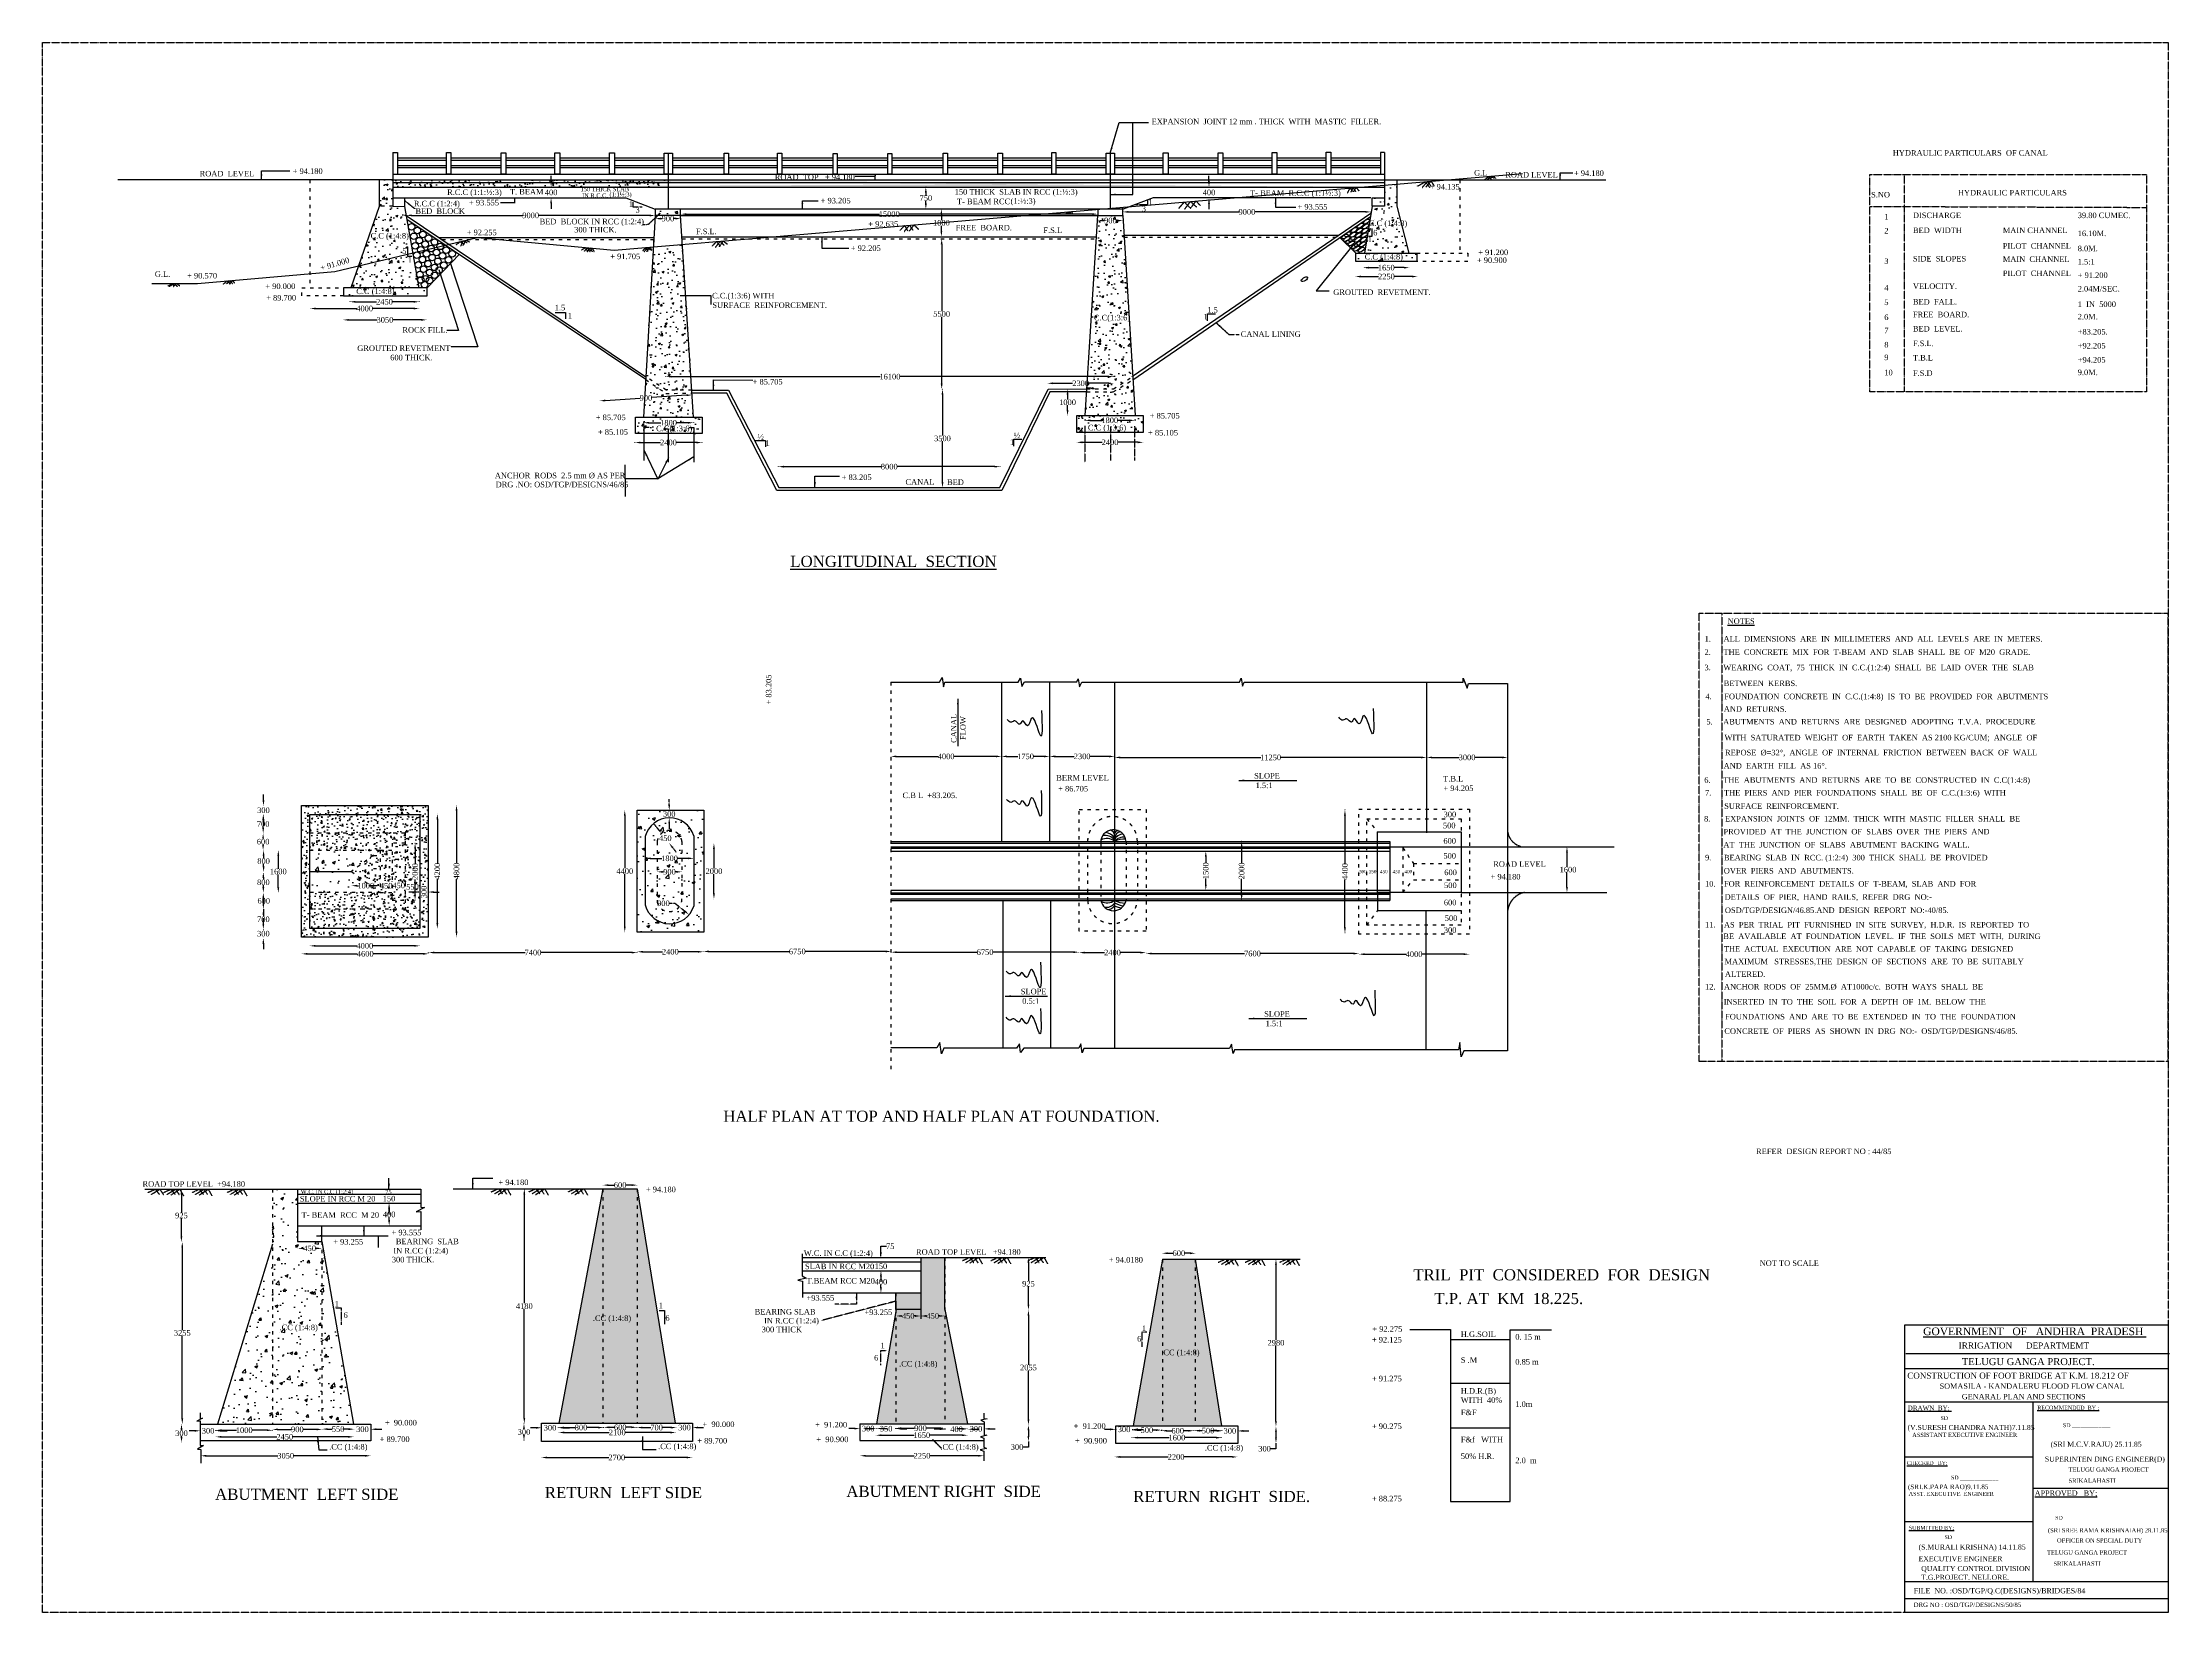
# Model space of a CAD drawing. Header units: millimetres. Extents: x 2632 to 79118, y 1895 to 58358.
import ezdxf

# ---------------------------------------------------------------- set-up
doc = ezdxf.new("R2010")
doc.units = ezdxf.units.MM
doc.header["$MEASUREMENT"] = 0
doc.linetypes.add('ACAD_ISO03W100', pattern=[30, 12, -18])
doc.linetypes.add('ACAD_ISO04W100', pattern=[30, 24, -3, 0, -3])
for name, color, linetype in [('DIM', 5, 'Continuous'), ('DWG.LINE', 10, 'Continuous'), ('HATCH', 2, 'Continuous'), ('RAILING', 4, 'Continuous'), ('TEXT', 7, 'Continuous')]:
    doc.layers.add(name, color=color, linetype=linetype)
doc.layers.add('DO LINE', color=3, linetype='Continuous', plot=False)
doc.layers.add('TITLE', color=7, linetype='Continuous', lineweight=30)
doc.styles.get("Standard").update_dxf_attribs({"font": 'TIMES.TTF', "height": 200})
doc.dimstyles.get("Standard").update_dxf_attribs({"dimtxt": 200, "dimasz": 200, "dimexe": 0.18, "dimexo": 0.0625, "dimgap": 0.09, "dimtad": 0, "dimtih": 1, "dimtoh": 1, "dimdec": 0, "dimzin": 0, "dimdsep": 46, "dimtxsty": 'Standard', "dimcen": 300, "dimclre": 256, "dimclrt": 4, "dimadec": 0, "dimazin": 0, "dimtfac": 1, "dimtdec": 0, "dimtofl": 0, "dimtmove": 0, "dimatfit": 3, "dimfxl": 5, "dimfxlon": 1, "dimtolj": 1, "dimtzin": 0, "dimarcsym": 0})
pattern_1 = [(50, (0, 0), (717.26, -62.752), [75, -825]), (355, (0, 0), (-138.751, 752.192), [60, -660]), (100.4514, (59.8, -5.2), (578.5094, 689.4395), [63.74, -701.142]), (46.1842, (0, 200), (1067.241, -165.519), [112.5, -1237.5]), (96.6356, (88.9, 186.2), (934.663, 974.118), [95.61, -1051.713]), (351.1842, (0, 200), (934.662, 974.119), [90, -990]), (21, (100, 150), (596.907, -402.619), [75, -825]), (326, (100, 150), (243.315, 725.15), [60, -660]), (71.4514, (149.74, 116.45), (840.2226, 322.5305), [63.74, -701.142]), (37.5, (0, 0), (12.15986, 332.89385), [0, -652, 0, -670, 0, -662.5]), (7.5, (0, 0), (263.0695, 394.4117), [0, -382, 0, -637, 0, -252.5]), (327.5, (-223, 0), (533.8224, -22.5549), [0, -250, 0, -780, 0, -1035]), (317.5, (-323, 0), (583.1862, 100.105), [0, -325, 0, -518, 0, -735])]
pattern_2 = [(50, (0, 0), (502.0821, -43.9265), [52.5, -577.5]), (355, (0, 0), (-97.126, 526.5345), [42, -462]), (100.4514, (41.84, -3.66), (404.9566, 482.6077), [44.618, -490.7995]), (46.1842, (0, 140), (747.0687, -115.8633), [78.75, -866.25]), (96.6356, (62.26, 130.34), (654.264, 681.8825), [66.927, -736.199]), (351.1842, (0, 140), (654.263, 681.883), [63, -693]), (21, (70, 105), (417.835, -281.8332), [52.5, -577.5]), (326, (70, 105), (170.3207, 507.605), [42, -462]), (71.4514, (104.8, 81.5), (588.156, 225.7713), [44.618, -490.7995]), (37.5, (0, 0), (8.5119, 233.0257), [0, -456.4, 0, -469, 0, -463.75]), (7.5, (0, 0), (184.1487, 276.0882), [0, -267.4, 0, -445.9, 0, -176.75]), (327.5, (-156.1, 0), (373.6757, -15.7884), [0, -175, 0, -546, 0, -724.5]), (317.5, (-226.1, 0), (408.2303, 70.0735), [0, -227.5, 0, -362.6, 0, -514.5])]

# ---------------------------------------------------------------- blocks, each defined once
blk = doc.blocks.new('*D2')
at = {"layer": 'Defpoints', "color": 0, "ltscale": 0.2}
for p in [(13686, 49046), (16173, 49046), (16173, 49033)]:
    blk.add_point(p, dxfattribs=at)
at = {"layer": 'DIM', "lineweight": -2, "ltscale": 0.2}
for p, q in [((13686, 49038), (13686, 49033)), ((16173, 49038), (16173, 49033))]:
    blk.add_line(p, q, dxfattribs=at)
at = {"layer": 'DIM', "color": 0, "lineweight": -2, "ltscale": 0.2}
for p, q in [((13886, 49033), (14643, 49033)), ((15973, 49033), (15216, 49033))]:
    blk.add_line(p, q, dxfattribs=at)
at = {"layer": 'DIM', "color": 0, "ltscale": 0.2}
for points in [[(13886, 49066), (13886, 49000), (13686, 49033)], [(15973, 49066), (15973, 49000), (16173, 49033)]]:
    blk.add_solid(points, dxfattribs=at)
at = {"layer": 'DIM', "color": 4, "ltscale": 0.2, "insert": (14929, 49033), "char_height": 200, "attachment_point": 5}
blk.add_mtext('\\A1;2450', dxfattribs=at)
blk = doc.blocks.new('*D3')
at = {"layer": 'Defpoints', "color": 0, "ltscale": 0.2}
for p in [(12259, 48835), (16173, 48835), (16173, 48791)]:
    blk.add_point(p, dxfattribs=at)
at = {"layer": 'DIM', "lineweight": -2, "ltscale": 0.2}
for p, q in [((12259, 48796), (12259, 48791)), ((16173, 48796), (16173, 48791))]:
    blk.add_line(p, q, dxfattribs=at)
at = {"layer": 'DIM', "color": 0, "lineweight": -2, "ltscale": 0.2}
for p, q in [((12459, 48791), (13928, 48791)), ((15973, 48791), (14504, 48791))]:
    blk.add_line(p, q, dxfattribs=at)
at = {"layer": 'DIM', "color": 0, "ltscale": 0.2}
for points in [[(12459, 48825), (12459, 48758), (12259, 48791)], [(15973, 48825), (15973, 48758), (16173, 48791)]]:
    blk.add_solid(points, dxfattribs=at)
at = {"layer": 'DIM', "color": 4, "ltscale": 0.2, "insert": (14216, 48791), "char_height": 200, "attachment_point": 5}
blk.add_mtext('\\A1;4000', dxfattribs=at)
blk = doc.blocks.new('*D4')
at = {"layer": 'Defpoints', "color": 0, "ltscale": 0.2}
for p in [(13444, 48593), (16446, 48593), (16446, 48382)]:
    blk.add_point(p, dxfattribs=at)
at = {"layer": 'DIM', "lineweight": -2, "ltscale": 0.2}
for p, q in [((13444, 48387), (13444, 48382)), ((16446, 48387), (16446, 48382))]:
    blk.add_line(p, q, dxfattribs=at)
at = {"layer": 'DIM', "color": 0, "lineweight": -2, "ltscale": 0.2}
for p, q in [((13644, 48382), (14661, 48382)), ((16246, 48382), (15229, 48382))]:
    blk.add_line(p, q, dxfattribs=at)
at = {"layer": 'DIM', "color": 0, "ltscale": 0.2}
for points in [[(13644, 48416), (13644, 48349), (13444, 48382)], [(16246, 48416), (16246, 48349), (16446, 48382)]]:
    blk.add_solid(points, dxfattribs=at)
at = {"layer": 'DIM', "color": 4, "ltscale": 0.2, "insert": (14945, 48382), "char_height": 200, "attachment_point": 5}
blk.add_mtext('\\A1;3050', dxfattribs=at)
blk = doc.blocks.new('*D6')
at = {"layer": 'Defpoints', "color": 0, "ltscale": 0.2}
for p in [(25578, 52135), (40582, 52185), (40582, 52135)]:
    blk.add_point(p, dxfattribs=at)
at = {"layer": 'DIM', "lineweight": -2, "ltscale": 0.2}
for p, q in [((25578, 52180), (25578, 52185)), ((40582, 52180), (40582, 52185))]:
    blk.add_line(p, q, dxfattribs=at)
at = {"layer": 'DIM', "color": 0, "lineweight": -2, "ltscale": 0.2}
for p, q in [((25778, 52185), (32733, 52185)), ((40382, 52185), (33427, 52185))]:
    blk.add_line(p, q, dxfattribs=at)
at = {"layer": 'DIM', "color": 0, "ltscale": 0.2}
for points in [[(25778, 52218), (25778, 52152), (25578, 52185)], [(40382, 52218), (40382, 52152), (40582, 52185)]]:
    blk.add_solid(points, dxfattribs=at)
at = {"layer": 'DIM', "color": 4, "ltscale": 0.2, "insert": (33080, 52185), "char_height": 200, "attachment_point": 5}
blk.add_mtext('\\A1;15000', dxfattribs=at)
blk = doc.blocks.new('*D7')
at = {"layer": 'Defpoints', "color": 0, "ltscale": 0.2}
for p in [(41484, 52205), (50400, 52266), (50400, 52206)]:
    blk.add_point(p, dxfattribs=at)
at = {"layer": 'DIM', "lineweight": -2, "ltscale": 0.2}
for p, q in [((41484, 52261), (41484, 52266)), ((50400, 52261), (50400, 52266))]:
    blk.add_line(p, q, dxfattribs=at)
at = {"layer": 'DIM', "color": 0, "lineweight": -2, "ltscale": 0.2}
for p, q in [((41684, 52266), (45658, 52266)), ((50200, 52266), (46226, 52266))]:
    blk.add_line(p, q, dxfattribs=at)
at = {"layer": 'DIM', "color": 0, "ltscale": 0.2}
for points in [[(41684, 52299), (41684, 52232), (41484, 52266)], [(50200, 52299), (50200, 52232), (50400, 52266)]]:
    blk.add_solid(points, dxfattribs=at)
at = {"layer": 'DIM', "color": 4, "ltscale": 0.2, "insert": (45942, 52266), "char_height": 200, "attachment_point": 5}
blk.add_mtext('\\A1;9000', dxfattribs=at)
blk = doc.blocks.new('*D8')
at = {"layer": 'Defpoints', "color": 0, "ltscale": 0.2}
for p in [(44579, 53161), (44579, 53161), (44579, 52767)]:
    blk.add_point(p, dxfattribs=at)
at = {"layer": 'DIM', "color": 0, "lineweight": -2, "ltscale": 0.2}
for p, q in [((44579, 53361), (44579, 53561)), ((44579, 52567), (44579, 52367))]:
    blk.add_line(p, q, dxfattribs=at)
at = {"layer": 'DIM', "lineweight": -2, "ltscale": 0.2}
for p, q in [((44579, 53161), (44579, 53161)), ((44579, 52767), (44579, 52767))]:
    blk.add_line(p, q, dxfattribs=at)
at = {"layer": 'DIM', "color": 0, "ltscale": 0.2}
for points in [[(44546, 53361), (44613, 53361), (44579, 53161)], [(44546, 52567), (44613, 52567), (44579, 52767)]]:
    blk.add_solid(points, dxfattribs=at)
at = {"layer": 'DIM', "color": 4, "ltscale": 0.2, "insert": (44579, 52964), "char_height": 200, "attachment_point": 5}
blk.add_mtext('\\A1;400', dxfattribs=at)
blk = doc.blocks.new('*D9')
at = {"layer": 'Defpoints', "color": 0, "ltscale": 0.2}
for p in [(40576, 52044), (41490, 52035), (41490, 51955)]:
    blk.add_point(p, dxfattribs=at)
at = {"layer": 'DIM', "lineweight": -2, "ltscale": 0.2}
for p, q in [((40576, 51960), (40576, 51954)), ((41490, 51960), (41490, 51954))]:
    blk.add_line(p, q, dxfattribs=at)
at = {"layer": 'DIM', "color": 0, "lineweight": -2, "ltscale": 0.2}
for p, q in [((40776, 51955), (40823, 51955)), ((41290, 51955), (41244, 51955))]:
    blk.add_line(p, q, dxfattribs=at)
at = {"layer": 'DIM', "color": 0, "ltscale": 0.2}
for points in [[(40776, 51988), (40776, 51921), (40576, 51955)], [(41290, 51988), (41290, 51921), (41490, 51955)]]:
    blk.add_solid(points, dxfattribs=at)
at = {"layer": 'DIM', "color": 4, "ltscale": 0.2, "insert": (41033, 51955), "char_height": 200, "attachment_point": 5}
blk.add_mtext('\\A1;900', dxfattribs=at)
blk = doc.blocks.new('*D10')
at = {"layer": 'Defpoints', "color": 0, "ltscale": 0.2}
for p in [(25049, 46327), (41158, 46341), (41158, 46327)]:
    blk.add_point(p, dxfattribs=at)
at = {"layer": 'DIM', "lineweight": -2, "ltscale": 0.2}
for p, q in [((25049, 46336), (25049, 46341)), ((41158, 46336), (41158, 46341))]:
    blk.add_line(p, q, dxfattribs=at)
at = {"layer": 'DIM', "color": 0, "lineweight": -2, "ltscale": 0.2}
for p, q in [((25249, 46341), (32757, 46341)), ((40958, 46341), (33450, 46341))]:
    blk.add_line(p, q, dxfattribs=at)
at = {"layer": 'DIM', "color": 0, "ltscale": 0.2}
for points in [[(25249, 46374), (25249, 46308), (25049, 46341)], [(40958, 46374), (40958, 46308), (41158, 46341)]]:
    blk.add_solid(points, dxfattribs=at)
at = {"layer": 'DIM', "color": 4, "ltscale": 0.2, "insert": (33104, 46341), "char_height": 200, "attachment_point": 5}
blk.add_mtext('\\A1;16100', dxfattribs=at)
blk = doc.blocks.new('*D11')
at = {"layer": 'Defpoints', "color": 0, "ltscale": 0.2}
for p in [(38773, 46144), (41154, 46144), (41154, 46101)]:
    blk.add_point(p, dxfattribs=at)
at = {"layer": 'DIM', "lineweight": -2, "ltscale": 0.2}
for p, q in [((38773, 46106), (38773, 46101)), ((41154, 46106), (41154, 46101))]:
    blk.add_line(p, q, dxfattribs=at)
at = {"layer": 'DIM', "color": 0, "lineweight": -2, "ltscale": 0.2}
for p, q in [((38973, 46101), (39676, 46101)), ((40954, 46101), (40250, 46101))]:
    blk.add_line(p, q, dxfattribs=at)
at = {"layer": 'DIM', "color": 0, "ltscale": 0.2}
for points in [[(38973, 46135), (38973, 46068), (38773, 46101)], [(40954, 46135), (40954, 46068), (41154, 46101)]]:
    blk.add_solid(points, dxfattribs=at)
at = {"layer": 'DIM', "color": 4, "ltscale": 0.2, "insert": (39963, 46101), "char_height": 200, "attachment_point": 5}
blk.add_mtext('\\A1;2300', dxfattribs=at)
blk = doc.blocks.new('*D12')
at = {"layer": 'Defpoints', "color": 0, "ltscale": 0.2}
for p in [(39483, 45897), (39493, 45897), (39483, 44940)]:
    blk.add_point(p, dxfattribs=at)
at = {"layer": 'DIM', "lineweight": -2, "ltscale": 0.2}
for p, q in [((39488, 45897), (39493, 45897)), ((39488, 44940), (39493, 44940))]:
    blk.add_line(p, q, dxfattribs=at)
at = {"layer": 'DIM', "color": 0, "lineweight": -2, "ltscale": 0.2}
for p, q in [((39493, 45697), (39493, 45520)), ((39493, 45140), (39493, 45317))]:
    blk.add_line(p, q, dxfattribs=at)
at = {"layer": 'DIM', "color": 0, "ltscale": 0.2}
for points in [[(39459, 45697), (39526, 45697), (39493, 45897)], [(39459, 45140), (39526, 45140), (39493, 44940)]]:
    blk.add_solid(points, dxfattribs=at)
at = {"layer": 'DIM', "color": 4, "ltscale": 0.2, "insert": (39493, 45418), "char_height": 200, "attachment_point": 5}
blk.add_mtext('\\A1;1000', dxfattribs=at)
blk = doc.blocks.new('*D13')
at = {"layer": 'Defpoints', "color": 0, "ltscale": 0.2}
for p in [(40109, 44802), (41911, 44802), (41911, 44769)]:
    blk.add_point(p, dxfattribs=at)
at = {"layer": 'DIM', "lineweight": -2, "ltscale": 0.2}
for p, q in [((40109, 44774), (40109, 44769)), ((41911, 44774), (41911, 44769))]:
    blk.add_line(p, q, dxfattribs=at)
at = {"layer": 'DIM', "color": 0, "lineweight": -2, "ltscale": 0.2}
for p, q in [((40309, 44769), (40738, 44769)), ((41711, 44769), (41283, 44769))]:
    blk.add_line(p, q, dxfattribs=at)
at = {"layer": 'DIM', "color": 0, "ltscale": 0.2}
for points in [[(40309, 44802), (40309, 44736), (40109, 44769)], [(41711, 44802), (41711, 44736), (41911, 44769)]]:
    blk.add_solid(points, dxfattribs=at)
at = {"layer": 'DIM', "color": 4, "ltscale": 0.2, "insert": (41010, 44769), "char_height": 200, "attachment_point": 5}
blk.add_mtext('\\A1;1800', dxfattribs=at)
blk = doc.blocks.new('*D14')
at = {"layer": 'Defpoints', "color": 0, "ltscale": 0.2}
for p in [(39822, 44022), (42217, 44022), (42217, 43979)]:
    blk.add_point(p, dxfattribs=at)
at = {"layer": 'DIM', "lineweight": -2, "ltscale": 0.2}
for p, q in [((39822, 43984), (39822, 43979)), ((42217, 43984), (42217, 43979))]:
    blk.add_line(p, q, dxfattribs=at)
at = {"layer": 'DIM', "color": 0, "lineweight": -2, "ltscale": 0.2}
for p, q in [((40022, 43979), (40733, 43979)), ((42017, 43979), (41307, 43979))]:
    blk.add_line(p, q, dxfattribs=at)
at = {"layer": 'DIM', "color": 0, "ltscale": 0.2}
for points in [[(40022, 44013), (40022, 43946), (39822, 43979)], [(42017, 44013), (42017, 43946), (42217, 43979)]]:
    blk.add_solid(points, dxfattribs=at)
at = {"layer": 'DIM', "color": 4, "ltscale": 0.2, "insert": (41020, 43979), "char_height": 200, "attachment_point": 5}
blk.add_mtext('\\A1;2400', dxfattribs=at)
blk = doc.blocks.new('*D15')
at = {"layer": 'Defpoints', "color": 0, "ltscale": 0.2}
for p in [(34966, 45890), (34994, 45890), (34966, 42349)]:
    blk.add_point(p, dxfattribs=at)
at = {"layer": 'DIM', "lineweight": -2, "ltscale": 0.2}
for p, q in [((34989, 45890), (34994, 45890)), ((34989, 42349), (34994, 42349))]:
    blk.add_line(p, q, dxfattribs=at)
at = {"layer": 'DIM', "color": 0, "lineweight": -2, "ltscale": 0.2}
for p, q in [((34994, 45690), (34994, 44221)), ((34994, 42549), (34994, 44018))]:
    blk.add_line(p, q, dxfattribs=at)
at = {"layer": 'DIM', "color": 0, "ltscale": 0.2}
for points in [[(34961, 45690), (35028, 45690), (34994, 45890)], [(34961, 42549), (35028, 42549), (34994, 42349)]]:
    blk.add_solid(points, dxfattribs=at)
at = {"layer": 'DIM', "color": 4, "ltscale": 0.2, "insert": (34994, 44119), "char_height": 200, "attachment_point": 5}
blk.add_mtext('\\A1;3500', dxfattribs=at)
blk = doc.blocks.new('*D16')
at = {"layer": 'Defpoints', "color": 0, "ltscale": 0.2}
for p in [(34966, 51299), (34966, 51299), (34966, 45890)]:
    blk.add_point(p, dxfattribs=at)
at = {"layer": 'DIM', "lineweight": -2, "ltscale": 0.2}
for p, q in [((34966, 51299), (34966, 51299)), ((34966, 45890), (34966, 45890))]:
    blk.add_line(p, q, dxfattribs=at)
at = {"layer": 'DIM', "color": 0, "lineweight": -2, "ltscale": 0.2}
for p, q in [((34966, 51099), (34966, 48696)), ((34966, 46090), (34966, 48492))]:
    blk.add_line(p, q, dxfattribs=at)
at = {"layer": 'DIM', "color": 0, "ltscale": 0.2}
for points in [[(34932, 51099), (34999, 51099), (34966, 51299)], [(34932, 46090), (34999, 46090), (34966, 45890)]]:
    blk.add_solid(points, dxfattribs=at)
at = {"layer": 'DIM', "color": 4, "ltscale": 0.2, "insert": (34966, 48594), "char_height": 200, "attachment_point": 5}
blk.add_mtext('\\A1;5500', dxfattribs=at)
blk = doc.blocks.new('*D17')
at = {"layer": 'Defpoints', "color": 0, "ltscale": 0.2}
for p in [(29095, 43078), (37066, 43104), (37066, 43078)]:
    blk.add_point(p, dxfattribs=at)
at = {"layer": 'DIM', "lineweight": -2, "ltscale": 0.2}
for p, q in [((29095, 43099), (29095, 43104)), ((37066, 43099), (37066, 43104))]:
    blk.add_line(p, q, dxfattribs=at)
at = {"layer": 'DIM', "color": 0, "lineweight": -2, "ltscale": 0.2}
for p, q in [((29295, 43104), (32799, 43104)), ((36866, 43104), (33362, 43104))]:
    blk.add_line(p, q, dxfattribs=at)
at = {"layer": 'DIM', "color": 0, "ltscale": 0.2}
for points in [[(29295, 43137), (29295, 43070), (29095, 43104)], [(36866, 43137), (36866, 43070), (37066, 43104)]]:
    blk.add_solid(points, dxfattribs=at)
at = {"layer": 'DIM', "color": 4, "ltscale": 0.2, "insert": (33080, 43104), "char_height": 200, "attachment_point": 5}
blk.add_mtext('\\A1;8000', dxfattribs=at)
blk = doc.blocks.new('*D18')
at = {"layer": 'Defpoints', "color": 0, "ltscale": 0.2}
for p in [(23934, 43962), (26348, 43971), (26348, 43962)]:
    blk.add_point(p, dxfattribs=at)
at = {"layer": 'DIM', "lineweight": -2, "ltscale": 0.2}
for p, q in [((23934, 43966), (23934, 43971)), ((26348, 43966), (26348, 43971))]:
    blk.add_line(p, q, dxfattribs=at)
at = {"layer": 'DIM', "color": 0, "lineweight": -2, "ltscale": 0.2}
for p, q in [((24134, 43971), (24854, 43971)), ((26148, 43971), (25428, 43971))]:
    blk.add_line(p, q, dxfattribs=at)
at = {"layer": 'DIM', "color": 0, "ltscale": 0.2}
for points in [[(24134, 44004), (24134, 43937), (23934, 43971)], [(26148, 44004), (26148, 43937), (26348, 43971)]]:
    blk.add_solid(points, dxfattribs=at)
at = {"layer": 'DIM', "color": 4, "ltscale": 0.2, "insert": (25141, 43971), "char_height": 200, "attachment_point": 5}
blk.add_mtext('\\A1;2400', dxfattribs=at)
blk = doc.blocks.new('*D19')
at = {"layer": 'Defpoints', "color": 0, "ltscale": 0.2}
for p in [(34955, 52369), (34955, 52369), (34955, 51373)]:
    blk.add_point(p, dxfattribs=at)
at = {"layer": 'DIM', "lineweight": -2, "ltscale": 0.2}
for p, q in [((34955, 52369), (34955, 52369)), ((34955, 51373), (34955, 51373))]:
    blk.add_line(p, q, dxfattribs=at)
at = {"layer": 'DIM', "color": 0, "lineweight": -2, "ltscale": 0.2}
for p, q in [((34955, 52169), (34955, 51973)), ((34955, 51573), (34955, 51769))]:
    blk.add_line(p, q, dxfattribs=at)
at = {"layer": 'DIM', "color": 0, "ltscale": 0.2}
for points in [[(34922, 52169), (34988, 52169), (34955, 52369)], [(34922, 51573), (34988, 51573), (34955, 51373)]]:
    blk.add_solid(points, dxfattribs=at)
at = {"layer": 'DIM', "color": 4, "ltscale": 0.2, "insert": (34955, 51871), "char_height": 200, "attachment_point": 5}
blk.add_mtext('\\A1;1000', dxfattribs=at)
blk = doc.blocks.new('*D20')
at = {"layer": 'Defpoints', "color": 0, "ltscale": 0.2}
for p in [(34397, 53161), (34955, 53161), (34955, 52369)]:
    blk.add_point(p, dxfattribs=at)
at = {"layer": 'DIM', "lineweight": -2, "ltscale": 0.2}
for p, q in [((34402, 53161), (34396, 53161)), ((34402, 52369), (34396, 52369))]:
    blk.add_line(p, q, dxfattribs=at)
at = {"layer": 'DIM', "color": 0, "lineweight": -2, "ltscale": 0.2}
for p, q in [((34397, 52961), (34397, 52867)), ((34397, 52569), (34397, 52663))]:
    blk.add_line(p, q, dxfattribs=at)
at = {"layer": 'DIM', "color": 0, "ltscale": 0.2}
for points in [[(34363, 52961), (34430, 52961), (34397, 53161)], [(34363, 52569), (34430, 52569), (34397, 52369)]]:
    blk.add_solid(points, dxfattribs=at)
at = {"layer": 'DIM', "color": 4, "ltscale": 0.2, "insert": (34397, 52765), "char_height": 200, "attachment_point": 5}
blk.add_mtext('\\A1;750', dxfattribs=at)
blk = doc.blocks.new('*D21')
at = {"layer": 'Defpoints', "color": 0, "ltscale": 0.2}
for p in [(50120, 50268), (51787, 50268), (51787, 50261)]:
    blk.add_point(p, dxfattribs=at)
at = {"layer": 'DIM', "lineweight": -2, "ltscale": 0.2}
for p, q in [((50120, 50266), (50120, 50261)), ((51787, 50266), (51787, 50261))]:
    blk.add_line(p, q, dxfattribs=at)
at = {"layer": 'DIM', "color": 0, "lineweight": -2, "ltscale": 0.2}
for p, q in [((50320, 50261), (50680, 50261)), ((51587, 50261), (51226, 50261))]:
    blk.add_line(p, q, dxfattribs=at)
at = {"layer": 'DIM', "color": 0, "ltscale": 0.2}
for points in [[(50320, 50294), (50320, 50227), (50120, 50261)], [(51587, 50294), (51587, 50227), (51787, 50261)]]:
    blk.add_solid(points, dxfattribs=at)
at = {"layer": 'DIM', "color": 4, "ltscale": 0.2, "insert": (50953, 50261), "char_height": 200, "attachment_point": 5}
blk.add_mtext('\\A1;1650', dxfattribs=at)
blk = doc.blocks.new('*D22')
at = {"layer": 'Defpoints', "color": 0, "ltscale": 0.2}
for p in [(49845, 50063), (52076, 50063), (52076, 49941)]:
    blk.add_point(p, dxfattribs=at)
at = {"layer": 'DIM', "lineweight": -2, "ltscale": 0.2}
for p, q in [((49845, 49946), (49845, 49941)), ((52076, 49946), (52076, 49941))]:
    blk.add_line(p, q, dxfattribs=at)
at = {"layer": 'DIM', "color": 0, "lineweight": -2, "ltscale": 0.2}
for p, q in [((50045, 49941), (50674, 49941)), ((51876, 49941), (51248, 49941))]:
    blk.add_line(p, q, dxfattribs=at)
at = {"layer": 'DIM', "color": 0, "ltscale": 0.2}
for points in [[(50045, 49975), (50045, 49908), (49845, 49941)], [(51876, 49975), (51876, 49908), (52076, 49941)]]:
    blk.add_solid(points, dxfattribs=at)
at = {"layer": 'DIM', "color": 4, "ltscale": 0.2, "insert": (50961, 49941), "char_height": 200, "attachment_point": 5}
blk.add_mtext('\\A1;2250', dxfattribs=at)
blk = doc.blocks.new('*D23')
at = {"layer": 'Defpoints', "color": 0, "ltscale": 0.2}
for p in [(22667, 45470), (25993, 45684), (25993, 45684)]:
    blk.add_point(p, dxfattribs=at)
at = {"layer": 'DIM', "lineweight": -2, "ltscale": 0.2}
for p, q in [((22667, 45470), (22667, 45470)), ((25993, 45684), (25993, 45684))]:
    blk.add_line(p, q, dxfattribs=at)
at = {"layer": 'DIM', "color": 0, "lineweight": -2, "ltscale": 0.2}
for p, q in [((22866, 45483), (24120, 45564)), ((25794, 45671), (24540, 45591))]:
    blk.add_line(p, q, dxfattribs=at)
at = {"layer": 'DIM', "color": 0, "ltscale": 0.2}
for points in [[(22864, 45516), (22869, 45450), (22667, 45470)], [(25791, 45705), (25796, 45638), (25993, 45684)]]:
    blk.add_solid(points, dxfattribs=at)
at = {"layer": 'DIM', "color": 4, "ltscale": 0.2, "insert": (24330, 45577), "char_height": 200, "attachment_point": 5}
blk.add_mtext('\\A1;900', dxfattribs=at)
blk = doc.blocks.new('*D24')
at = {"layer": 'Defpoints', "color": 0, "ltscale": 0.2}
for p in [(20920, 53161), (21078, 53161), (21078, 52771)]:
    blk.add_point(p, dxfattribs=at)
at = {"layer": 'DIM', "color": 0, "lineweight": -2, "ltscale": 0.2}
for p, q in [((20920, 53361), (20920, 53561)), ((20920, 52571), (20920, 52371))]:
    blk.add_line(p, q, dxfattribs=at)
at = {"layer": 'DIM', "lineweight": -2, "ltscale": 0.2}
for p, q in [((20925, 53161), (20920, 53161)), ((20925, 52771), (20920, 52771))]:
    blk.add_line(p, q, dxfattribs=at)
at = {"layer": 'DIM', "color": 0, "ltscale": 0.2}
for points in [[(20887, 53361), (20953, 53361), (20920, 53161)], [(20887, 52571), (20953, 52571), (20920, 52771)]]:
    blk.add_solid(points, dxfattribs=at)
at = {"layer": 'DIM', "color": 4, "ltscale": 0.2, "insert": (20920, 52966), "char_height": 200, "attachment_point": 5}
blk.add_mtext('\\A1;400', dxfattribs=at)
blk = doc.blocks.new('*D25')
at = {"layer": 'Defpoints', "color": 0, "ltscale": 0.2}
for p in [(24242, 44704), (26043, 44704), (26043, 44683)]:
    blk.add_point(p, dxfattribs=at)
at = {"layer": 'DIM', "lineweight": -2, "ltscale": 0.2}
for p, q in [((24242, 44688), (24242, 44682)), ((26043, 44688), (26043, 44682))]:
    blk.add_line(p, q, dxfattribs=at)
at = {"layer": 'DIM', "color": 0, "lineweight": -2, "ltscale": 0.2}
for p, q in [((24442, 44683), (24870, 44683)), ((25843, 44683), (25415, 44683))]:
    blk.add_line(p, q, dxfattribs=at)
at = {"layer": 'DIM', "color": 0, "ltscale": 0.2}
for points in [[(24442, 44716), (24442, 44649), (24242, 44683)], [(25843, 44716), (25843, 44649), (26043, 44683)]]:
    blk.add_solid(points, dxfattribs=at)
at = {"layer": 'DIM', "color": 4, "ltscale": 0.2, "insert": (25143, 44683), "char_height": 200, "attachment_point": 5}
blk.add_mtext('\\A1;1800', dxfattribs=at)
blk = doc.blocks.new('*D26')
at = {"layer": 'Defpoints', "color": 0, "ltscale": 0.2}
for p in [(24010, 30747), (23570, 26364), (24010, 26364)]:
    blk.add_point(p, dxfattribs=at)
at = {"layer": 'DIM', "lineweight": -2, "ltscale": 0.2}
for p, q in [((23575, 30747), (23570, 30747)), ((23575, 26364), (23570, 26364))]:
    blk.add_line(p, q, dxfattribs=at)
at = {"layer": 'DIM', "color": 0, "lineweight": -2, "ltscale": 0.2}
for p, q in [((23570, 30547), (23570, 28658)), ((23570, 26564), (23570, 28454))]:
    blk.add_line(p, q, dxfattribs=at)
at = {"layer": 'DIM', "color": 0, "ltscale": 0.2}
for points in [[(23537, 30547), (23603, 30547), (23570, 30747)], [(23537, 26564), (23603, 26564), (23570, 26364)]]:
    blk.add_solid(points, dxfattribs=at)
at = {"layer": 'DIM', "color": 4, "ltscale": 0.2, "insert": (23570, 28556), "char_height": 200, "attachment_point": 5}
blk.add_mtext('\\A1;4400', dxfattribs=at)
blk = doc.blocks.new('*D27')
at = {"layer": 'Defpoints', "color": 0, "ltscale": 0.2}
for p in [(24306, 28888), (26052, 29016), (26052, 28888)]:
    blk.add_point(p, dxfattribs=at)
at = {"layer": 'DIM', "lineweight": -2, "ltscale": 0.2}
for p, q in [((24306, 29012), (24306, 29017)), ((26052, 29012), (26052, 29017))]:
    blk.add_line(p, q, dxfattribs=at)
at = {"layer": 'DIM', "color": 0, "lineweight": -2, "ltscale": 0.2}
for p, q in [((24506, 29016), (24906, 29016)), ((25852, 29016), (25452, 29016))]:
    blk.add_line(p, q, dxfattribs=at)
at = {"layer": 'DIM', "color": 0, "ltscale": 0.2}
for points in [[(24506, 29050), (24506, 28983), (24306, 29016)], [(25852, 29050), (25852, 28983), (26052, 29016)]]:
    blk.add_solid(points, dxfattribs=at)
at = {"layer": 'DIM', "color": 4, "ltscale": 0.2, "insert": (25179, 29016), "char_height": 200, "attachment_point": 5}
blk.add_mtext('\\A1;1800', dxfattribs=at)
blk = doc.blocks.new('*D28')
at = {"layer": 'Defpoints', "color": 0, "ltscale": 0.2}
for p in [(24732, 28531), (25625, 28531), (25625, 28531)]:
    blk.add_point(p, dxfattribs=at)
at = {"layer": 'DIM', "lineweight": -2, "ltscale": 0.2}
for p, q in [((24732, 28531), (24732, 28531)), ((25625, 28531), (25625, 28531))]:
    blk.add_line(p, q, dxfattribs=at)
at = {"layer": 'DIM', "color": 0, "lineweight": -2, "ltscale": 0.2}
for p, q in [((24932, 28531), (24968, 28531)), ((25425, 28531), (25389, 28531))]:
    blk.add_line(p, q, dxfattribs=at)
at = {"layer": 'DIM', "color": 0, "ltscale": 0.2}
for points in [[(24932, 28564), (24932, 28497), (24732, 28531)], [(25425, 28564), (25425, 28497), (25625, 28531)]]:
    blk.add_solid(points, dxfattribs=at)
at = {"layer": 'DIM', "color": 4, "ltscale": 0.2, "insert": (25178, 28531), "char_height": 200, "attachment_point": 5}
blk.add_mtext('\\A1;900', dxfattribs=at)
blk = doc.blocks.new('*D29')
at = {"layer": 'Defpoints', "color": 0, "ltscale": 0.2}
for p in [(26648, 29552), (26648, 27554), (26776, 27554)]:
    blk.add_point(p, dxfattribs=at)
at = {"layer": 'DIM', "lineweight": -2, "ltscale": 0.2}
for p, q in [((26772, 29552), (26777, 29552)), ((26772, 27554), (26777, 27554))]:
    blk.add_line(p, q, dxfattribs=at)
at = {"layer": 'DIM', "color": 0, "lineweight": -2, "ltscale": 0.2}
for p, q in [((26776, 29352), (26776, 28655)), ((26776, 27754), (26776, 28451))]:
    blk.add_line(p, q, dxfattribs=at)
at = {"layer": 'DIM', "color": 0, "ltscale": 0.2}
for points in [[(26743, 29352), (26810, 29352), (26776, 29552)], [(26743, 27754), (26810, 27754), (26776, 27554)]]:
    blk.add_solid(points, dxfattribs=at)
at = {"layer": 'DIM', "color": 4, "ltscale": 0.2, "insert": (26776, 28553), "char_height": 200, "attachment_point": 5}
blk.add_mtext('\\A1;2000', dxfattribs=at)
blk = doc.blocks.new('*D30')
at = {"layer": 'Defpoints', "color": 0, "ltscale": 0.2}
for p in [(15672, 29565), (16029, 29565), (15672, 27516)]:
    blk.add_point(p, dxfattribs=at)
at = {"layer": 'DIM', "lineweight": -2, "ltscale": 0.2}
for p, q in [((16024, 29565), (16030, 29565)), ((16024, 27516), (16030, 27516))]:
    blk.add_line(p, q, dxfattribs=at)
at = {"layer": 'DIM', "color": 0, "lineweight": -2, "ltscale": 0.2}
for p, q in [((16029, 29365), (16029, 28828)), ((16029, 27716), (16029, 28254))]:
    blk.add_line(p, q, dxfattribs=at)
at = {"layer": 'DIM', "color": 0, "ltscale": 0.2}
for points in [[(15996, 29365), (16063, 29365), (16029, 29565)], [(15996, 27716), (16063, 27716), (16029, 27516)]]:
    blk.add_solid(points, dxfattribs=at)
at = {"layer": 'DIM', "color": 4, "ltscale": 0.2, "insert": (16029, 28541), "char_height": 200, "attachment_point": 5, "rotation": 90}
blk.add_mtext('\\A1;2000', dxfattribs=at)
blk = doc.blocks.new('*D31')
at = {"layer": 'Defpoints', "color": 0, "ltscale": 0.2}
for p in [(16829, 30617), (16842, 30617), (16842, 26490)]:
    blk.add_point(p, dxfattribs=at)
at = {"layer": 'DIM', "lineweight": -2, "ltscale": 0.2}
for p, q in [((16834, 30617), (16829, 30617)), ((16834, 26490), (16829, 26490))]:
    blk.add_line(p, q, dxfattribs=at)
at = {"layer": 'DIM', "color": 0, "lineweight": -2, "ltscale": 0.2}
for p, q in [((16829, 30417), (16829, 28841)), ((16829, 26690), (16829, 28265))]:
    blk.add_line(p, q, dxfattribs=at)
at = {"layer": 'DIM', "color": 0, "ltscale": 0.2}
for points in [[(16796, 30417), (16863, 30417), (16829, 30617)], [(16796, 26690), (16863, 26690), (16829, 26490)]]:
    blk.add_solid(points, dxfattribs=at)
at = {"layer": 'DIM', "color": 4, "ltscale": 0.2, "insert": (16829, 28553), "char_height": 200, "attachment_point": 5, "rotation": 90}
blk.add_mtext('\\A1;4200', dxfattribs=at)
blk = doc.blocks.new('*D32')
at = {"layer": 'Defpoints', "color": 0, "ltscale": 0.2}
for p in [(17132, 30932), (17519, 30932), (17132, 26187)]:
    blk.add_point(p, dxfattribs=at)
at = {"layer": 'DIM', "lineweight": -2, "ltscale": 0.2}
for p, q in [((17514, 30932), (17520, 30932)), ((17514, 26187), (17520, 26187))]:
    blk.add_line(p, q, dxfattribs=at)
at = {"layer": 'DIM', "color": 0, "lineweight": -2, "ltscale": 0.2}
for p, q in [((17519, 30732), (17519, 28847)), ((17519, 26387), (17519, 28271))]:
    blk.add_line(p, q, dxfattribs=at)
at = {"layer": 'DIM', "color": 0, "ltscale": 0.2}
for points in [[(17486, 30732), (17553, 30732), (17519, 30932)], [(17486, 26387), (17553, 26387), (17519, 26187)]]:
    blk.add_solid(points, dxfattribs=at)
at = {"layer": 'DIM', "color": 4, "ltscale": 0.2, "insert": (17519, 28559), "char_height": 200, "attachment_point": 5, "rotation": 90}
blk.add_mtext('\\A1;4800', dxfattribs=at)
blk = doc.blocks.new('*D33')
at = {"layer": 'Defpoints', "color": 0, "ltscale": 0.2}
for p in [(16198, 27867), (16496, 27867), (16496, 27806)]:
    blk.add_point(p, dxfattribs=at)
at = {"layer": 'DIM', "color": 0, "lineweight": -2, "ltscale": 0.2}
for p, q in [((15998, 27806), (15798, 27806)), ((16696, 27806), (16896, 27806))]:
    blk.add_line(p, q, dxfattribs=at)
at = {"layer": 'DIM', "lineweight": -2, "ltscale": 0.2}
for p, q in [((16198, 27810), (16198, 27805)), ((16496, 27810), (16496, 27805))]:
    blk.add_line(p, q, dxfattribs=at)
at = {"layer": 'DIM', "color": 0, "ltscale": 0.2}
for points in [[(15998, 27839), (15998, 27772), (16198, 27806)], [(16696, 27839), (16696, 27772), (16496, 27806)]]:
    blk.add_solid(points, dxfattribs=at)
at = {"layer": 'DIM', "color": 4, "ltscale": 0.2, "insert": (16347, 27806), "char_height": 200, "attachment_point": 5, "rotation": 90}
blk.add_mtext('\\A1;300', dxfattribs=at)
blk = doc.blocks.new('*D34')
at = {"layer": 'Defpoints', "color": 0, "ltscale": 0.2}
for p in [(10574, 30908), (10574, 30586), (10576, 30586)]:
    blk.add_point(p, dxfattribs=at)
at = {"layer": 'DIM', "lineweight": -2, "ltscale": 0.2}
for p, q in [((10574, 30908), (10577, 30908)), ((10574, 30586), (10577, 30586))]:
    blk.add_line(p, q, dxfattribs=at)
at = {"layer": 'DIM', "color": 0, "lineweight": -2, "ltscale": 0.2}
for p, q in [((10576, 31108), (10576, 31308)), ((10576, 30386), (10576, 30186))]:
    blk.add_line(p, q, dxfattribs=at)
at = {"layer": 'DIM', "color": 0, "ltscale": 0.2}
for points in [[(10543, 31108), (10610, 31108), (10576, 30908)], [(10543, 30386), (10610, 30386), (10576, 30586)]]:
    blk.add_solid(points, dxfattribs=at)
at = {"layer": 'DIM', "color": 4, "ltscale": 0.2, "insert": (10576, 30747), "char_height": 200, "attachment_point": 5}
blk.add_mtext('\\A1;300', dxfattribs=at)
blk = doc.blocks.new('*D35')
at = {"layer": 'Defpoints', "color": 0, "ltscale": 0.2}
for p in [(10566, 29919), (10576, 30586), (10576, 29919)]:
    blk.add_point(p, dxfattribs=at)
at = {"layer": 'DIM', "lineweight": -2, "ltscale": 0.2}
for p, q in [((10571, 30586), (10566, 30586)), ((10571, 29919), (10566, 29919))]:
    blk.add_line(p, q, dxfattribs=at)
at = {"layer": 'DIM', "color": 0, "lineweight": -2, "ltscale": 0.2}
for p, q in [((10566, 30386), (10566, 30355)), ((10566, 30119), (10566, 30151))]:
    blk.add_line(p, q, dxfattribs=at)
at = {"layer": 'DIM', "color": 0, "ltscale": 0.2}
for points in [[(10533, 30386), (10599, 30386), (10566, 30586)], [(10533, 30119), (10599, 30119), (10566, 29919)]]:
    blk.add_solid(points, dxfattribs=at)
at = {"layer": 'DIM', "color": 4, "ltscale": 0.2, "insert": (10566, 30253), "char_height": 200, "attachment_point": 5}
blk.add_mtext('\\A1;700', dxfattribs=at)
blk = doc.blocks.new('*D36')
at = {"layer": 'Defpoints', "color": 0, "ltscale": 0.2}
for p in [(10571, 29919), (10563, 29312), (10571, 29312)]:
    blk.add_point(p, dxfattribs=at)
at = {"layer": 'DIM', "lineweight": -2, "ltscale": 0.2}
for p, q in [((10568, 29919), (10563, 29919)), ((10568, 29312), (10563, 29312))]:
    blk.add_line(p, q, dxfattribs=at)
at = {"layer": 'DIM', "color": 0, "lineweight": -2, "ltscale": 0.2}
for p, q in [((10563, 29719), (10563, 29717)), ((10563, 29512), (10563, 29514))]:
    blk.add_line(p, q, dxfattribs=at)
at = {"layer": 'DIM', "color": 0, "ltscale": 0.2}
for points in [[(10530, 29719), (10597, 29719), (10563, 29919)], [(10530, 29512), (10597, 29512), (10563, 29312)]]:
    blk.add_solid(points, dxfattribs=at)
at = {"layer": 'DIM', "color": 4, "ltscale": 0.2, "insert": (10563, 29616), "char_height": 200, "attachment_point": 5}
blk.add_mtext('\\A1;600', dxfattribs=at)
blk = doc.blocks.new('*D37')
at = {"layer": 'Defpoints', "color": 0, "ltscale": 0.2}
for p in [(10568, 29312), (10568, 28526), (10581, 28526)]:
    blk.add_point(p, dxfattribs=at)
at = {"layer": 'DIM', "lineweight": -2, "ltscale": 0.2}
for p, q in [((10576, 29312), (10581, 29312)), ((10576, 28526), (10581, 28526))]:
    blk.add_line(p, q, dxfattribs=at)
at = {"layer": 'DIM', "color": 0, "lineweight": -2, "ltscale": 0.2}
for p, q in [((10581, 29112), (10581, 29021)), ((10581, 28726), (10581, 28817))]:
    blk.add_line(p, q, dxfattribs=at)
at = {"layer": 'DIM', "color": 0, "ltscale": 0.2}
for points in [[(10548, 29112), (10614, 29112), (10581, 29312)], [(10548, 28726), (10614, 28726), (10581, 28526)]]:
    blk.add_solid(points, dxfattribs=at)
at = {"layer": 'DIM', "color": 4, "ltscale": 0.2, "insert": (10581, 28919), "char_height": 200, "attachment_point": 5}
blk.add_mtext('\\A1;800', dxfattribs=at)
blk = doc.blocks.new('*D38')
at = {"layer": 'Defpoints', "color": 0, "ltscale": 0.2}
for p in [(10581, 28526), (10572, 27782), (10581, 27782)]:
    blk.add_point(p, dxfattribs=at)
at = {"layer": 'DIM', "lineweight": -2, "ltscale": 0.2}
for p, q in [((10577, 28526), (10572, 28526)), ((10577, 27782), (10572, 27782))]:
    blk.add_line(p, q, dxfattribs=at)
at = {"layer": 'DIM', "color": 0, "lineweight": -2, "ltscale": 0.2}
for p, q in [((10572, 28326), (10572, 28256)), ((10572, 27982), (10572, 28052))]:
    blk.add_line(p, q, dxfattribs=at)
at = {"layer": 'DIM', "color": 0, "ltscale": 0.2}
for points in [[(10539, 28326), (10605, 28326), (10572, 28526)], [(10539, 27982), (10605, 27982), (10572, 27782)]]:
    blk.add_solid(points, dxfattribs=at)
at = {"layer": 'DIM', "color": 4, "ltscale": 0.2, "insert": (10572, 28154), "char_height": 200, "attachment_point": 5}
blk.add_mtext('\\A1;800', dxfattribs=at)
blk = doc.blocks.new('*D39')
at = {"layer": 'Defpoints', "color": 0, "ltscale": 0.2}
for p in [(10565, 27188), (10572, 27188), (10565, 26461)]:
    blk.add_point(p, dxfattribs=at)
at = {"layer": 'DIM', "lineweight": -2, "ltscale": 0.2}
for p, q in [((10567, 27188), (10572, 27188)), ((10567, 26461), (10572, 26461))]:
    blk.add_line(p, q, dxfattribs=at)
at = {"layer": 'DIM', "color": 0, "lineweight": -2, "ltscale": 0.2}
for p, q in [((10572, 26988), (10572, 26927)), ((10572, 26661), (10572, 26722))]:
    blk.add_line(p, q, dxfattribs=at)
at = {"layer": 'DIM', "color": 0, "ltscale": 0.2}
for points in [[(10538, 26988), (10605, 26988), (10572, 27188)], [(10538, 26661), (10605, 26661), (10572, 26461)]]:
    blk.add_solid(points, dxfattribs=at)
at = {"layer": 'DIM', "color": 4, "ltscale": 0.2, "insert": (10572, 26824), "char_height": 200, "attachment_point": 5}
blk.add_mtext('\\A1;700', dxfattribs=at)
blk = doc.blocks.new('*D40')
at = {"layer": 'Defpoints', "color": 0, "ltscale": 0.2}
for p in [(10572, 26461), (10572, 26154), (10572, 26154)]:
    blk.add_point(p, dxfattribs=at)
at = {"layer": 'DIM', "color": 0, "lineweight": -2, "ltscale": 0.2}
for p, q in [((10572, 26661), (10572, 26861)), ((10572, 25954), (10572, 25754))]:
    blk.add_line(p, q, dxfattribs=at)
at = {"layer": 'DIM', "lineweight": -2, "ltscale": 0.2}
for p, q in [((10572, 26461), (10572, 26461)), ((10572, 26154), (10572, 26154))]:
    blk.add_line(p, q, dxfattribs=at)
at = {"layer": 'DIM', "color": 0, "ltscale": 0.2}
for points in [[(10539, 26661), (10605, 26661), (10572, 26461)], [(10539, 25954), (10605, 25954), (10572, 26154)]]:
    blk.add_solid(points, dxfattribs=at)
at = {"layer": 'DIM', "color": 4, "ltscale": 0.2, "insert": (10572, 26308), "char_height": 200, "attachment_point": 5}
blk.add_mtext('\\A1;300', dxfattribs=at)
blk = doc.blocks.new('*D41')
at = {"layer": 'Defpoints', "color": 0, "ltscale": 0.2}
for p in [(11094, 29308), (11094, 27779), (11110, 27779)]:
    blk.add_point(p, dxfattribs=at)
at = {"layer": 'DIM', "lineweight": -2, "ltscale": 0.2}
for p, q in [((11105, 29308), (11110, 29308)), ((11105, 27779), (11110, 27779))]:
    blk.add_line(p, q, dxfattribs=at)
at = {"layer": 'DIM', "color": 0, "lineweight": -2, "ltscale": 0.2}
for p, q in [((11110, 29108), (11110, 28645)), ((11110, 27979), (11110, 28441))]:
    blk.add_line(p, q, dxfattribs=at)
at = {"layer": 'DIM', "color": 0, "ltscale": 0.2}
for points in [[(11077, 29108), (11143, 29108), (11110, 29308)], [(11077, 27979), (11143, 27979), (11110, 27779)]]:
    blk.add_solid(points, dxfattribs=at)
at = {"layer": 'DIM', "color": 4, "ltscale": 0.2, "insert": (11110, 28543), "char_height": 200, "attachment_point": 5}
blk.add_mtext('\\A1;1600', dxfattribs=at)
blk = doc.blocks.new('*D42')
at = {"layer": 'Defpoints', "color": 0, "ltscale": 0.2}
for p in [(12245, 25854), (16198, 25870), (16198, 25854)]:
    blk.add_point(p, dxfattribs=at)
at = {"layer": 'DIM', "lineweight": -2, "ltscale": 0.2}
for p, q in [((12245, 25865), (12245, 25870)), ((16198, 25865), (16198, 25870))]:
    blk.add_line(p, q, dxfattribs=at)
at = {"layer": 'DIM', "color": 0, "lineweight": -2, "ltscale": 0.2}
for p, q in [((12445, 25870), (13934, 25870)), ((15998, 25870), (14509, 25870))]:
    blk.add_line(p, q, dxfattribs=at)
at = {"layer": 'DIM', "color": 0, "ltscale": 0.2}
for points in [[(12445, 25903), (12445, 25837), (12245, 25870)], [(15998, 25903), (15998, 25837), (16198, 25870)]]:
    blk.add_solid(points, dxfattribs=at)
at = {"layer": 'DIM', "color": 4, "ltscale": 0.2, "insert": (14222, 25870), "char_height": 200, "attachment_point": 5}
blk.add_mtext('\\A1;4000', dxfattribs=at)
blk = doc.blocks.new('*D43')
at = {"layer": 'Defpoints', "color": 0, "ltscale": 0.2}
for p in [(11956, 25572), (16518, 25582), (16518, 25572)]:
    blk.add_point(p, dxfattribs=at)
at = {"layer": 'DIM', "lineweight": -2, "ltscale": 0.2}
for p, q in [((11956, 25577), (11956, 25582)), ((16518, 25577), (16518, 25582))]:
    blk.add_line(p, q, dxfattribs=at)
at = {"layer": 'DIM', "color": 0, "lineweight": -2, "ltscale": 0.2}
for p, q in [((12156, 25582), (13949, 25582)), ((16318, 25582), (14524, 25582))]:
    blk.add_line(p, q, dxfattribs=at)
at = {"layer": 'DIM', "color": 0, "ltscale": 0.2}
for points in [[(12156, 25615), (12156, 25549), (11956, 25582)], [(16318, 25615), (16318, 25549), (16518, 25582)]]:
    blk.add_solid(points, dxfattribs=at)
at = {"layer": 'DIM', "color": 4, "ltscale": 0.2, "insert": (14236, 25582), "char_height": 200, "attachment_point": 5}
blk.add_mtext('\\A1;4600', dxfattribs=at)
blk = doc.blocks.new('*D44')
at = {"layer": 'Defpoints', "color": 0, "ltscale": 0.2}
for p in [(16516, 25582), (24018, 25628), (24018, 25582)]:
    blk.add_point(p, dxfattribs=at)
at = {"layer": 'DIM', "lineweight": -2, "ltscale": 0.2}
for p, q in [((16516, 25623), (16516, 25628)), ((24018, 25623), (24018, 25628))]:
    blk.add_line(p, q, dxfattribs=at)
at = {"layer": 'DIM', "color": 0, "lineweight": -2, "ltscale": 0.2}
for p, q in [((16716, 25628), (19983, 25628)), ((23818, 25628), (20552, 25628))]:
    blk.add_line(p, q, dxfattribs=at)
at = {"layer": 'DIM', "color": 0, "ltscale": 0.2}
for points in [[(16716, 25661), (16716, 25595), (16516, 25628)], [(23818, 25661), (23818, 25595), (24018, 25628)]]:
    blk.add_solid(points, dxfattribs=at)
at = {"layer": 'DIM', "color": 4, "ltscale": 0.2, "insert": (20267, 25628), "char_height": 200, "attachment_point": 5}
blk.add_mtext('\\A1;7400', dxfattribs=at)
blk = doc.blocks.new('*D45')
at = {"layer": 'Defpoints', "color": 0, "ltscale": 0.2}
for p in [(24020, 25628), (26398, 25656), (26398, 25628)]:
    blk.add_point(p, dxfattribs=at)
at = {"layer": 'DIM', "lineweight": -2, "ltscale": 0.2}
for p, q in [((24020, 25652), (24020, 25657)), ((26398, 25652), (26398, 25657))]:
    blk.add_line(p, q, dxfattribs=at)
at = {"layer": 'DIM', "color": 0, "lineweight": -2, "ltscale": 0.2}
for p, q in [((24220, 25656), (24922, 25656)), ((26198, 25656), (25496, 25656))]:
    blk.add_line(p, q, dxfattribs=at)
at = {"layer": 'DIM', "color": 0, "ltscale": 0.2}
for points in [[(24220, 25690), (24220, 25623), (24020, 25656)], [(26198, 25690), (26198, 25623), (26398, 25656)]]:
    blk.add_solid(points, dxfattribs=at)
at = {"layer": 'DIM', "color": 4, "ltscale": 0.2, "insert": (25209, 25656), "char_height": 200, "attachment_point": 5}
blk.add_mtext('\\A1;2400', dxfattribs=at)
blk = doc.blocks.new('*D46')
at = {"layer": 'Defpoints', "color": 0, "ltscale": 0.2}
for p in [(26398, 25652), (33148, 25668), (33148, 25652)]:
    blk.add_point(p, dxfattribs=at)
at = {"layer": 'DIM', "lineweight": -2, "ltscale": 0.2}
for p, q in [((26398, 25664), (26398, 25669)), ((33148, 25664), (33148, 25669))]:
    blk.add_line(p, q, dxfattribs=at)
at = {"layer": 'DIM', "color": 0, "lineweight": -2, "ltscale": 0.2}
for p, q in [((26598, 25668), (29489, 25668)), ((32948, 25668), (30057, 25668))]:
    blk.add_line(p, q, dxfattribs=at)
at = {"layer": 'DIM', "color": 0, "ltscale": 0.2}
for points in [[(26598, 25702), (26598, 25635), (26398, 25668)], [(32948, 25702), (32948, 25635), (33148, 25668)]]:
    blk.add_solid(points, dxfattribs=at)
at = {"layer": 'DIM', "color": 4, "ltscale": 0.2, "insert": (29773, 25668), "char_height": 200, "attachment_point": 5}
blk.add_mtext('\\A1;6750', dxfattribs=at)
blk = doc.blocks.new('*D47')
at = {"layer": 'Defpoints', "color": 0, "ltscale": 0.2}
for p in [(33148, 25664), (39904, 25664), (39904, 25642)]:
    blk.add_point(p, dxfattribs=at)
at = {"layer": 'DIM', "lineweight": -2, "ltscale": 0.2}
for p, q in [((33148, 25647), (33148, 25642)), ((39904, 25647), (39904, 25642))]:
    blk.add_line(p, q, dxfattribs=at)
at = {"layer": 'DIM', "color": 0, "lineweight": -2, "ltscale": 0.2}
for p, q in [((33348, 25642), (36243, 25642)), ((39704, 25642), (36810, 25642))]:
    blk.add_line(p, q, dxfattribs=at)
at = {"layer": 'DIM', "color": 0, "ltscale": 0.2}
for points in [[(33348, 25675), (33348, 25609), (33148, 25642)], [(39704, 25675), (39704, 25609), (39904, 25642)]]:
    blk.add_solid(points, dxfattribs=at)
at = {"layer": 'DIM', "color": 4, "ltscale": 0.2, "insert": (36526, 25642), "char_height": 200, "attachment_point": 5}
blk.add_mtext('\\A1;6750', dxfattribs=at)
blk = doc.blocks.new('*D48')
at = {"layer": 'Defpoints', "color": 0, "ltscale": 0.2}
for p in [(39904, 25642), (42314, 25642), (42314, 25626)]:
    blk.add_point(p, dxfattribs=at)
at = {"layer": 'DIM', "lineweight": -2, "ltscale": 0.2}
for p, q in [((39904, 25632), (39904, 25626)), ((42314, 25632), (42314, 25626))]:
    blk.add_line(p, q, dxfattribs=at)
at = {"layer": 'DIM', "color": 0, "lineweight": -2, "ltscale": 0.2}
for p, q in [((40104, 25626), (40822, 25626)), ((42114, 25626), (41396, 25626))]:
    blk.add_line(p, q, dxfattribs=at)
at = {"layer": 'DIM', "color": 0, "ltscale": 0.2}
for points in [[(40104, 25660), (40104, 25593), (39904, 25626)], [(42114, 25660), (42114, 25593), (42314, 25626)]]:
    blk.add_solid(points, dxfattribs=at)
at = {"layer": 'DIM', "color": 4, "ltscale": 0.2, "insert": (41109, 25626), "char_height": 200, "attachment_point": 5}
blk.add_mtext('\\A1;2400', dxfattribs=at)
blk = doc.blocks.new('*D49')
at = {"layer": 'Defpoints', "color": 0, "ltscale": 0.2}
for p in [(42314, 25626), (49972, 25626), (49972, 25592)]:
    blk.add_point(p, dxfattribs=at)
at = {"layer": 'DIM', "lineweight": -2, "ltscale": 0.2}
for p, q in [((42314, 25598), (42314, 25592)), ((49972, 25598), (49972, 25592))]:
    blk.add_line(p, q, dxfattribs=at)
at = {"layer": 'DIM', "color": 0, "lineweight": -2, "ltscale": 0.2}
for p, q in [((42514, 25592), (45858, 25592)), ((49772, 25592), (46427, 25592))]:
    blk.add_line(p, q, dxfattribs=at)
at = {"layer": 'DIM', "color": 0, "ltscale": 0.2}
for points in [[(42514, 25626), (42514, 25559), (42314, 25592)], [(49772, 25626), (49772, 25559), (49972, 25592)]]:
    blk.add_solid(points, dxfattribs=at)
at = {"layer": 'DIM', "color": 4, "ltscale": 0.2, "insert": (46143, 25592), "char_height": 200, "attachment_point": 5}
blk.add_mtext('\\A1;7600', dxfattribs=at)
blk = doc.blocks.new('*D50')
at = {"layer": 'Defpoints', "color": 0, "ltscale": 0.2}
for p in [(49974, 25592), (53934, 25592), (53934, 25570)]:
    blk.add_point(p, dxfattribs=at)
at = {"layer": 'DIM', "lineweight": -2, "ltscale": 0.2}
for p, q in [((49974, 25574), (49974, 25569)), ((53934, 25574), (53934, 25569))]:
    blk.add_line(p, q, dxfattribs=at)
at = {"layer": 'DIM', "color": 0, "lineweight": -2, "ltscale": 0.2}
for p, q in [((50174, 25570), (51666, 25570)), ((53734, 25570), (52242, 25570))]:
    blk.add_line(p, q, dxfattribs=at)
at = {"layer": 'DIM', "color": 0, "ltscale": 0.2}
for points in [[(50174, 25603), (50174, 25536), (49974, 25570)], [(53734, 25603), (53734, 25536), (53934, 25570)]]:
    blk.add_solid(points, dxfattribs=at)
at = {"layer": 'DIM', "color": 4, "ltscale": 0.2, "insert": (51954, 25570), "char_height": 200, "attachment_point": 5}
blk.add_mtext('\\A1;4000', dxfattribs=at)
blk = doc.blocks.new('*D51')
at = {"layer": 'Defpoints', "color": 0, "ltscale": 0.2}
for p in [(33136, 32682), (37116, 32682), (37116, 32682)]:
    blk.add_point(p, dxfattribs=at)
at = {"layer": 'DIM', "lineweight": -2, "ltscale": 0.2}
for p, q in [((33136, 32682), (33136, 32683)), ((37116, 32682), (37116, 32683))]:
    blk.add_line(p, q, dxfattribs=at)
at = {"layer": 'DIM', "color": 0, "lineweight": -2, "ltscale": 0.2}
for p, q in [((33336, 32682), (34838, 32682)), ((36916, 32682), (35414, 32682))]:
    blk.add_line(p, q, dxfattribs=at)
at = {"layer": 'DIM', "color": 0, "ltscale": 0.2}
for points in [[(33336, 32716), (33336, 32649), (33136, 32682)], [(36916, 32716), (36916, 32649), (37116, 32682)]]:
    blk.add_solid(points, dxfattribs=at)
at = {"layer": 'DIM', "color": 4, "ltscale": 0.2, "insert": (35126, 32682), "char_height": 200, "attachment_point": 5}
blk.add_mtext('\\A1;4000', dxfattribs=at)
blk = doc.blocks.new('*D52')
at = {"layer": 'Defpoints', "color": 0, "ltscale": 0.2}
for p in [(37116, 32683), (38848, 32683), (38848, 32683)]:
    blk.add_point(p, dxfattribs=at)
at = {"layer": 'DIM', "lineweight": -2, "ltscale": 0.2}
for p, q in [((37116, 32683), (37116, 32683)), ((38848, 32683), (38848, 32683))]:
    blk.add_line(p, q, dxfattribs=at)
at = {"layer": 'DIM', "color": 0, "lineweight": -2, "ltscale": 0.2}
for p, q in [((37316, 32683), (37709, 32683)), ((38648, 32683), (38255, 32683))]:
    blk.add_line(p, q, dxfattribs=at)
at = {"layer": 'DIM', "color": 0, "ltscale": 0.2}
for points in [[(37316, 32716), (37316, 32649), (37116, 32683)], [(38648, 32716), (38648, 32649), (38848, 32683)]]:
    blk.add_solid(points, dxfattribs=at)
at = {"layer": 'DIM', "color": 4, "ltscale": 0.2, "insert": (37982, 32683), "char_height": 200, "attachment_point": 5}
blk.add_mtext('\\A1;1750', dxfattribs=at)
blk = doc.blocks.new('*D53')
at = {"layer": 'Defpoints', "color": 0, "ltscale": 0.2}
for p in [(38848, 32683), (41186, 32683), (41186, 32683)]:
    blk.add_point(p, dxfattribs=at)
at = {"layer": 'DIM', "lineweight": -2, "ltscale": 0.2}
for p, q in [((38848, 32683), (38848, 32683)), ((41186, 32683), (41186, 32683))]:
    blk.add_line(p, q, dxfattribs=at)
at = {"layer": 'DIM', "color": 0, "lineweight": -2, "ltscale": 0.2}
for p, q in [((39048, 32683), (39730, 32683)), ((40986, 32683), (40304, 32683))]:
    blk.add_line(p, q, dxfattribs=at)
at = {"layer": 'DIM', "color": 0, "ltscale": 0.2}
for points in [[(39048, 32716), (39048, 32649), (38848, 32683)], [(40986, 32716), (40986, 32649), (41186, 32683)]]:
    blk.add_solid(points, dxfattribs=at)
at = {"layer": 'DIM', "color": 4, "ltscale": 0.2, "insert": (40017, 32683), "char_height": 200, "attachment_point": 5}
blk.add_mtext('\\A1;2300', dxfattribs=at)
blk = doc.blocks.new('*D54')
at = {"layer": 'Defpoints', "color": 0, "ltscale": 0.2}
for p in [(41186, 32683), (52404, 32683), (52404, 32646)]:
    blk.add_point(p, dxfattribs=at)
at = {"layer": 'DIM', "lineweight": -2, "ltscale": 0.2}
for p, q in [((41186, 32651), (41186, 32646)), ((52404, 32651), (52404, 32646))]:
    blk.add_line(p, q, dxfattribs=at)
at = {"layer": 'DIM', "color": 0, "lineweight": -2, "ltscale": 0.2}
for p, q in [((41386, 32646), (46448, 32646)), ((52204, 32646), (47142, 32646))]:
    blk.add_line(p, q, dxfattribs=at)
at = {"layer": 'DIM', "color": 0, "ltscale": 0.2}
for points in [[(41386, 32679), (41386, 32612), (41186, 32646)], [(52204, 32679), (52204, 32612), (52404, 32646)]]:
    blk.add_solid(points, dxfattribs=at)
at = {"layer": 'DIM', "color": 4, "ltscale": 0.2, "insert": (46795, 32646), "char_height": 200, "attachment_point": 5}
blk.add_mtext('\\A1;11250', dxfattribs=at)
blk = doc.blocks.new('*D55')
at = {"layer": 'Defpoints', "color": 0, "ltscale": 0.2}
for p in [(52404, 32646), (55314, 32646), (55314, 32646)]:
    blk.add_point(p, dxfattribs=at)
at = {"layer": 'DIM', "lineweight": -2, "ltscale": 0.2}
for p, q in [((52404, 32646), (52404, 32646)), ((55314, 32646), (55314, 32646))]:
    blk.add_line(p, q, dxfattribs=at)
at = {"layer": 'DIM', "color": 0, "lineweight": -2, "ltscale": 0.2}
for p, q in [((52604, 32646), (53575, 32646)), ((55114, 32646), (54143, 32646))]:
    blk.add_line(p, q, dxfattribs=at)
at = {"layer": 'DIM', "color": 0, "ltscale": 0.2}
for points in [[(52604, 32679), (52604, 32612), (52404, 32646)], [(55114, 32679), (55114, 32612), (55314, 32646)]]:
    blk.add_solid(points, dxfattribs=at)
at = {"layer": 'DIM', "color": 4, "ltscale": 0.2, "insert": (53859, 32646), "char_height": 200, "attachment_point": 5}
blk.add_mtext('\\A1;3000', dxfattribs=at)
blk = doc.blocks.new('*D56')
at = {"layer": 'Defpoints', "color": 0, "ltscale": 0.2}
for p in [(49467, 30756), (49628, 30756), (49628, 26332)]:
    blk.add_point(p, dxfattribs=at)
at = {"layer": 'DIM', "lineweight": -2, "ltscale": 0.2}
for p, q in [((49472, 30756), (49467, 30756)), ((49472, 26332), (49467, 26332))]:
    blk.add_line(p, q, dxfattribs=at)
at = {"layer": 'DIM', "color": 0, "lineweight": -2, "ltscale": 0.2}
for p, q in [((49467, 30556), (49467, 28832)), ((49467, 26532), (49467, 28256))]:
    blk.add_line(p, q, dxfattribs=at)
at = {"layer": 'DIM', "color": 0, "ltscale": 0.2}
for points in [[(49434, 30556), (49501, 30556), (49467, 30756)], [(49434, 26532), (49501, 26532), (49467, 26332)]]:
    blk.add_solid(points, dxfattribs=at)
at = {"layer": 'DIM', "color": 4, "ltscale": 0.2, "insert": (49467, 28544), "char_height": 200, "attachment_point": 5, "rotation": 90}
blk.add_mtext('\\A1;4400', dxfattribs=at)
blk = doc.blocks.new('*D57')
at = {"layer": 'Defpoints', "color": 0, "ltscale": 0.2}
for p in [(45752, 29624), (45782, 29624), (45782, 27506)]:
    blk.add_point(p, dxfattribs=at)
at = {"layer": 'DIM', "lineweight": -2, "ltscale": 0.2}
for p, q in [((45757, 29624), (45752, 29624)), ((45757, 27506), (45752, 27506))]:
    blk.add_line(p, q, dxfattribs=at)
at = {"layer": 'DIM', "color": 0, "lineweight": -2, "ltscale": 0.2}
for p, q in [((45752, 29424), (45752, 28851)), ((45752, 27706), (45752, 28278))]:
    blk.add_line(p, q, dxfattribs=at)
at = {"layer": 'DIM', "color": 0, "ltscale": 0.2}
for points in [[(45719, 29424), (45785, 29424), (45752, 29624)], [(45719, 27706), (45785, 27706), (45752, 27506)]]:
    blk.add_solid(points, dxfattribs=at)
at = {"layer": 'DIM', "color": 4, "ltscale": 0.2, "insert": (45752, 28565), "char_height": 200, "attachment_point": 5, "rotation": 90}
blk.add_mtext('\\A1;2000', dxfattribs=at)
blk = doc.blocks.new('*D58')
at = {"layer": 'Defpoints', "color": 0, "ltscale": 0.2}
for p in [(44464, 29276), (44464, 29276), (44464, 27866)]:
    blk.add_point(p, dxfattribs=at)
at = {"layer": 'DIM', "lineweight": -2, "ltscale": 0.2}
for p, q in [((44464, 29276), (44464, 29276)), ((44464, 27866), (44464, 27866))]:
    blk.add_line(p, q, dxfattribs=at)
at = {"layer": 'DIM', "color": 0, "lineweight": -2, "ltscale": 0.2}
for p, q in [((44464, 29076), (44464, 28844)), ((44464, 28066), (44464, 28298))]:
    blk.add_line(p, q, dxfattribs=at)
at = {"layer": 'DIM', "color": 0, "ltscale": 0.2}
for points in [[(44431, 29076), (44497, 29076), (44464, 29276)], [(44431, 28066), (44497, 28066), (44464, 27866)]]:
    blk.add_solid(points, dxfattribs=at)
at = {"layer": 'DIM', "color": 4, "ltscale": 0.2, "insert": (44464, 28571), "char_height": 200, "attachment_point": 5, "rotation": 90}
blk.add_mtext('\\A1;1500', dxfattribs=at)
blk = doc.blocks.new('*D59')
at = {"layer": 'Defpoints', "color": 0, "ltscale": 0.2}
for p in [(57374, 29432), (57452, 29432), (57374, 27788)]:
    blk.add_point(p, dxfattribs=at)
at = {"layer": 'DIM', "lineweight": -2, "ltscale": 0.2}
for p, q in [((57447, 29432), (57452, 29432)), ((57447, 27788), (57452, 27788))]:
    blk.add_line(p, q, dxfattribs=at)
at = {"layer": 'DIM', "color": 0, "lineweight": -2, "ltscale": 0.2}
for p, q in [((57452, 29232), (57452, 28712)), ((57452, 27988), (57452, 28508))]:
    blk.add_line(p, q, dxfattribs=at)
at = {"layer": 'DIM', "color": 0, "ltscale": 0.2}
for points in [[(57419, 29232), (57485, 29232), (57452, 29432)], [(57419, 27988), (57485, 27988), (57452, 27788)]]:
    blk.add_solid(points, dxfattribs=at)
at = {"layer": 'DIM', "color": 4, "ltscale": 0.2, "insert": (57452, 28610), "char_height": 200, "attachment_point": 5}
blk.add_mtext('\\A1; 1600', dxfattribs=at)
blk = doc.blocks.new('*D60')
at = {"layer": 'Defpoints', "color": 0, "ltscale": 0.2}
for p in [(7645, 17116), (7625, 15222), (7645, 15222)]:
    blk.add_point(p, dxfattribs=at)
at = {"layer": 'DIM', "lineweight": -2, "ltscale": 0.2}
for p, q in [((7630, 17116), (7625, 17116)), ((7630, 15222), (7625, 15222))]:
    blk.add_line(p, q, dxfattribs=at)
at = {"layer": 'DIM', "color": 0, "lineweight": -2, "ltscale": 0.2}
for p, q in [((7625, 16916), (7625, 16272)), ((7625, 15422), (7625, 16067))]:
    blk.add_line(p, q, dxfattribs=at)
at = {"layer": 'DIM', "color": 0, "ltscale": 0.2}
for points in [[(7592, 16916), (7658, 16916), (7625, 17116)], [(7592, 15422), (7658, 15422), (7625, 15222)]]:
    blk.add_solid(points, dxfattribs=at)
at = {"layer": 'DIM', "color": 4, "ltscale": 0.2, "insert": (7625, 16170), "char_height": 200, "attachment_point": 5}
blk.add_mtext('\\A1;925', dxfattribs=at)
blk = doc.blocks.new('*D61')
at = {"layer": 'Defpoints', "color": 0, "ltscale": 0.2}
for p in [(7630, 15222), (7630, 8674), (7657, 8674)]:
    blk.add_point(p, dxfattribs=at)
at = {"layer": 'DIM', "lineweight": -2, "ltscale": 0.2}
for p, q in [((7652, 15222), (7657, 15222)), ((7652, 8674), (7657, 8674))]:
    blk.add_line(p, q, dxfattribs=at)
at = {"layer": 'DIM', "color": 0, "lineweight": -2, "ltscale": 0.2}
for p, q in [((7657, 15022), (7657, 12050)), ((7657, 8874), (7657, 11847))]:
    blk.add_line(p, q, dxfattribs=at)
at = {"layer": 'DIM', "color": 0, "ltscale": 0.2}
for points in [[(7624, 15022), (7690, 15022), (7657, 15222)], [(7624, 8874), (7690, 8874), (7657, 8674)]]:
    blk.add_solid(points, dxfattribs=at)
at = {"layer": 'DIM', "color": 4, "ltscale": 0.2, "insert": (7657, 11948), "char_height": 200, "attachment_point": 5}
blk.add_mtext('\\A1;3255', dxfattribs=at)
blk = doc.blocks.new('*D62')
at = {"layer": 'Defpoints', "color": 0, "ltscale": 0.2}
for p in [(7657, 8672), (7629, 8012), (7657, 8012)]:
    blk.add_point(p, dxfattribs=at)
at = {"layer": 'DIM', "lineweight": -2, "ltscale": 0.2}
for p, q in [((7634, 8672), (7629, 8672)), ((7634, 8012), (7629, 8012))]:
    blk.add_line(p, q, dxfattribs=at)
at = {"layer": 'DIM', "color": 0, "lineweight": -2, "ltscale": 0.2}
for p, q in [((7629, 8472), (7629, 8443)), ((7629, 8212), (7629, 8240))]:
    blk.add_line(p, q, dxfattribs=at)
at = {"layer": 'DIM', "color": 0, "ltscale": 0.2}
for points in [[(7596, 8472), (7663, 8472), (7629, 8672)], [(7596, 8212), (7663, 8212), (7629, 8012)]]:
    blk.add_solid(points, dxfattribs=at)
at = {"layer": 'DIM', "color": 4, "ltscale": 0.2, "insert": (7629, 8342), "char_height": 200, "attachment_point": 5}
blk.add_mtext('\\A1;300', dxfattribs=at)
blk = doc.blocks.new('*D63')
at = {"layer": 'Defpoints', "color": 0, "ltscale": 0.2}
for p in [(8302, 8422), (8868, 8428), (8868, 8422)]:
    blk.add_point(p, dxfattribs=at)
at = {"layer": 'DIM', "color": 0, "lineweight": -2, "ltscale": 0.2}
for p, q in [((8102, 8428), (7902, 8428)), ((9068, 8428), (9268, 8428))]:
    blk.add_line(p, q, dxfattribs=at)
at = {"layer": 'DIM', "lineweight": -2, "ltscale": 0.2}
for p, q in [((8302, 8423), (8302, 8428)), ((8868, 8423), (8868, 8428))]:
    blk.add_line(p, q, dxfattribs=at)
at = {"layer": 'DIM', "color": 0, "ltscale": 0.2}
for points in [[(8102, 8461), (8102, 8395), (8302, 8428)], [(9068, 8461), (9068, 8395), (8868, 8428)]]:
    blk.add_solid(points, dxfattribs=at)
at = {"layer": 'DIM', "color": 4, "ltscale": 0.2, "insert": (8585, 8428), "char_height": 200, "attachment_point": 5}
blk.add_mtext('\\A1;300', dxfattribs=at)
blk = doc.blocks.new('*D64')
at = {"layer": 'Defpoints', "color": 0, "ltscale": 0.2}
for p in [(8868, 8423), (10900, 8449), (10900, 8423)]:
    blk.add_point(p, dxfattribs=at)
at = {"layer": 'DIM', "lineweight": -2, "ltscale": 0.2}
for p, q in [((8868, 8444), (8868, 8449)), ((10900, 8444), (10900, 8449))]:
    blk.add_line(p, q, dxfattribs=at)
at = {"layer": 'DIM', "color": 0, "lineweight": -2, "ltscale": 0.2}
for p, q in [((9068, 8449), (9611, 8449)), ((10700, 8449), (10157, 8449))]:
    blk.add_line(p, q, dxfattribs=at)
at = {"layer": 'DIM', "color": 0, "ltscale": 0.2}
for points in [[(9068, 8482), (9068, 8416), (8868, 8449)], [(10700, 8482), (10700, 8416), (10900, 8449)]]:
    blk.add_solid(points, dxfattribs=at)
at = {"layer": 'DIM', "color": 4, "ltscale": 0.2, "insert": (9884, 8449), "char_height": 200, "attachment_point": 5}
blk.add_mtext('\\A1;1000', dxfattribs=at)
blk = doc.blocks.new('*D65')
at = {"layer": 'Defpoints', "color": 0, "ltscale": 0.2}
for p in [(10900, 8449), (12687, 8478), (12687, 8449)]:
    blk.add_point(p, dxfattribs=at)
at = {"layer": 'DIM', "lineweight": -2, "ltscale": 0.2}
for p, q in [((10900, 8474), (10900, 8479)), ((12687, 8474), (12687, 8479))]:
    blk.add_line(p, q, dxfattribs=at)
at = {"layer": 'DIM', "color": 0, "lineweight": -2, "ltscale": 0.2}
for p, q in [((11100, 8478), (11583, 8478)), ((12487, 8478), (12004, 8478))]:
    blk.add_line(p, q, dxfattribs=at)
at = {"layer": 'DIM', "color": 0, "ltscale": 0.2}
for points in [[(11100, 8512), (11100, 8445), (10900, 8478)], [(12487, 8512), (12487, 8445), (12687, 8478)]]:
    blk.add_solid(points, dxfattribs=at)
at = {"layer": 'DIM', "color": 4, "ltscale": 0.2, "insert": (11794, 8478), "char_height": 200, "attachment_point": 5}
blk.add_mtext('\\A1;900', dxfattribs=at)
blk = doc.blocks.new('*D66')
at = {"layer": 'Defpoints', "color": 0, "ltscale": 0.2}
for p in [(12687, 8476), (13833, 8490), (13833, 8476)]:
    blk.add_point(p, dxfattribs=at)
at = {"layer": 'DIM', "lineweight": -2, "ltscale": 0.2}
for p, q in [((12687, 8485), (12687, 8490)), ((13833, 8485), (13833, 8490))]:
    blk.add_line(p, q, dxfattribs=at)
at = {"layer": 'DIM', "color": 0, "lineweight": -2, "ltscale": 0.2}
for p, q in [((12887, 8490), (13051, 8490)), ((13633, 8490), (13469, 8490))]:
    blk.add_line(p, q, dxfattribs=at)
at = {"layer": 'DIM', "color": 0, "ltscale": 0.2}
for points in [[(12887, 8523), (12887, 8457), (12687, 8490)], [(13633, 8523), (13633, 8457), (13833, 8490)]]:
    blk.add_solid(points, dxfattribs=at)
at = {"layer": 'DIM', "color": 4, "ltscale": 0.2, "insert": (13260, 8490), "char_height": 200, "attachment_point": 5}
blk.add_mtext('\\A1;550', dxfattribs=at)
blk = doc.blocks.new('*D67')
at = {"layer": 'Defpoints', "color": 0, "ltscale": 0.2}
for p in [(13833, 8485), (14438, 8485), (14438, 8485)]:
    blk.add_point(p, dxfattribs=at)
at = {"layer": 'DIM', "color": 0, "lineweight": -2, "ltscale": 0.2}
for p, q in [((13633, 8485), (13433, 8485)), ((14638, 8485), (14838, 8485))]:
    blk.add_line(p, q, dxfattribs=at)
at = {"layer": 'DIM', "lineweight": -2, "ltscale": 0.2}
for p, q in [((13833, 8485), (13833, 8485)), ((14438, 8485), (14438, 8485))]:
    blk.add_line(p, q, dxfattribs=at)
at = {"layer": 'DIM', "color": 0, "ltscale": 0.2}
for points in [[(13633, 8518), (13633, 8452), (13833, 8485)], [(14638, 8518), (14638, 8452), (14438, 8485)]]:
    blk.add_solid(points, dxfattribs=at)
at = {"layer": 'DIM', "color": 4, "ltscale": 0.2, "insert": (14136, 8485), "char_height": 200, "attachment_point": 5}
blk.add_mtext('\\A1;300', dxfattribs=at)
blk = doc.blocks.new('*D68')
at = {"layer": 'Defpoints', "color": 0, "ltscale": 0.2}
for p in [(8861, 8196), (13820, 8211), (13820, 8196)]:
    blk.add_point(p, dxfattribs=at)
at = {"layer": 'DIM', "lineweight": -2, "ltscale": 0.2}
for p, q in [((8861, 8206), (8861, 8211)), ((13820, 8206), (13820, 8211))]:
    blk.add_line(p, q, dxfattribs=at)
at = {"layer": 'DIM', "color": 0, "lineweight": -2, "ltscale": 0.2}
for p, q in [((9061, 8211), (11054, 8211)), ((13620, 8211), (11628, 8211))]:
    blk.add_line(p, q, dxfattribs=at)
at = {"layer": 'DIM', "color": 0, "ltscale": 0.2}
for points in [[(9061, 8244), (9061, 8178), (8861, 8211)], [(13620, 8244), (13620, 8178), (13820, 8211)]]:
    blk.add_solid(points, dxfattribs=at)
at = {"layer": 'DIM', "color": 4, "ltscale": 0.2, "insert": (11341, 8211), "char_height": 200, "attachment_point": 5}
blk.add_mtext('\\A1;2450', dxfattribs=at)
blk = doc.blocks.new('*D69')
at = {"layer": 'Defpoints', "color": 0, "ltscale": 0.2}
for p in [(8324, 7510), (14428, 7530), (14428, 7510)]:
    blk.add_point(p, dxfattribs=at)
at = {"layer": 'DIM', "lineweight": -2, "ltscale": 0.2}
for p, q in [((8324, 7526), (8324, 7531)), ((14428, 7526), (14428, 7531))]:
    blk.add_line(p, q, dxfattribs=at)
at = {"layer": 'DIM', "color": 0, "lineweight": -2, "ltscale": 0.2}
for p, q in [((8524, 7530), (11092, 7530)), ((14228, 7530), (11660, 7530))]:
    blk.add_line(p, q, dxfattribs=at)
at = {"layer": 'DIM', "color": 0, "ltscale": 0.2}
for points in [[(8524, 7564), (8524, 7497), (8324, 7530)], [(14228, 7564), (14228, 7497), (14428, 7530)]]:
    blk.add_solid(points, dxfattribs=at)
at = {"layer": 'DIM', "color": 4, "ltscale": 0.2, "insert": (11376, 7530), "char_height": 200, "attachment_point": 5}
blk.add_mtext('\\A1;3050', dxfattribs=at)
blk = doc.blocks.new('*D70')
at = {"layer": 'Defpoints', "color": 0, "ltscale": 0.2}
for p in [(15096, 16612), (15096, 15806), (15096, 15806)]:
    blk.add_point(p, dxfattribs=at)
at = {"layer": 'DIM', "lineweight": -2, "ltscale": 0.2}
for p, q in [((15096, 16612), (15095, 16612)), ((15096, 15806), (15095, 15806))]:
    blk.add_line(p, q, dxfattribs=at)
at = {"layer": 'DIM', "color": 0, "lineweight": -2, "ltscale": 0.2}
for p, q in [((15096, 16412), (15096, 16311)), ((15096, 16006), (15096, 16107))]:
    blk.add_line(p, q, dxfattribs=at)
at = {"layer": 'DIM', "color": 0, "ltscale": 0.2}
for points in [[(15062, 16412), (15129, 16412), (15096, 16612)], [(15062, 16006), (15129, 16006), (15096, 15806)]]:
    blk.add_solid(points, dxfattribs=at)
at = {"layer": 'DIM', "color": 4, "ltscale": 0.2, "insert": (15096, 16209), "char_height": 200, "attachment_point": 5}
blk.add_mtext('\\A1;400', dxfattribs=at)
blk = doc.blocks.new('*D71')
at = {"layer": 'Defpoints', "color": 0, "ltscale": 0.2}
for p in [(19957, 17135), (19957, 17135), (19957, 8691)]:
    blk.add_point(p, dxfattribs=at)
at = {"layer": 'DIM', "lineweight": -2, "ltscale": 0.2}
for p, q in [((19957, 17135), (19957, 17135)), ((19957, 8691), (19957, 8691))]:
    blk.add_line(p, q, dxfattribs=at)
at = {"layer": 'DIM', "color": 0, "lineweight": -2, "ltscale": 0.2}
for p, q in [((19957, 16935), (19957, 13015)), ((19957, 8891), (19957, 12811))]:
    blk.add_line(p, q, dxfattribs=at)
at = {"layer": 'DIM', "color": 0, "ltscale": 0.2}
for points in [[(19924, 16935), (19990, 16935), (19957, 17135)], [(19924, 8891), (19990, 8891), (19957, 8691)]]:
    blk.add_solid(points, dxfattribs=at)
at = {"layer": 'DIM', "color": 4, "ltscale": 0.2, "insert": (19957, 12913), "char_height": 200, "attachment_point": 5}
blk.add_mtext('\\A1;4180', dxfattribs=at)
blk = doc.blocks.new('*D72')
at = {"layer": 'Defpoints', "color": 0, "ltscale": 0.2}
for p in [(22784, 17135), (24018, 17265), (24018, 17135)]:
    blk.add_point(p, dxfattribs=at)
at = {"layer": 'DIM', "lineweight": -2, "ltscale": 0.2}
for p, q in [((22784, 17260), (22784, 17265)), ((24018, 17260), (24018, 17265))]:
    blk.add_line(p, q, dxfattribs=at)
at = {"layer": 'DIM', "color": 0, "lineweight": -2, "ltscale": 0.2}
for p, q in [((22984, 17265), (23192, 17265)), ((23818, 17265), (23611, 17265))]:
    blk.add_line(p, q, dxfattribs=at)
at = {"layer": 'DIM', "color": 0, "ltscale": 0.2}
for points in [[(22984, 17298), (22984, 17232), (22784, 17265)], [(23818, 17298), (23818, 17232), (24018, 17265)]]:
    blk.add_solid(points, dxfattribs=at)
at = {"layer": 'DIM', "color": 4, "ltscale": 0.2, "insert": (23402, 17265), "char_height": 200, "attachment_point": 5}
blk.add_mtext('\\A1;600', dxfattribs=at)
blk = doc.blocks.new('*D73')
at = {"layer": 'Defpoints', "color": 0, "ltscale": 0.2}
for p in [(20579, 8541), (21183, 8541), (21183, 8537)]:
    blk.add_point(p, dxfattribs=at)
at = {"layer": 'DIM', "color": 0, "lineweight": -2, "ltscale": 0.2}
for p, q in [((20379, 8537), (20179, 8537)), ((21383, 8537), (21583, 8537))]:
    blk.add_line(p, q, dxfattribs=at)
at = {"layer": 'DIM', "lineweight": -2, "ltscale": 0.2}
for p, q in [((20579, 8541), (20579, 8537)), ((21183, 8541), (21183, 8537))]:
    blk.add_line(p, q, dxfattribs=at)
at = {"layer": 'DIM', "color": 0, "ltscale": 0.2}
for points in [[(20379, 8570), (20379, 8504), (20579, 8537)], [(21383, 8570), (21383, 8504), (21183, 8537)]]:
    blk.add_solid(points, dxfattribs=at)
at = {"layer": 'DIM', "color": 4, "ltscale": 0.2, "insert": (20881, 8537), "char_height": 200, "attachment_point": 5}
blk.add_mtext('\\A1;300', dxfattribs=at)
blk = doc.blocks.new('*D74')
at = {"layer": 'Defpoints', "color": 0, "ltscale": 0.2}
for p in [(21183, 8537), (22809, 8546), (22809, 8537)]:
    blk.add_point(p, dxfattribs=at)
at = {"layer": 'DIM', "lineweight": -2, "ltscale": 0.2}
for p, q in [((21183, 8540), (21183, 8546)), ((22809, 8540), (22809, 8546))]:
    blk.add_line(p, q, dxfattribs=at)
at = {"layer": 'DIM', "color": 0, "lineweight": -2, "ltscale": 0.2}
for p, q in [((21383, 8546), (21789, 8546)), ((22609, 8546), (22203, 8546))]:
    blk.add_line(p, q, dxfattribs=at)
at = {"layer": 'DIM', "color": 0, "ltscale": 0.2}
for points in [[(21383, 8579), (21383, 8512), (21183, 8546)], [(22609, 8579), (22609, 8512), (22809, 8546)]]:
    blk.add_solid(points, dxfattribs=at)
at = {"layer": 'DIM', "color": 4, "ltscale": 0.2, "insert": (21996, 8546), "char_height": 200, "attachment_point": 5}
blk.add_mtext('\\A1;800', dxfattribs=at)
blk = doc.blocks.new('*D75')
at = {"layer": 'Defpoints', "color": 0, "ltscale": 0.2}
for p in [(22809, 8540), (24006, 8554), (24006, 8540)]:
    blk.add_point(p, dxfattribs=at)
at = {"layer": 'DIM', "lineweight": -2, "ltscale": 0.2}
for p, q in [((22809, 8549), (22809, 8554)), ((24006, 8549), (24006, 8554))]:
    blk.add_line(p, q, dxfattribs=at)
at = {"layer": 'DIM', "color": 0, "lineweight": -2, "ltscale": 0.2}
for p, q in [((23009, 8554), (23197, 8554)), ((23806, 8554), (23617, 8554))]:
    blk.add_line(p, q, dxfattribs=at)
at = {"layer": 'DIM', "color": 0, "ltscale": 0.2}
for points in [[(23009, 8587), (23009, 8521), (22809, 8554)], [(23806, 8587), (23806, 8521), (24006, 8554)]]:
    blk.add_solid(points, dxfattribs=at)
at = {"layer": 'DIM', "color": 4, "ltscale": 0.2, "insert": (23407, 8554), "char_height": 200, "attachment_point": 5}
blk.add_mtext('\\A1;600', dxfattribs=at)
blk = doc.blocks.new('*D76')
at = {"layer": 'Defpoints', "color": 0, "ltscale": 0.2}
for p in [(24006, 8549), (25422, 8549), (25422, 8546)]:
    blk.add_point(p, dxfattribs=at)
at = {"layer": 'DIM', "lineweight": -2, "ltscale": 0.2}
for p, q in [((24006, 8549), (24006, 8546)), ((25422, 8549), (25422, 8546))]:
    blk.add_line(p, q, dxfattribs=at)
at = {"layer": 'DIM', "color": 0, "lineweight": -2, "ltscale": 0.2}
for p, q in [((24206, 8546), (24503, 8546)), ((25222, 8546), (24925, 8546))]:
    blk.add_line(p, q, dxfattribs=at)
at = {"layer": 'DIM', "color": 0, "ltscale": 0.2}
for points in [[(24206, 8579), (24206, 8513), (24006, 8546)], [(25222, 8579), (25222, 8513), (25422, 8546)]]:
    blk.add_solid(points, dxfattribs=at)
at = {"layer": 'DIM', "color": 4, "ltscale": 0.2, "insert": (24714, 8546), "char_height": 200, "attachment_point": 5}
blk.add_mtext('\\A1;700', dxfattribs=at)
blk = doc.blocks.new('*D77')
at = {"layer": 'Defpoints', "color": 0, "ltscale": 0.2}
for p in [(25431, 8545), (26003, 8545), (26003, 8545)]:
    blk.add_point(p, dxfattribs=at)
at = {"layer": 'DIM', "color": 0, "lineweight": -2, "ltscale": 0.2}
for p, q in [((25231, 8545), (25031, 8545)), ((26203, 8545), (26403, 8545))]:
    blk.add_line(p, q, dxfattribs=at)
at = {"layer": 'DIM', "lineweight": -2, "ltscale": 0.2}
for p, q in [((25431, 8545), (25431, 8545)), ((26003, 8545), (26003, 8545))]:
    blk.add_line(p, q, dxfattribs=at)
at = {"layer": 'DIM', "color": 0, "ltscale": 0.2}
for points in [[(25231, 8578), (25231, 8511), (25431, 8545)], [(26203, 8578), (26203, 8511), (26003, 8545)]]:
    blk.add_solid(points, dxfattribs=at)
at = {"layer": 'DIM', "color": 4, "ltscale": 0.2, "insert": (25717, 8545), "char_height": 200, "attachment_point": 5}
blk.add_mtext('\\A1;300', dxfattribs=at)
blk = doc.blocks.new('*D78')
at = {"layer": 'Defpoints', "color": 0, "ltscale": 0.2}
for p in [(21192, 8334), (25406, 8367), (25406, 8334)]:
    blk.add_point(p, dxfattribs=at)
at = {"layer": 'DIM', "lineweight": -2, "ltscale": 0.2}
for p, q in [((21192, 8362), (21192, 8367)), ((25406, 8362), (25406, 8367))]:
    blk.add_line(p, q, dxfattribs=at)
at = {"layer": 'DIM', "color": 0, "lineweight": -2, "ltscale": 0.2}
for p, q in [((21392, 8367), (23012, 8367)), ((25206, 8367), (23586, 8367))]:
    blk.add_line(p, q, dxfattribs=at)
at = {"layer": 'DIM', "color": 0, "ltscale": 0.2}
for points in [[(21392, 8400), (21392, 8334), (21192, 8367)], [(25206, 8400), (25206, 8334), (25406, 8367)]]:
    blk.add_solid(points, dxfattribs=at)
at = {"layer": 'DIM', "color": 4, "ltscale": 0.2, "insert": (23299, 8367), "char_height": 200, "attachment_point": 5}
blk.add_mtext('\\A1;2100', dxfattribs=at)
blk = doc.blocks.new('*D79')
at = {"layer": 'Defpoints', "color": 0, "ltscale": 0.2}
for p in [(20572, 7506), (25992, 7506), (25992, 7468)]:
    blk.add_point(p, dxfattribs=at)
at = {"layer": 'DIM', "lineweight": -2, "ltscale": 0.2}
for p, q in [((20572, 7473), (20572, 7468)), ((25992, 7473), (25992, 7468))]:
    blk.add_line(p, q, dxfattribs=at)
at = {"layer": 'DIM', "color": 0, "lineweight": -2, "ltscale": 0.2}
for p, q in [((20772, 7468), (22995, 7468)), ((25792, 7468), (23569, 7468))]:
    blk.add_line(p, q, dxfattribs=at)
at = {"layer": 'DIM', "color": 0, "ltscale": 0.2}
for points in [[(20772, 7501), (20772, 7435), (20572, 7468)], [(25792, 7501), (25792, 7435), (25992, 7468)]]:
    blk.add_solid(points, dxfattribs=at)
at = {"layer": 'DIM', "color": 4, "ltscale": 0.2, "insert": (23282, 7468), "char_height": 200, "attachment_point": 5}
blk.add_mtext('\\A1;2700', dxfattribs=at)
blk = doc.blocks.new('*D80')
at = {"layer": 'Defpoints', "color": 0, "ltscale": 0.2}
for p in [(19957, 8691), (19945, 8076), (19957, 8076)]:
    blk.add_point(p, dxfattribs=at)
at = {"layer": 'DIM', "lineweight": -2, "ltscale": 0.2}
for p, q in [((19950, 8691), (19945, 8691)), ((19950, 8076), (19945, 8076))]:
    blk.add_line(p, q, dxfattribs=at)
at = {"layer": 'DIM', "color": 0, "lineweight": -2, "ltscale": 0.2}
for p, q in [((19945, 8491), (19945, 8485)), ((19945, 8276), (19945, 8282))]:
    blk.add_line(p, q, dxfattribs=at)
at = {"layer": 'DIM', "color": 0, "ltscale": 0.2}
for points in [[(19912, 8491), (19978, 8491), (19945, 8691)], [(19912, 8276), (19978, 8276), (19945, 8076)]]:
    blk.add_solid(points, dxfattribs=at)
at = {"layer": 'DIM', "color": 4, "ltscale": 0.2, "insert": (19945, 8384), "char_height": 200, "attachment_point": 5}
blk.add_mtext('\\A1;300', dxfattribs=at)
blk = doc.blocks.new('*D81')
at = {"layer": 'Defpoints', "color": 0, "ltscale": 0.2}
for p in [(32782, 14184), (32782, 13389), (32782, 13389)]:
    blk.add_point(p, dxfattribs=at)
at = {"layer": 'DIM', "lineweight": -2, "ltscale": 0.2}
for p, q in [((32782, 14184), (32781, 14184)), ((32782, 13389), (32781, 13389))]:
    blk.add_line(p, q, dxfattribs=at)
at = {"layer": 'DIM', "color": 0, "lineweight": -2, "ltscale": 0.2}
for p, q in [((32782, 13984), (32782, 13889)), ((32782, 13589), (32782, 13685))]:
    blk.add_line(p, q, dxfattribs=at)
at = {"layer": 'DIM', "color": 0, "ltscale": 0.2}
for points in [[(32748, 13984), (32815, 13984), (32782, 14184)], [(32748, 13589), (32815, 13589), (32782, 13389)]]:
    blk.add_solid(points, dxfattribs=at)
at = {"layer": 'DIM', "color": 4, "ltscale": 0.2, "insert": (32782, 13787), "char_height": 200, "attachment_point": 5}
blk.add_mtext('\\A1;400', dxfattribs=at)
blk = doc.blocks.new('*D82')
at = {"layer": 'Defpoints', "color": 0, "ltscale": 0.2}
for p in [(33318, 12558), (34210, 12558), (34210, 12558)]:
    blk.add_point(p, dxfattribs=at)
at = {"layer": 'DIM', "lineweight": -2, "ltscale": 0.2}
for p, q in [((33318, 12558), (33318, 12559)), ((34210, 12558), (34210, 12559))]:
    blk.add_line(p, q, dxfattribs=at)
at = {"layer": 'DIM', "color": 0, "lineweight": -2, "ltscale": 0.2}
for p, q in [((33518, 12558), (33550, 12558)), ((34010, 12558), (33978, 12558))]:
    blk.add_line(p, q, dxfattribs=at)
at = {"layer": 'DIM', "color": 0, "ltscale": 0.2}
for points in [[(33518, 12592), (33518, 12525), (33318, 12558)], [(34010, 12592), (34010, 12525), (34210, 12558)]]:
    blk.add_solid(points, dxfattribs=at)
at = {"layer": 'DIM', "color": 4, "ltscale": 0.2, "insert": (33764, 12558), "char_height": 200, "attachment_point": 5}
blk.add_mtext('\\A1;450', dxfattribs=at)
blk = doc.blocks.new('*D83')
at = {"layer": 'Defpoints', "color": 0, "ltscale": 0.2}
for p in [(34210, 12558), (35080, 12558), (35080, 12558)]:
    blk.add_point(p, dxfattribs=at)
at = {"layer": 'DIM', "lineweight": -2, "ltscale": 0.2}
for p, q in [((34210, 12558), (34210, 12559)), ((35080, 12558), (35080, 12559))]:
    blk.add_line(p, q, dxfattribs=at)
at = {"layer": 'DIM', "color": 0, "lineweight": -2, "ltscale": 0.2}
for p, q in [((34410, 12558), (34431, 12558)), ((34880, 12558), (34859, 12558))]:
    blk.add_line(p, q, dxfattribs=at)
at = {"layer": 'DIM', "color": 0, "ltscale": 0.2}
for points in [[(34410, 12592), (34410, 12525), (34210, 12558)], [(34880, 12592), (34880, 12525), (35080, 12558)]]:
    blk.add_solid(points, dxfattribs=at)
at = {"layer": 'DIM', "color": 4, "ltscale": 0.2, "insert": (34645, 12558), "char_height": 200, "attachment_point": 5}
blk.add_mtext('\\A1;450', dxfattribs=at)
blk = doc.blocks.new('*D84')
at = {"layer": 'Defpoints', "color": 0, "ltscale": 0.2}
for p in [(38100, 14665), (38086, 12768), (38100, 12768)]:
    blk.add_point(p, dxfattribs=at)
at = {"layer": 'DIM', "lineweight": -2, "ltscale": 0.2}
for p, q in [((38091, 14665), (38086, 14665)), ((38091, 12768), (38086, 12768))]:
    blk.add_line(p, q, dxfattribs=at)
at = {"layer": 'DIM', "color": 0, "lineweight": -2, "ltscale": 0.2}
for p, q in [((38086, 14465), (38086, 13819)), ((38086, 12968), (38086, 13614))]:
    blk.add_line(p, q, dxfattribs=at)
at = {"layer": 'DIM', "color": 0, "ltscale": 0.2}
for points in [[(38053, 14465), (38119, 14465), (38086, 14665)], [(38053, 12968), (38119, 12968), (38086, 12768)]]:
    blk.add_solid(points, dxfattribs=at)
at = {"layer": 'DIM', "color": 4, "ltscale": 0.2, "insert": (38086, 13717), "char_height": 200, "attachment_point": 5}
blk.add_mtext('\\A1;925', dxfattribs=at)
blk = doc.blocks.new('*D85')
at = {"layer": 'Defpoints', "color": 0, "ltscale": 0.2}
for p in [(38091, 12768), (38086, 8641), (38091, 8641)]:
    blk.add_point(p, dxfattribs=at)
at = {"layer": 'DIM', "lineweight": -2, "ltscale": 0.2}
for p, q in [((38090, 12768), (38085, 12768)), ((38090, 8641), (38085, 8641))]:
    blk.add_line(p, q, dxfattribs=at)
at = {"layer": 'DIM', "color": 0, "lineweight": -2, "ltscale": 0.2}
for p, q in [((38086, 12568), (38086, 10806)), ((38086, 8841), (38086, 10603))]:
    blk.add_line(p, q, dxfattribs=at)
at = {"layer": 'DIM', "color": 0, "ltscale": 0.2}
for points in [[(38052, 12568), (38119, 12568), (38086, 12768)], [(38052, 8841), (38119, 8841), (38086, 8641)]]:
    blk.add_solid(points, dxfattribs=at)
at = {"layer": 'DIM', "color": 4, "ltscale": 0.2, "insert": (38086, 10705), "char_height": 200, "attachment_point": 5}
blk.add_mtext('\\A1;2055', dxfattribs=at)
blk = doc.blocks.new('*D86')
at = {"layer": 'Defpoints', "color": 0, "ltscale": 0.2}
for p in [(38090, 8641), (38086, 8044), (38090, 8044)]:
    blk.add_point(p, dxfattribs=at)
at = {"layer": 'DIM', "lineweight": -2, "ltscale": 0.2}
for p, q in [((38090, 8641), (38085, 8641)), ((38090, 8044), (38085, 8044))]:
    blk.add_line(p, q, dxfattribs=at)
at = {"layer": 'DIM', "color": 0, "lineweight": -2, "ltscale": 0.2}
for p, q in [((38086, 8441), (38086, 8244)), ((38086, 7844), (37886, 7844)), ((38086, 8044), (38086, 7844))]:
    blk.add_line(p, q, dxfattribs=at)
at = {"layer": 'DIM', "color": 0, "ltscale": 0.2}
for points in [[(38052, 8441), (38119, 8441), (38086, 8641)], [(38052, 8244), (38119, 8244), (38086, 8044)]]:
    blk.add_solid(points, dxfattribs=at)
at = {"layer": 'DIM', "color": 4, "ltscale": 0.2, "insert": (37675, 7844), "char_height": 200, "attachment_point": 5}
blk.add_mtext('\\A1;300', dxfattribs=at)
blk = doc.blocks.new('*D87')
at = {"layer": 'Defpoints', "color": 0, "ltscale": 0.2}
for p in [(35908, 8498), (36490, 8498), (36490, 8498)]:
    blk.add_point(p, dxfattribs=at)
at = {"layer": 'DIM', "color": 0, "lineweight": -2, "ltscale": 0.2}
for p, q in [((35708, 8498), (35508, 8498)), ((36690, 8498), (36890, 8498))]:
    blk.add_line(p, q, dxfattribs=at)
at = {"layer": 'DIM', "lineweight": -2, "ltscale": 0.2}
for p, q in [((35908, 8498), (35908, 8498)), ((36490, 8498), (36490, 8498))]:
    blk.add_line(p, q, dxfattribs=at)
at = {"layer": 'DIM', "color": 0, "ltscale": 0.2}
for points in [[(35708, 8531), (35708, 8464), (35908, 8498)], [(36690, 8531), (36690, 8464), (36490, 8498)]]:
    blk.add_solid(points, dxfattribs=at)
at = {"layer": 'DIM', "color": 4, "ltscale": 0.2, "insert": (36199, 8498), "char_height": 200, "attachment_point": 5}
blk.add_mtext('\\A1;300', dxfattribs=at)
blk = doc.blocks.new('*D88')
at = {"layer": 'Defpoints', "color": 0, "ltscale": 0.2}
for p in [(35090, 8479), (35908, 8498), (35908, 8485)]:
    blk.add_point(p, dxfattribs=at)
at = {"layer": 'DIM', "color": 0, "lineweight": -2, "ltscale": 0.2}
for p, q in [((34890, 8485), (34690, 8485)), ((36108, 8485), (36308, 8485))]:
    blk.add_line(p, q, dxfattribs=at)
at = {"layer": 'DIM', "lineweight": -2, "ltscale": 0.2}
for p, q in [((35090, 8480), (35090, 8485)), ((35908, 8490), (35908, 8485))]:
    blk.add_line(p, q, dxfattribs=at)
at = {"layer": 'DIM', "color": 0, "ltscale": 0.2}
for points in [[(34890, 8518), (34890, 8452), (35090, 8485)], [(36108, 8518), (36108, 8452), (35908, 8485)]]:
    blk.add_solid(points, dxfattribs=at)
at = {"layer": 'DIM', "color": 4, "ltscale": 0.2, "insert": (35500, 8485), "char_height": 200, "attachment_point": 5}
blk.add_mtext('\\A1;400', dxfattribs=at)
blk = doc.blocks.new('*D89')
at = {"layer": 'Defpoints', "color": 0, "ltscale": 0.2}
for p in [(33316, 8522), (33316, 8480), (35090, 8480)]:
    blk.add_point(p, dxfattribs=at)
at = {"layer": 'DIM', "lineweight": -2, "ltscale": 0.2}
for p, q in [((33316, 8517), (33316, 8522)), ((35090, 8517), (35090, 8522))]:
    blk.add_line(p, q, dxfattribs=at)
at = {"layer": 'DIM', "color": 0, "lineweight": -2, "ltscale": 0.2}
for p, q in [((33516, 8522), (33993, 8522)), ((34890, 8522), (34414, 8522))]:
    blk.add_line(p, q, dxfattribs=at)
at = {"layer": 'DIM', "color": 0, "ltscale": 0.2}
for points in [[(33516, 8555), (33516, 8489), (33316, 8522)], [(34890, 8555), (34890, 8489), (35090, 8522)]]:
    blk.add_solid(points, dxfattribs=at)
at = {"layer": 'DIM', "color": 4, "ltscale": 0.2, "insert": (34203, 8522), "char_height": 200, "attachment_point": 5}
blk.add_mtext('\\A1;900', dxfattribs=at)
blk = doc.blocks.new('*D90')
at = {"layer": 'Defpoints', "color": 0, "ltscale": 0.2}
for p in [(32620, 8517), (32620, 8504), (33316, 8517)]:
    blk.add_point(p, dxfattribs=at)
at = {"layer": 'DIM', "color": 0, "lineweight": -2, "ltscale": 0.2}
for p, q in [((32420, 8504), (32220, 8504)), ((33516, 8504), (33716, 8504))]:
    blk.add_line(p, q, dxfattribs=at)
at = {"layer": 'DIM', "lineweight": -2, "ltscale": 0.2}
for p, q in [((32620, 8508), (32620, 8503)), ((33316, 8508), (33316, 8503))]:
    blk.add_line(p, q, dxfattribs=at)
at = {"layer": 'DIM', "color": 0, "ltscale": 0.2}
for points in [[(32420, 8537), (32420, 8470), (32620, 8504)], [(33516, 8537), (33516, 8470), (33316, 8504)]]:
    blk.add_solid(points, dxfattribs=at)
at = {"layer": 'DIM', "color": 4, "ltscale": 0.2, "insert": (32968, 8504), "char_height": 200, "attachment_point": 5}
blk.add_mtext('\\A1;350', dxfattribs=at)
blk = doc.blocks.new('*D91')
at = {"layer": 'Defpoints', "color": 0, "ltscale": 0.2}
for p in [(32024, 8508), (32024, 8508), (32620, 8508)]:
    blk.add_point(p, dxfattribs=at)
at = {"layer": 'DIM', "color": 0, "lineweight": -2, "ltscale": 0.2}
for p, q in [((31824, 8508), (31624, 8508)), ((32820, 8508), (33020, 8508))]:
    blk.add_line(p, q, dxfattribs=at)
at = {"layer": 'DIM', "lineweight": -2, "ltscale": 0.2}
for p, q in [((32024, 8508), (32024, 8509)), ((32620, 8508), (32620, 8509))]:
    blk.add_line(p, q, dxfattribs=at)
at = {"layer": 'DIM', "color": 0, "ltscale": 0.2}
for points in [[(31824, 8542), (31824, 8475), (32024, 8508)], [(32820, 8542), (32820, 8475), (32620, 8508)]]:
    blk.add_solid(points, dxfattribs=at)
at = {"layer": 'DIM', "color": 4, "ltscale": 0.2, "insert": (32322, 8508), "char_height": 200, "attachment_point": 5}
blk.add_mtext('\\A1;300', dxfattribs=at)
blk = doc.blocks.new('*D92')
at = {"layer": 'Defpoints', "color": 0, "ltscale": 0.2}
for p in [(32595, 8300), (35902, 8300), (35902, 8269)]:
    blk.add_point(p, dxfattribs=at)
at = {"layer": 'DIM', "lineweight": -2, "ltscale": 0.2}
for p, q in [((32595, 8274), (32595, 8269)), ((35902, 8274), (35902, 8269))]:
    blk.add_line(p, q, dxfattribs=at)
at = {"layer": 'DIM', "color": 0, "lineweight": -2, "ltscale": 0.2}
for p, q in [((32795, 8269), (33976, 8269)), ((35702, 8269), (34522, 8269))]:
    blk.add_line(p, q, dxfattribs=at)
at = {"layer": 'DIM', "color": 0, "ltscale": 0.2}
for points in [[(32795, 8302), (32795, 8236), (32595, 8269)], [(35702, 8302), (35702, 8236), (35902, 8269)]]:
    blk.add_solid(points, dxfattribs=at)
at = {"layer": 'DIM', "color": 4, "ltscale": 0.2, "insert": (34249, 8269), "char_height": 200, "attachment_point": 5}
blk.add_mtext('\\A1;1650', dxfattribs=at)
blk = doc.blocks.new('*D93')
at = {"layer": 'Defpoints', "color": 0, "ltscale": 0.2}
for p in [(32034, 7530), (36481, 7531), (36481, 7520)]:
    blk.add_point(p, dxfattribs=at)
at = {"layer": 'DIM', "lineweight": -2, "ltscale": 0.2}
for p, q in [((32034, 7531), (32034, 7531)), ((36481, 7526), (36481, 7531))]:
    blk.add_line(p, q, dxfattribs=at)
at = {"layer": 'DIM', "color": 0, "lineweight": -2, "ltscale": 0.2}
for p, q in [((32234, 7531), (33971, 7531)), ((36281, 7531), (34545, 7531))]:
    blk.add_line(p, q, dxfattribs=at)
at = {"layer": 'DIM', "color": 0, "ltscale": 0.2}
for points in [[(32234, 7564), (32234, 7498), (32034, 7531)], [(36281, 7564), (36281, 7498), (36481, 7531)]]:
    blk.add_solid(points, dxfattribs=at)
at = {"layer": 'DIM', "color": 4, "ltscale": 0.2, "insert": (34258, 7531), "char_height": 200, "attachment_point": 5}
blk.add_mtext('\\A1;2250', dxfattribs=at)
blk = doc.blocks.new('*D94')
at = {"layer": 'Defpoints', "color": 0, "ltscale": 0.2}
for p in [(41224, 8490), (41823, 8490), (41823, 8480)]:
    blk.add_point(p, dxfattribs=at)
at = {"layer": 'DIM', "color": 0, "lineweight": -2, "ltscale": 0.2}
for p, q in [((41024, 8480), (40824, 8480)), ((42023, 8480), (42223, 8480))]:
    blk.add_line(p, q, dxfattribs=at)
at = {"layer": 'DIM', "lineweight": -2, "ltscale": 0.2}
for p, q in [((41224, 8486), (41224, 8480)), ((41823, 8486), (41823, 8480))]:
    blk.add_line(p, q, dxfattribs=at)
at = {"layer": 'DIM', "color": 0, "ltscale": 0.2}
for points in [[(41024, 8514), (41024, 8447), (41224, 8480)], [(42023, 8514), (42023, 8447), (41823, 8480)]]:
    blk.add_solid(points, dxfattribs=at)
at = {"layer": 'DIM', "color": 4, "ltscale": 0.2, "insert": (41524, 8480), "char_height": 200, "attachment_point": 5}
blk.add_mtext('\\A1;300', dxfattribs=at)
blk = doc.blocks.new('*D95')
at = {"layer": 'Defpoints', "color": 0, "ltscale": 0.2}
for p in [(41823, 8480), (42868, 8480), (42868, 8454)]:
    blk.add_point(p, dxfattribs=at)
at = {"layer": 'DIM', "lineweight": -2, "ltscale": 0.2}
for p, q in [((41823, 8460), (41823, 8454)), ((42868, 8460), (42868, 8454))]:
    blk.add_line(p, q, dxfattribs=at)
at = {"layer": 'DIM', "color": 0, "lineweight": -2, "ltscale": 0.2}
for p, q in [((42023, 8454), (42137, 8454)), ((42668, 8454), (42555, 8454))]:
    blk.add_line(p, q, dxfattribs=at)
at = {"layer": 'DIM', "color": 0, "ltscale": 0.2}
for points in [[(42023, 8488), (42023, 8421), (41823, 8454)], [(42668, 8488), (42668, 8421), (42868, 8454)]]:
    blk.add_solid(points, dxfattribs=at)
at = {"layer": 'DIM', "color": 4, "ltscale": 0.2, "insert": (42346, 8454), "char_height": 200, "attachment_point": 5}
blk.add_mtext('\\A1;500', dxfattribs=at)
blk = doc.blocks.new('*D96')
at = {"layer": 'Defpoints', "color": 0, "ltscale": 0.2}
for p in [(42868, 8454), (44038, 8454), (44038, 8430)]:
    blk.add_point(p, dxfattribs=at)
at = {"layer": 'DIM', "lineweight": -2, "ltscale": 0.2}
for p, q in [((42868, 8436), (42868, 8430)), ((44038, 8436), (44038, 8430))]:
    blk.add_line(p, q, dxfattribs=at)
at = {"layer": 'DIM', "color": 0, "lineweight": -2, "ltscale": 0.2}
for p, q in [((43068, 8430), (43244, 8430)), ((43838, 8430), (43663, 8430))]:
    blk.add_line(p, q, dxfattribs=at)
at = {"layer": 'DIM', "color": 0, "ltscale": 0.2}
for points in [[(43068, 8464), (43068, 8397), (42868, 8430)], [(43838, 8464), (43838, 8397), (44038, 8430)]]:
    blk.add_solid(points, dxfattribs=at)
at = {"layer": 'DIM', "color": 4, "ltscale": 0.2, "insert": (43454, 8430), "char_height": 200, "attachment_point": 5}
blk.add_mtext('\\A1;600', dxfattribs=at)
blk = doc.blocks.new('*D97')
at = {"layer": 'Defpoints', "color": 0, "ltscale": 0.2}
for p in [(44038, 8430), (45050, 8434), (45050, 8430)]:
    blk.add_point(p, dxfattribs=at)
at = {"layer": 'DIM', "lineweight": -2, "ltscale": 0.2}
for p, q in [((44038, 8430), (44038, 8434)), ((45050, 8430), (45050, 8434))]:
    blk.add_line(p, q, dxfattribs=at)
at = {"layer": 'DIM', "color": 0, "lineweight": -2, "ltscale": 0.2}
for p, q in [((44238, 8434), (44335, 8434)), ((44850, 8434), (44753, 8434))]:
    blk.add_line(p, q, dxfattribs=at)
at = {"layer": 'DIM', "color": 0, "ltscale": 0.2}
for points in [[(44238, 8467), (44238, 8400), (44038, 8434)], [(44850, 8467), (44850, 8400), (45050, 8434)]]:
    blk.add_solid(points, dxfattribs=at)
at = {"layer": 'DIM', "color": 4, "ltscale": 0.2, "insert": (44544, 8434), "char_height": 200, "attachment_point": 5}
blk.add_mtext('\\A1;500', dxfattribs=at)
blk = doc.blocks.new('*D98')
at = {"layer": 'Defpoints', "color": 0, "ltscale": 0.2}
for p in [(45050, 8430), (45610, 8430), (45610, 8424)]:
    blk.add_point(p, dxfattribs=at)
at = {"layer": 'DIM', "color": 0, "lineweight": -2, "ltscale": 0.2}
for p, q in [((44850, 8424), (44650, 8424)), ((45810, 8424), (46010, 8424))]:
    blk.add_line(p, q, dxfattribs=at)
at = {"layer": 'DIM', "lineweight": -2, "ltscale": 0.2}
for p, q in [((45050, 8428), (45050, 8423)), ((45610, 8428), (45610, 8423))]:
    blk.add_line(p, q, dxfattribs=at)
at = {"layer": 'DIM', "color": 0, "ltscale": 0.2}
for points in [[(44850, 8457), (44850, 8390), (45050, 8424)], [(45810, 8457), (45810, 8390), (45610, 8424)]]:
    blk.add_solid(points, dxfattribs=at)
at = {"layer": 'DIM', "color": 4, "ltscale": 0.2, "insert": (45330, 8424), "char_height": 200, "attachment_point": 5}
blk.add_mtext('\\A1;300', dxfattribs=at)
blk = doc.blocks.new('*D99')
at = {"layer": 'Defpoints', "color": 0, "ltscale": 0.2}
for p in [(41814, 8179), (45034, 8182), (45034, 8179)]:
    blk.add_point(p, dxfattribs=at)
at = {"layer": 'DIM', "lineweight": -2, "ltscale": 0.2}
for p, q in [((41814, 8179), (41814, 8182)), ((45034, 8179), (45034, 8182))]:
    blk.add_line(p, q, dxfattribs=at)
at = {"layer": 'DIM', "color": 0, "lineweight": -2, "ltscale": 0.2}
for p, q in [((42014, 8182), (43151, 8182)), ((44834, 8182), (43697, 8182))]:
    blk.add_line(p, q, dxfattribs=at)
at = {"layer": 'DIM', "color": 0, "ltscale": 0.2}
for points in [[(42014, 8215), (42014, 8149), (41814, 8182)], [(44834, 8215), (44834, 8149), (45034, 8182)]]:
    blk.add_solid(points, dxfattribs=at)
at = {"layer": 'DIM', "color": 4, "ltscale": 0.2, "insert": (43424, 8182), "char_height": 200, "attachment_point": 5}
blk.add_mtext('\\A1;1600', dxfattribs=at)
blk = doc.blocks.new('*D100')
at = {"layer": 'Defpoints', "color": 0, "ltscale": 0.2}
for p in [(41188, 7506), (45602, 7506), (45602, 7488)]:
    blk.add_point(p, dxfattribs=at)
at = {"layer": 'DIM', "lineweight": -2, "ltscale": 0.2}
for p, q in [((41188, 7494), (41188, 7488)), ((45602, 7494), (45602, 7488))]:
    blk.add_line(p, q, dxfattribs=at)
at = {"layer": 'DIM', "color": 0, "lineweight": -2, "ltscale": 0.2}
for p, q in [((41388, 7488), (43108, 7488)), ((45402, 7488), (43682, 7488))]:
    blk.add_line(p, q, dxfattribs=at)
at = {"layer": 'DIM', "color": 0, "ltscale": 0.2}
for points in [[(41388, 7522), (41388, 7455), (41188, 7488)], [(45402, 7522), (45402, 7455), (45602, 7488)]]:
    blk.add_solid(points, dxfattribs=at)
at = {"layer": 'DIM', "color": 4, "ltscale": 0.2, "insert": (43395, 7488), "char_height": 200, "attachment_point": 5}
blk.add_mtext('\\A1;2200', dxfattribs=at)
blk = doc.blocks.new('*D101')
at = {"layer": 'Defpoints', "color": 0, "ltscale": 0.2}
for p in [(46987, 8586), (46987, 7983), (46987, 7983)]:
    blk.add_point(p, dxfattribs=at)
at = {"layer": 'DIM', "lineweight": -2, "ltscale": 0.2}
for p, q in [((46987, 8586), (46987, 8586)), ((46987, 7983), (46987, 7983))]:
    blk.add_line(p, q, dxfattribs=at)
at = {"layer": 'DIM', "color": 0, "lineweight": -2, "ltscale": 0.2}
for p, q in [((46987, 7783), (46787, 7783)), ((46987, 8386), (46987, 8183)), ((46987, 7983), (46987, 7783))]:
    blk.add_line(p, q, dxfattribs=at)
at = {"layer": 'DIM', "color": 0, "ltscale": 0.2}
for points in [[(46954, 8386), (47020, 8386), (46987, 8586)], [(46954, 8183), (47020, 8183), (46987, 7983)]]:
    blk.add_solid(points, dxfattribs=at)
at = {"layer": 'DIM', "color": 4, "ltscale": 0.2, "insert": (46577, 7783), "char_height": 200, "attachment_point": 5}
blk.add_mtext('\\A1;300', dxfattribs=at)
blk = doc.blocks.new('*D102')
at = {"layer": 'Defpoints', "color": 0, "ltscale": 0.2}
for p in [(46987, 14604), (46987, 14604), (46987, 8586)]:
    blk.add_point(p, dxfattribs=at)
at = {"layer": 'DIM', "lineweight": -2, "ltscale": 0.2}
for p, q in [((46987, 14604), (46987, 14604)), ((46987, 8586), (46987, 8586))]:
    blk.add_line(p, q, dxfattribs=at)
at = {"layer": 'DIM', "color": 0, "lineweight": -2, "ltscale": 0.2}
for p, q in [((46987, 14404), (46987, 11697)), ((46987, 8786), (46987, 11493))]:
    blk.add_line(p, q, dxfattribs=at)
at = {"layer": 'DIM', "color": 0, "ltscale": 0.2}
for points in [[(46954, 14404), (47020, 14404), (46987, 14604)], [(46954, 8786), (47020, 8786), (46987, 8586)]]:
    blk.add_solid(points, dxfattribs=at)
at = {"layer": 'DIM', "color": 4, "ltscale": 0.2, "insert": (46987, 11595), "char_height": 200, "attachment_point": 5}
blk.add_mtext('\\A1;2980', dxfattribs=at)
blk = doc.blocks.new('*D103')
at = {"layer": 'Defpoints', "color": 0, "ltscale": 0.2}
for p in [(42896, 14824), (44095, 14824), (44095, 14814)]:
    blk.add_point(p, dxfattribs=at)
at = {"layer": 'DIM', "lineweight": -2, "ltscale": 0.2}
for p, q in [((42896, 14818), (42896, 14813)), ((44095, 14818), (44095, 14813))]:
    blk.add_line(p, q, dxfattribs=at)
at = {"layer": 'DIM', "color": 0, "lineweight": -2, "ltscale": 0.2}
for p, q in [((43096, 14814), (43286, 14814)), ((43895, 14814), (43706, 14814))]:
    blk.add_line(p, q, dxfattribs=at)
at = {"layer": 'DIM', "color": 0, "ltscale": 0.2}
for points in [[(43096, 14847), (43096, 14780), (42896, 14814)], [(43895, 14847), (43895, 14780), (44095, 14814)]]:
    blk.add_solid(points, dxfattribs=at)
at = {"layer": 'DIM', "color": 4, "ltscale": 0.2, "insert": (43496, 14814), "char_height": 200, "attachment_point": 5}
blk.add_mtext('\\A1;600', dxfattribs=at)
blk = doc.blocks.new('*D104')
at = {"layer": 'Defpoints', "color": 0, "ltscale": 0.2}
for p in [(11807, 14990), (12673, 14990), (12673, 14990)]:
    blk.add_point(p, dxfattribs=at)
at = {"layer": 'DIM', "lineweight": -2, "ltscale": 0.2}
for p, q in [((11807, 14990), (11807, 14990)), ((12673, 14990), (12673, 14990))]:
    blk.add_line(p, q, dxfattribs=at)
at = {"layer": 'DIM', "color": 0, "lineweight": -2, "ltscale": 0.2}
for p, q in [((12007, 14990), (12026, 14990)), ((12473, 14990), (12454, 14990))]:
    blk.add_line(p, q, dxfattribs=at)
at = {"layer": 'DIM', "color": 0, "ltscale": 0.2}
for points in [[(12007, 15023), (12007, 14957), (11807, 14990)], [(12473, 15023), (12473, 14957), (12673, 14990)]]:
    blk.add_solid(points, dxfattribs=at)
at = {"layer": 'DIM', "color": 4, "ltscale": 0.2, "insert": (12240, 14990), "char_height": 200, "attachment_point": 5}
blk.add_mtext('\\A1;450', dxfattribs=at)
blk = doc.blocks.new('*D105')
at = {"layer": 'Defpoints', "color": 0, "ltscale": 0.2}
for p in [(15708, 52142), (24662, 52136), (24662, 52136)]:
    blk.add_point(p, dxfattribs=at)
at = {"layer": 'DIM', "lineweight": -2, "ltscale": 0.2}
for p, q in [((15708, 52142), (15708, 52141)), ((24662, 52136), (24662, 52136))]:
    blk.add_line(p, q, dxfattribs=at)
at = {"layer": 'DIM', "color": 0, "lineweight": -2, "ltscale": 0.2}
for p, q in [((15908, 52141), (19901, 52139)), ((24462, 52136), (20469, 52139))]:
    blk.add_line(p, q, dxfattribs=at)
at = {"layer": 'DIM', "color": 0, "ltscale": 0.2}
for points in [[(15908, 52175), (15908, 52108), (15708, 52142)], [(24462, 52169), (24462, 52103), (24662, 52136)]]:
    blk.add_solid(points, dxfattribs=at)
at = {"layer": 'DIM', "color": 4, "ltscale": 0.2, "insert": (20185, 52139), "char_height": 200, "attachment_point": 5}
blk.add_mtext('\\A1;9000', dxfattribs=at)
blk = doc.blocks.new('*D106')
at = {"layer": 'Defpoints', "color": 0, "linetype": 'ACAD_ISO04W100', "ltscale": 0.2}
for p in [(24656, 52024), (25585, 52026), (25585, 52026)]:
    blk.add_point(p, dxfattribs=at)
at = {"layer": 'DIM', "lineweight": -2, "ltscale": 0.2}
blk.add_line((24656, 52024), (24656, 52023), dxfattribs=at)
at = {"layer": 'DIM', "color": 0, "linetype": 'ACAD_ISO04W100', "lineweight": -2, "ltscale": 0.2}
for p, q in [((24856, 52024), (24910, 52024)), ((25385, 52025), (25331, 52025))]:
    blk.add_line(p, q, dxfattribs=at)
at = {"layer": 'DIM', "linetype": 'ACAD_ISO04W100', "lineweight": -2, "ltscale": 0.2}
blk.add_line((25585, 52026), (25585, 52026), dxfattribs=at)
at = {"layer": 'DIM', "color": 0, "linetype": 'ACAD_ISO04W100', "ltscale": 0.2}
for points in [[(24856, 52057), (24856, 51991), (24656, 52024)], [(25385, 52059), (25385, 51992), (25585, 52026)]]:
    blk.add_solid(points, dxfattribs=at)
at = {"layer": 'DIM', "color": 4, "linetype": 'ACAD_ISO04W100', "ltscale": 0.2, "insert": (25121, 52025), "char_height": 200, "attachment_point": 5}
blk.add_mtext('\\A1;900', dxfattribs=at)
blk = doc.blocks.new('*D107')
at = {"layer": 'Defpoints', "color": 0, "linetype": 'ACAD_ISO04W100', "ltscale": 0.2}
for p in [(25527, 27274), (25527, 27274), (25884, 26991)]:
    blk.add_point(p, dxfattribs=at)
at = {"layer": 'DIM', "color": 0, "linetype": 'ACAD_ISO04W100', "lineweight": -2, "ltscale": 0.2}
for p, q in [((25370, 27398), (25170, 27398)), ((25527, 27274), (25370, 27398)), ((25727, 27115), (25684, 27150))]:
    blk.add_line(p, q, dxfattribs=at)
at = {"layer": 'DIM', "linetype": 'ACAD_ISO04W100', "lineweight": -2, "ltscale": 0.2}
blk.add_line((25527, 27274), (25527, 27274), dxfattribs=at)
at = {"layer": 'DIM', "lineweight": -2, "ltscale": 0.2}
blk.add_line((25884, 26991), (25884, 26991), dxfattribs=at)
at = {"layer": 'DIM', "color": 0, "linetype": 'ACAD_ISO04W100', "ltscale": 0.2}
for points in [[(25704, 27176), (25663, 27124), (25527, 27274)], [(25748, 27141), (25706, 27089), (25884, 26991)]]:
    blk.add_solid(points, dxfattribs=at)
at = {"layer": 'DIM', "color": 4, "linetype": 'ACAD_ISO04W100', "ltscale": 0.2, "insert": (24960, 27398), "char_height": 200, "attachment_point": 5}
blk.add_mtext('\\A1;900', dxfattribs=at)
blk = doc.blocks.new('*D108')
at = {"layer": 'Defpoints', "color": 0, "linetype": 'ACAD_ISO04W100', "ltscale": 0.2}
for p in [(25168, 30747), (25168, 30747), (25168, 30474)]:
    blk.add_point(p, dxfattribs=at)
at = {"layer": 'DIM', "color": 0, "linetype": 'ACAD_ISO04W100', "lineweight": -2, "ltscale": 0.2}
for p, q in [((25168, 30947), (25168, 31147)), ((25168, 30274), (25168, 30074))]:
    blk.add_line(p, q, dxfattribs=at)
at = {"layer": 'DIM', "linetype": 'ACAD_ISO04W100', "lineweight": -2, "ltscale": 0.2}
blk.add_line((25168, 30747), (25168, 30747), dxfattribs=at)
at = {"layer": 'DIM', "lineweight": -2, "ltscale": 0.2}
blk.add_line((25168, 30474), (25168, 30474), dxfattribs=at)
at = {"layer": 'DIM', "color": 0, "linetype": 'ACAD_ISO04W100', "ltscale": 0.2}
for points in [[(25135, 30947), (25201, 30947), (25168, 30747)], [(25135, 30274), (25201, 30274), (25168, 30474)]]:
    blk.add_solid(points, dxfattribs=at)
at = {"layer": 'DIM', "color": 4, "linetype": 'ACAD_ISO04W100', "ltscale": 0.2, "insert": (25168, 30611), "char_height": 200, "attachment_point": 5}
blk.add_mtext('\\A1;300', dxfattribs=at)
blk = doc.blocks.new('*D109')
at = {"layer": 'Defpoints', "color": 0, "linetype": 'ACAD_ISO04W100', "ltscale": 0.2}
for p in [(24902, 29926), (25166, 29563), (25179, 29573)]:
    blk.add_point(p, dxfattribs=at)
at = {"layer": 'DIM', "color": 0, "linetype": 'ACAD_ISO04W100', "lineweight": -2, "ltscale": 0.2}
for p, q in [((24765, 30073), (24641, 30230)), ((25290, 29405), (25413, 29248))]:
    blk.add_line(p, q, dxfattribs=at)
at = {"layer": 'DIM', "lineweight": -2, "ltscale": 0.2}
blk.add_line((24892, 29919), (24888, 29915), dxfattribs=at)
at = {"layer": 'DIM', "linetype": 'ACAD_ISO04W100', "lineweight": -2, "ltscale": 0.2}
blk.add_line((25170, 29566), (25166, 29562), dxfattribs=at)
at = {"layer": 'DIM', "color": 0, "linetype": 'ACAD_ISO04W100', "ltscale": 0.2}
for points in [[(24791, 30093), (24739, 30052), (24888, 29916)], [(25316, 29426), (25263, 29385), (25166, 29563)]]:
    blk.add_solid(points, dxfattribs=at)
at = {"layer": 'DIM', "color": 4, "linetype": 'ACAD_ISO04W100', "ltscale": 0.2, "insert": (25027, 29739), "char_height": 200, "attachment_point": 5}
blk.add_mtext('\\A1;450', dxfattribs=at)

msp = doc.modelspace()

# ---------------------------------------------------------------- hatches: boundary and pattern name
at = {"layer": 'HATCH', "ltscale": 0.2}
h = msp.add_hatch(dxfattribs=at)
h.set_pattern_fill('AR-CONC', color=256, scale=100, style=0)
h.set_pattern_definition(pattern_1)
h.paths.add_polyline_path([(15232.4, 53119.7), (15232.4, 53420.3), (15224.9, 53420.3), (14740.8, 53420.3), (14740.8, 52465.8), (13995.2, 50327.1), (15941.6, 50790.9), (15652.4, 52465.9), (15232.4, 52467.8)])
h.paths.add_polyline_path([(15941.6, 50790.9), (13995.2, 50327.1), (13717.6, 49530.5), (16159.3, 49530.5)])
h.paths.add_polyline_path([(16466.1, 49530.5), (13456.9, 49530.5), (13456.9, 49245.4), (16466.1, 49245.4)])
h.paths.add_polyline_path([(15717.3, 50398.1), (15964.7, 50398.1), (15964.7, 50697.4), (15717.3, 50697.4)], flags=24)
h.paths.add_polyline_path([(13846.8, 49182.1), (15326.3, 49182.1), (15326.3, 49584.4), (13846.8, 49584.4)], flags=9)
h = msp.add_hatch(dxfattribs=at)
h.set_pattern_fill('AR-CONC', color=256, scale=70, style=0)
h.set_pattern_definition(pattern_2)
edge = h.paths.add_edge_path()
edge.add_line((15224.9, 53420.3), (50873.9, 53420.3))
edge.add_line((15224.9, 53326.9), (50888.7, 53326.9))
edge.add_line((15224.9, 53161.1), (50888.7, 53161.1))
h = msp.add_hatch(dxfattribs=at)
h.set_pattern_fill('AR-CONC', color=256, scale=70, style=0)
h.set_pattern_definition(pattern_2)
h.paths.add_polyline_path([(25131.2, 53420.3), (15232.4, 53420.3), (15232.4, 53326.9), (25131.2, 53326.9)])
h.paths.add_polyline_path([(25131.2, 53326.9), (15232.4, 53326.9), (15232.4, 53161.1), (25131.2, 53161.1)])
h = msp.add_hatch(dxfattribs=at)
h.set_pattern_fill('AR-CONC', color=256, scale=100, style=0)
h.set_pattern_definition(pattern_1)
h.paths.add_polyline_path([(51335.7, 53268.3), (50888.7, 53230.5), (50888.7, 52478.1), (50443.5, 52478.1), (50171.4, 50782.9), (51760.6, 50782.9), (51335.7, 52474.3)])
h.paths.add_polyline_path([(50888.7, 52770.3), (50443.5, 52770.3), (50443.5, 52478.1), (50888.7, 52478.1)], flags=17)
h.paths.add_polyline_path([(52058.5, 50782.9), (49862.1, 50782.9), (49862.1, 50482.7), (52058.5, 50482.7)])
h.paths.add_polyline_path([(50111.5, 50423.5), (51590.9, 50423.5), (51590.9, 50825.8), (50111.5, 50825.8)], flags=9)
h = msp.add_hatch(dxfattribs=at)
h.set_pattern_fill('AR-CONC', color=256, scale=100, style=0)
h.set_pattern_definition(pattern_1)
h.paths.add_polyline_path([(25577.9, 52369.5), (24662.3, 52369.5, 0.4142136), (24661.9, 52369.1), (24661.9, 52136), (25577.9, 52136)], flags=16)
h.paths.add_polyline_path([(25577.9, 52136), (25577.9, 52369.5), (24662.3, 52369.5, 0.4142136), (24661.9, 52369.1), (24661.9, 52123.9), (24598.2, 51008.8), (25644.7, 51097.2)], flags=17)
h.paths.add_polyline_path([(25577.9, 52136), (25577.9, 52369.5), (24662.3, 52369.5, 0.4142136), (24661.9, 52369.1), (24661.9, 52123.9), (24331.5, 46335.3), (25061.6, 45857.7), (25982, 45857.7)])
h.paths.add_polyline_path([(26044.9, 44881.6), (25989.4, 45743), (25049.2, 45739.8), (24325.8, 46233.9), (24248.6, 44881.6)])
h.paths.add_polyline_path([(26353.5, 44293.9), (26353.5, 44881.6), (23960.1, 44881.6), (23960.1, 44293.9)])
h.paths.add_polyline_path([(24069.6, 45729.1), (24590.4, 45729.1), (24590.4, 45425.1), (24069.6, 45425.1)], flags=9)
h.paths.add_polyline_path([(24819.8, 44834.4), (25465.3, 44834.4), (25465.3, 44530.9), (24819.8, 44530.9)], flags=24)
h.paths.add_polyline_path([(24628.7, 44248), (26034.3, 44248), (26034.3, 44650.3), (24628.7, 44650.3)], flags=9)
h = msp.add_hatch(dxfattribs=at)
h.set_pattern_fill('AR-CONC', color=256, scale=100, style=0)
h.set_pattern_definition(pattern_1)
h.paths.add_polyline_path([(40187.3, 45896.9), (41140, 45896.9), (41833.2, 46348.4), (41484.4, 52135), (40581.9, 52135)])
h.paths.add_polyline_path([(40772.9, 52106.6), (41293.6, 52106.6), (41293.6, 51802.6), (40772.9, 51802.6)], flags=24)
h.paths.add_polyline_path([(39626.5, 46253.1), (40300.3, 46253.1), (40300.3, 45949.6), (39626.5, 45949.6)], flags=9)
h.paths.add_polyline_path([(40374.3, 48234.2), (41780, 48234.2), (41780, 48636.5), (40374.3, 48636.5)], flags=24)
h = msp.add_hatch(dxfattribs=at)
h.set_pattern_fill('AR-CONC', color=256, scale=100, style=0)
h.set_pattern_definition(pattern_1)
h.paths.add_polyline_path([(41917.7, 44946.6), (41840.5, 46228), (41135.6, 45798.1), (40181.1, 45798.1), (40127.2, 44946.6)])
h.paths.add_polyline_path([(42210.7, 44331.1), (42210.7, 44946.6), (39822.3, 44946.6), (39822.3, 44331.1)])
h.paths.add_polyline_path([(40687.6, 44920.8), (41333.1, 44920.8), (41333.1, 44617.4), (40687.6, 44617.4)], flags=24)
h = msp.add_hatch(dxfattribs=at)
h.set_pattern_fill('AR-CONC', color=256, scale=70, style=0)
h.paths.add_polyline_path([(11948, 30916.5), (11948, 26180.5), (16496.5, 26180.5), (16496.5, 30916.5)])
h.paths.add_polyline_path([(12241, 30596), (16197.5, 30596), (16197.5, 26488.5), (12241, 26488.5)], flags=16)
h.paths.add_polyline_path([(12241, 29933), (15671.5, 29933), (15671.5, 27189), (12241, 27189)], flags=0)
h.paths.add_polyline_path([(12241, 29309), (14770.5, 29309), (15206.5, 29309), (15206.5, 27784), (14770.5, 27784), (12241, 27784)], flags=0)
h.paths.add_polyline_path([(14770.5, 29309), (14770.5, 27784), (13738.5, 28542.2)], flags=0)
h.paths.add_polyline_path([(12241, 30596), (12241, 29933), (15671.5, 29933), (16197.5, 30596)], flags=0)
h.paths.add_polyline_path([(15877.8, 28203.9), (15877.8, 28877.6), (16181.2, 28877.6), (16181.2, 28203.9)], flags=8)
h.paths.add_polyline_path([(15675.3, 28141.7), (16193.7, 28141.7), (16193.7, 27838.3), (15675.3, 27838.3)], flags=8)
h.paths.add_polyline_path([(15175.1, 28192.7), (15702.9, 28192.7), (15702.9, 27889.3), (15175.1, 27889.3)], flags=8)
h.paths.add_polyline_path([(14724.6, 28182.2), (15252.4, 28182.2), (15252.4, 27878.8), (14724.6, 27878.8)], flags=8)
h.paths.add_polyline_path([(13932.5, 28184.7), (14578, 28184.7), (14578, 27881.3), (13932.5, 27881.3)], flags=8)
h = msp.add_hatch(dxfattribs=at)
h.set_pattern_fill('AR-CONC', color=256, scale=70, style=0)
h.paths.add_polyline_path([(15206.5, 29309), (14770.5, 29309), (14770.5, 27784), (15206.5, 27784)])
h.paths.add_polyline_path([(15671.5, 27189), (16197.5, 26488.5), (16197.5, 30596), (15671.5, 29933)])
h.paths.add_polyline_path([(14724.6, 28182.2), (15252.4, 28182.2), (15252.4, 27878.8), (14724.6, 27878.8)], flags=9)
h.paths.add_polyline_path([(15877.8, 28203.9), (15877.8, 28877.6), (16181.2, 28877.6), (16181.2, 28203.9)], flags=24)
h.paths.add_polyline_path([(15675.3, 28141.7), (16193.7, 28141.7), (16193.7, 27838.3), (15675.3, 27838.3)], flags=24)
h = msp.add_hatch(dxfattribs=at)
h.set_pattern_fill('AR-CONC', color=256, scale=150, style=0)
h.paths.add_polyline_path([(24732, 27448, 0.8843778), (25625, 27553.1), (25625, 29626.5, 0.9002845), (24732, 29613.5)], flags=0)
h.paths.add_polyline_path([(24306.5, 27339.5, 0.7522502), (26052, 27299.9), (26052, 29828.5, 0.7573497), (24306.5, 29798.5)], flags=0)
h.paths.add_polyline_path([(24732, 29532.5, -0.9855483), (25625, 29626.5), (25625, 27558, -0.8892183), (24732, 27448)], flags=0)
h.paths.add_polyline_path([(24009.5, 26364.5), (26407.5, 26364.5), (26407.5, 30747), (24009.5, 30747)])
h.paths.add_polyline_path([(24306.5, 27339.5), (24306.5, 29798.5, -0.7573497), (26052, 29828.5), (26052, 27299.9, -0.7522502)], flags=16)
h.paths.add_polyline_path([(24856.5, 29168.2), (25502, 29168.2), (25502, 28864.8), (24856.5, 28864.8)], flags=8)
h.paths.add_polyline_path([(24918.1, 28682.8), (25438.9, 28682.8), (25438.9, 28378.7), (24918.1, 28378.7)], flags=8)
h = msp.add_hatch(dxfattribs=at)
h.set_pattern_fill('AR-CONC', color=256, scale=150, style=0)
h.paths.add_polyline_path([(12241, 28542.2), (12241, 27784), (14770.5, 27784), (13738.5, 28542.2)])
h.paths.add_polyline_path([(13738.5, 28542.2), (14770.5, 29309), (12241, 29309), (12241, 28542.2)])
h.paths.add_polyline_path([(13932.5, 28184.7), (14578, 28184.7), (14578, 27881.3), (13932.5, 27881.3)], flags=24)
h = msp.add_hatch(dxfattribs=at)
h.set_pattern_fill('AR-CONC', color=256, scale=70, style=0)
h.paths.add_polyline_path([(12241, 27189), (12241, 26488.5), (16197.5, 26488.5), (15671.5, 27189)])
at = {"layer": 'HATCH', "linetype": 'ACAD_ISO04W100', "ltscale": 0.2}
h = msp.add_hatch(dxfattribs=at)
h.set_pattern_fill('AR-CONC', color=256, scale=150, style=0)
h.paths.add_polyline_path([(10899, 15138.5), (8928.5, 8665.5), (10899, 8665.5)])
h.paths.add_polyline_path([(12673, 15237.5), (11798, 15237.5), (11798, 17116.5), (10899, 17116.5), (10899, 8665.5), (12673, 8665.5)])
h.paths.add_polyline_path([(12673, 15237.5), (12673, 8665.5), (13813.2, 8665.5)])
h.paths.add_polyline_path([(11976.1, 15141.7), (12503.9, 15141.7), (12503.9, 14838.3), (11976.1, 14838.3)], flags=24)
h.paths.add_polyline_path([(11088.2, 11917.1), (12567.6, 11917.1), (12567.6, 12319.4), (11088.2, 12319.4)], flags=24)
h = msp.add_hatch(dxfattribs=at)
h.set_pattern_fill('AR-CONC', color=256, scale=150, style=0)
h.paths.add_polyline_path([(22784.5, 17135), (21197.6, 8699.5), (22784.5, 8699.5)])
h.paths.add_polyline_path([(24018.5, 17135), (22784.5, 17135), (22784.5, 8699.5), (24018.5, 8699.5)])
h.paths.add_polyline_path([(24018.5, 17135), (24018.5, 8699.5), (25385.4, 8699.5)])
h.paths.add_polyline_path([(33317.5, 12722), (32620.7, 8681), (33317.5, 8681)])
h.paths.add_polyline_path([(35079.5, 14665), (34210.5, 14665), (34210.5, 12794.5), (33330, 12794.5), (33317.5, 12722), (33317.5, 8681), (35079.5, 8681)])
h.paths.add_polyline_path([(35079.5, 12789.5), (35079.5, 8681), (35890.5, 8681)])
h.paths.add_polyline_path([(34210.5, 13389), (33317.5, 13389), (33330, 12794.5), (34210.5, 12794.5)], flags=17)
h.paths.add_polyline_path([(42908.5, 14604), (41856, 8609.5), (42908.5, 8609.5)])
h.paths.add_polyline_path([(44076.5, 14604), (42908.5, 14604), (42908.5, 8609.5), (44076.5, 8609.5)])
h.paths.add_polyline_path([(44076.5, 14604), (44076.5, 8609.5), (45027.5, 8609.5)])
h.paths.add_polyline_path([(22355.3, 12248.1), (23834.8, 12248.1), (23834.8, 12650.4), (22355.3, 12650.4)], flags=9)
h.paths.add_polyline_path([(33500.1, 12710.2), (34027.9, 12710.2), (34027.9, 12406.8), (33500.1, 12406.8)], flags=24)
h.paths.add_polyline_path([(34381.1, 12710.2), (34908.9, 12710.2), (34908.9, 12406.8), (34381.1, 12406.8)], flags=24)
h.paths.add_polyline_path([(33368.2, 10609.1), (34847.6, 10609.1), (34847.6, 11011.4), (33368.2, 11011.4)], flags=24)
h.paths.add_polyline_path([(42796.7, 11016.6), (44276.1, 11016.6), (44276.1, 11418.9), (42796.7, 11418.9)], flags=9)

# ---------------------------------------------------------------- linework, layer by layer
at = {"layer": 'DIM', "ltscale": 0.2}
for p, q in [((49962.5, 28539.8), (49962.5, 28539.9)), ((50252, 28539.8), (50252, 28539.9)), ((10576.9, 27782), (10571.8, 27782)), ((10572, 27582), (10572, 27388)), ((13740, 28028), (13740, 28033.2)), ((13940, 28033), (13995.2, 28033)), ((14570.5, 28030.5), (14370.5, 28030.5)), ((14570.5, 28033), (14515.3, 28033)), ((14770.5, 28035.5), (14770.5, 28030.3)), ((14770.5, 28028), (14770.5, 28033.2)), ((15206.5, 28190), (15206.5, 28195.2)), ((15206.5, 28035.5), (15206.5, 28030.3)), ((15671.5, 28190), (15671.5, 28195.2)), ((15671.5, 27990), (15671.5, 27990.2)), ((16197.5, 27990), (16197.5, 27990.2)), ((10576.9, 27188), (10571.8, 27188)), ((10572, 27188), (10572, 26988)), ((15090.5, 17116.5), (15090.3, 17116.5)), ((15095.5, 16941.5), (15090.3, 16941.5)), ((15090.5, 16941.5), (15090.3, 16941.5)), ((15090.5, 17316.5), (15090.5, 17516.5)), ((15090.5, 17141.5), (15090.5, 17341.5)), ((15095.5, 16612.5), (15090.3, 16612.5)), ((15090.5, 16412.5), (15090.5, 16212.5)), ((32781.5, 14665), (32781.3, 14665)), ((32781.5, 14865), (32781.5, 15065)), ((32781.5, 15065), (32981.5, 15065)), ((32781.5, 14707), (32781.5, 14907)), ((32781.5, 14507), (32781.3, 14507)), ((32781.5, 14507), (32781.3, 14507)), ((32781.5, 14184.5), (32781.3, 14184.5)), ((32781.5, 13984.5), (32781.5, 13784.5))]:
    msp.add_line(p, q, dxfattribs=at)
for points in [[(23589.5, 42667), (23589.5, 43168)], [(23589.5, 42667), (23589.5, 42030)], [(33330, 12794.5), (33317.5, 13389)]]:
    msp.add_lwpolyline(points, dxfattribs=at)
for points in [[(10538.7, 27582), (10605.3, 27582), (10572, 27782)], [(13940, 28066.3), (13940, 27999.7), (13740, 28033)], [(14570.5, 28066.3), (14570.5, 27999.7), (14770.5, 28033)], [(10538.7, 27388), (10605.3, 27388), (10572, 27188)], [(15057.2, 17316.5), (15123.8, 17316.5), (15090.5, 17116.5)], [(15057.2, 16412.5), (15123.8, 16412.5), (15090.5, 16612.5)], [(32748.2, 14865), (32814.8, 14865), (32781.5, 14665)], [(32748.2, 13984.5), (32814.8, 13984.5), (32781.5, 14184.5)]]:
    msp.add_solid(points, dxfattribs=at)
at = {"layer": 'DO LINE', "linetype": 'ACAD_ISO03W100', "ltscale": 10}
for p, q in [((52058.5, 50782.9), (53890.1, 50782.9)), ((53890.1, 50782.9), (53890.1, 50479.7)), ((53890.1, 50479.7), (52058.5, 50479.7)), ((11954.6, 49530.5), (13456.9, 49530.5)), ((11954.6, 49245.4), (11954.6, 49530.5)), ((13456.9, 49245.4), (11954.6, 49245.4)), ((12241, 29933), (15671.5, 29933)), ((15671.5, 29933), (15671.5, 27189)), ((12241, 29309), (14770.5, 29309)), ((14770.5, 29309), (14770.5, 27784)), ((15671.5, 29565), (15206.5, 29565)), ((15206.5, 29565), (15206.5, 27516.5)), ((14770.5, 27784), (12241, 27784)), ((15671.5, 27189), (12241, 27189)), ((15206.5, 27516.5), (15671.5, 27516.5)), ((10899, 17116.5), (10899, 8662.5)), ((12673, 15237.5), (12673, 8665.5)), ((35079.5, 14665), (35079.5, 8681))]:
    msp.add_line(p, q, dxfattribs=at)
for points in [[(12241, 53420.3), (12241, 49564.7)], [(53600.4, 53420.3), (53600.4, 50782.9)], [(15232.4, 52467.8), (14740.8, 52467.8)], [(16998.4, 51272.9), (24613.2, 51271)], [(25631.8, 51298), (40529, 51299.4)], [(41531.1, 51359.9), (49160.6, 51359)], [(24325.8, 46233.9), (25049.2, 45739.8), (25989.4, 45743)], [(25982, 45857.7), (25061.6, 45857.7), (24331.5, 46335.3)], [(40181.1, 45798.1), (41135.6, 45798.1), (41840.5, 46228)], [(40187.3, 45896.9), (41140, 45896.9), (41833.2, 46348.4)], [(33136, 35353.5), (33136, 21260)], [(15671.5, 29933), (16197.5, 30596)], [(50252, 30440), (50632.5, 29972.5)], [(14770.5, 29309), (13738.5, 28542.2), (14770.5, 27784)], [(14770.5, 29309), (15206.5, 29309)], [(24732, 29613.5), (24732, 27448)], [(25625, 29626.5), (25625, 27558)], [(40213, 29722), (40213, 27450)], [(40685.5, 29568), (40685.5, 27505.5)], [(41597.5, 29623.5), (41597.5, 27505.5)], [(42003, 29623.5), (42003, 27505.5)], [(51549, 29400.5), (51549, 27787.5)], [(51549, 29400.5), (51928, 28832.5)], [(51928, 28832.5), (51928, 28238.5), (53643.5, 28238.5)], [(51928, 28832.5), (53643.5, 28832.5)], [(14770.5, 27784), (15206.5, 27784)], [(51549, 27787.5), (51928, 28238.5)], [(15671.5, 27189), (16197.5, 26488.5)], [(50252, 26615.5), (50653.5, 27147)], [(22784.5, 17135), (22784.5, 8699.5)], [(24018.5, 17135), (24018.5, 8699.5)], [(42908.5, 14604), (42908.5, 8609.5)], [(44076.5, 14604), (44076.5, 8609.5)], [(33317.5, 13389), (33317.5, 8671)]]:
    msp.add_lwpolyline(points, dxfattribs=at)
for points in [[(39911, 30772.5), (42324.5, 30772.5), (42324.5, 26399.5), (39911, 26399.5)], [(49962.5, 30790.5), (53951, 30790.5), (53951, 26289), (49962.5, 26289)], [(50252, 30440), (53643.5, 30440), (53643.5, 26615.5), (50252, 26615.5)]]:
    msp.add_lwpolyline(points, close=True, dxfattribs=at)
for centre, radius, start, end in [((25179.2, 29573), 449, 6.841602, 174.826467), ((41108, 29626.9), 895, 359.782413, 180.217587), ((25172, 27555.5), 453, 193.734177, 0.310495), ((41108, 27568.8), 897.2, 184.048243, 355.951757)]:
    msp.add_arc(centre, radius, start, end, dxfattribs=at)
at = {"layer": 'DWG.LINE', "ltscale": 0.2}
for p, q in [((15224.9, 53420.3), (14740.8, 53420.3)), ((14740.8, 53420.3), (14740.8, 52465.8)), ((14740.8, 52465.8), (13717.6, 49530.5)), ((13456.9, 49530.5), (13456.9, 49245.4)), ((16466.1, 49530.5), (13456.9, 49530.5)), ((13456.9, 49245.4), (16466.1, 49245.4)), ((16466.1, 49245.4), (16466.1, 49530.5)), ((11948, 30916.5), (16496.5, 30916.5)), ((11948, 26180.5), (11948, 30916.5)), ((12241, 30596), (16197.5, 30596)), ((12241, 26488.5), (12241, 30596)), ((16197.5, 30596), (16197.5, 26488.5)), ((16496.5, 30916.5), (16496.5, 26180.5)), ((12241, 27189), (12241, 29933)), ((12241, 27784), (12241, 29309)), ((16496.5, 26180.5), (11948, 26180.5)), ((16197.5, 26488.5), (12241, 26488.5)), ((11798, 17116.5), (11798, 15237.5)), ((11798, 15237.5), (12673, 15237.5))]:
    msp.add_line(p, q, dxfattribs=at)
for points in [[(15232.4, 54407.7), (15232.4, 53119.7)], [(15232.4, 54407.7), (15391.1, 54407.7), (15391.1, 53619.8)], [(25131.2, 54380.6), (25131.2, 52355.4)], [(41025.9, 54375.2), (41025.9, 52414.4)], [(50888.7, 54404.2), (50888.7, 52478.1), (50443.5, 52478.1), (50443.5, 52770.3), (50888.7, 52770.3)], [(50888.7, 54404.2), (50749.7, 54404.2), (50749.7, 53619.3)], [(6560.4, 49692.5), (8203.9, 49692.5), (13141.9, 50123.7), (18267.8, 51345.2), (23182.6, 50889.1), (55858.5, 53650.5)], [(15224.9, 53619.3), (50888.7, 53619.3)], [(15391.1, 54206.4), (17163, 54206.4)], [(15391.1, 54132.2), (17163, 54132.2)], [(15391.1, 53932), (17163, 53932)], [(15391.1, 53863.5), (17163, 53863.5)], [(17318.9, 54206.4), (19125.5, 54206.4)], [(17318.9, 54132.2), (19125.5, 54132.2)], [(17318.9, 53932), (19125.5, 53932)], [(17318.9, 53863.5), (19125.5, 53863.5)], [(19290.4, 54206.4), (21056, 54206.4)], [(19290.4, 54132.2), (21056, 54132.2)], [(19290.4, 53932), (21056, 53932)], [(19290.4, 53863.5), (21056, 53863.5)], [(21232.6, 54206.4), (23022, 54206.4)], [(21232.6, 54132.2), (23022, 54132.2)], [(21232.6, 53932), (23022, 53932)], [(21232.6, 53863.5), (23022, 53863.5)], [(23203.3, 54206.4), (24980.7, 54206.4)], [(23203.3, 54132.2), (24980.7, 54132.2)], [(23203.3, 53932), (24980.7, 53932)], [(23203.3, 53863.5), (24980.7, 53863.5)], [(25281.6, 54206.4), (27149.6, 54206.4)], [(25281.6, 54132.2), (27149.6, 54132.2)], [(25281.6, 53932), (27149.6, 53932)], [(25281.6, 53863.5), (27149.6, 53863.5)], [(27295, 54206.4), (29067, 54206.4)], [(27295, 54132.2), (29067, 54132.2)], [(27295, 53932), (29067, 53932)], [(27295, 53863.5), (29067, 53863.5)], [(29221.9, 54206.4), (31066.1, 54206.4)], [(29221.9, 54132.2), (31066.1, 54132.2)], [(29221.9, 53932), (31066.1, 53932)], [(29221.9, 53863.5), (31066.1, 53863.5)], [(31207.4, 54206.4), (33029.9, 54206.4)], [(31207.4, 54132.2), (33029.9, 54132.2)], [(31207.4, 53932), (33029.9, 53932)], [(31207.4, 53863.5), (33029.9, 53863.5)], [(33177.7, 54206.4), (35014.8, 54206.4)], [(33177.7, 54132.2), (35014.8, 54132.2)], [(33177.7, 53932), (35014.8, 53932)], [(33177.7, 53863.5), (35014.8, 53863.5)], [(35170.2, 54206.4), (36983, 54206.4)], [(35170.2, 54132.2), (36983, 54132.2)], [(35170.2, 53932), (36983, 53932)], [(35170.2, 53863.5), (36983, 53863.5)], [(37152.8, 54206.4), (38926.4, 54206.4)], [(37152.8, 54132.2), (38926.4, 54132.2)], [(37152.8, 53932), (38926.4, 53932)], [(37152.8, 53863.5), (38926.4, 53863.5)], [(39065.1, 54206.4), (40876.3, 54206.4)], [(39065.1, 54132.2), (40876.3, 54132.2)], [(39065.1, 53932), (40876.3, 53932)], [(39065.1, 53863.5), (40876.3, 53863.5)], [(41175.5, 54206.4), (42935.6, 54206.4)], [(41175.5, 54132.2), (42935.6, 54132.2)], [(41175.5, 53932), (42935.6, 53932)], [(41175.5, 53863.5), (42935.6, 53863.5)], [(43114.1, 54206.4), (44908.3, 54206.4)], [(43114.1, 54132.2), (44908.3, 54132.2)], [(43114.1, 53932), (44908.3, 53932)], [(43114.1, 53863.5), (44908.3, 53863.5)], [(45080.5, 54206.4), (46850.7, 54206.4)], [(45080.5, 54132.2), (46850.7, 54132.2)], [(45080.5, 53932), (46850.7, 53932)], [(45080.5, 53863.5), (46850.7, 53863.5)], [(47016.6, 54206.4), (48796.1, 54206.4)], [(47016.6, 54132.2), (48796.1, 54132.2)], [(47016.6, 53932), (48796.1, 53932)], [(47016.6, 53863.5), (48796.1, 53863.5)], [(48959.4, 54206.4), (50749.7, 54206.4)], [(48959.4, 54132.2), (50749.7, 54132.2)], [(48959.4, 53932), (50749.7, 53932)], [(48959.4, 53863.5), (50749.7, 53863.5)], [(14740.8, 53420.3), (5345.1, 53420.3)], [(15224.9, 53420.3), (50873.9, 53420.3)], [(15224.9, 53326.9), (50888.7, 53326.9)], [(15224.9, 53161.1), (50888.7, 53161.1)], [(15232.4, 53119.7), (15232.4, 52467.8)], [(50873.9, 53420.3), (58852, 53420.3)], [(51335.7, 53420.3), (51335.7, 52474.3), (51760.6, 50782.9)], [(15232.4, 52770.6), (23610.2, 52770.6), (24661.9, 52362.5)], [(15232.4, 52467.8), (15652.4, 52465.9)], [(15652.4, 52770.6), (15652.4, 52465.9), (16159.3, 49530.5)], [(15708.4, 52141.6), (24331.5, 46335.3)], [(25577.9, 52136), (24661.9, 52136)], [(26045.1, 44878.5), (25577.9, 52136), (25577.9, 52369.5)], [(25577.9, 52135), (40599.6, 52135)], [(40127.1, 44944.7), (40581.9, 52135)], [(40581.9, 52369.5), (40581.9, 52135), (41484.4, 52135), (41484.4, 52432.3)], [(41484.4, 52135), (41918.1, 44939.8)], [(50399.9, 52206.4), (41833.2, 46348.4)], [(41840.5, 46228), (50383.4, 52103.8)], [(50443.5, 52478.1), (50171.4, 50783)], [(24325.8, 46233.9), (15733.2, 51997.8)], [(16890.9, 51345.3), (24617.4, 51344.7)], [(25626.9, 51373.9), (40533.6, 51372.2)], [(41526.8, 51432.1), (49248.9, 51432.1)], [(49286.4, 51349.3), (49862.1, 50782.9)], [(50436.7, 51673.9), (50436.7, 51387.4), (50320.2, 51387.4)], [(15753.5, 50980.4), (15753.5, 50675.1), (15915.8, 50675.1)], [(16466.1, 49530.5), (17621.1, 50744.4)], [(21067, 48646), (21442, 48646), (21442, 48418)], [(44522, 48349), (44522, 48601.5), (44807.5, 48601.5)], [(25982, 45857.7), (27304, 45857.7), (29103.7, 42349.4), (37062.2, 42349.4), (38797.9, 45896.7), (40187.3, 45896.9)], [(40181.1, 45798.1), (38859.4, 45798.1), (37127.9, 42246.2), (29034.6, 42246.2), (27242.2, 45747), (25989.4, 45743)], [(24442, 44510), (24249, 44510), (24249, 43325)], [(25009, 44460.5), (25134.5, 44460.5), (25134.5, 43270.5)], [(25879, 44508.5), (26056.5, 44508.5), (26056.5, 43261.5)], [(28258, 44045), (28633, 44045), (28633, 43817)], [(37560.5, 43838), (37560.5, 44090.5), (37846, 44090.5)], [(33136, 35353.5), (34884.5, 35353.5), (34982, 35517.5), (35029, 35187), (35078, 35357.5), (37720.5, 35357.5), (37798, 35494), (37847, 35199), (37939.5, 35361.5), (39822.5, 35361.5), (39880, 35477.5), (39927, 35188.5), (40007, 35350), (45678, 35350), (45735.5, 35494), (45784, 35208), (45849, 35355.5), (53724, 35355.5), (53722.5, 35503), (53864, 35138.5), (53912.5, 35305.5), (55314, 35305.5), (55314, 22100), (53747.5, 22100), (53648, 21878.5), (53594, 22389.5), (53547, 22130.5), (45500, 22130.5), (45444, 21993), (45392, 22328), (45313.5, 22177.5), (40078, 22177.5), (40019.5, 22020.5), (39964.5, 22348), (39897.5, 22188.5), (37924.5, 22188.5), (37803.5, 22028.5), (37767, 22341), (37661.5, 22185.5), (35049, 22185.5), (34956.5, 21989.5), (34901.5, 22395.5), (34790, 22197.5), (33136, 22197.5)], [(37116, 35357.5), (37116, 29623.5)], [(38847.5, 35361.5), (38847.5, 29623.5)], [(41186, 35350), (41186, 22177.5)], [(52404, 35355.5), (52404, 29936)], [(24306.5, 29798.5), (24306.5, 27339.5)], [(26052, 29828.5), (26052, 27299.9)], [(33142.5, 29623.5), (51077.5, 29623.5)], [(33142.5, 29568), (51077.5, 29568)], [(33142.5, 29432), (51077.5, 29432)], [(33142.5, 29378.5), (51077.5, 29378.5)], [(33142.5, 29276), (51077.5, 29276)], [(51077.5, 29623.5), (51077.5, 27505.5)], [(51077.5, 29432), (59149.5, 29432)], [(12241, 28542.2), (13738.5, 28542.2)], [(33142.5, 27866.5), (51077.5, 27866.5)], [(33142.5, 27779.5), (51077.5, 27779.5)], [(33142.5, 27723), (51077.5, 27723)], [(33142.5, 27561.5), (51077.5, 27561.5)], [(50632.5, 27787.5), (50632.5, 27140), (53643.5, 27140)], [(53643.5, 27787.5), (58891.5, 27787.5)], [(33142.5, 27505.5), (51077.5, 27505.5)], [(37169, 27505.5), (37169, 22185.5)], [(38883, 27505.5), (38883, 22188.5)], [(52373.5, 27140), (52373.5, 22130.5)], [(6311, 17116.5), (16235, 17116.5)], [(11798, 16941.5), (16235, 16941.5)], [(16235, 17116.5), (16235, 16469), (16364.5, 16460), (16072, 16309), (16239, 16310.5), (16239, 15657.5)], [(17395.5, 17135), (24018.5, 17135)], [(22784.5, 17135), (21198.5, 8704.5)], [(24018.5, 17135), (25385.4, 8699.5)], [(11798, 16612.5), (16235, 16612.5)], [(11798, 15806), (16239, 15806)], [(12673, 15237.5), (12673, 15806)], [(10899, 15138.5), (8928.5, 8665.5)], [(12673, 15237.5), (13813.2, 8665.5)], [(29946.5, 14796.5), (29946.5, 14002), (30098, 13924), (29794.5, 13846.5), (29958.5, 13808.5), (29958.5, 13217.5)], [(29947.5, 14665), (38713.5, 14665)], [(34210.5, 14665), (34210.5, 12450.5)], [(35079.5, 12789.5), (35079.5, 14665)], [(42908.5, 14604), (41856, 8609.5)], [(42908.5, 14604), (47862.5, 14604)], [(44076.5, 14604), (45027.5, 8609.5)], [(29946.5, 14507), (34227.5, 14507)], [(29946.5, 14184.5), (34227.5, 14184.5)], [(29958.5, 13389), (34239.5, 13389)], [(33317.5, 12794.5), (33317.5, 13389)], [(24800.5, 12756), (24995, 12756), (24995, 12268.5)], [(33330, 12794.5), (32621, 8682.5)], [(34210.5, 12794.5), (33330, 12794.5)], [(35079.5, 12789.5), (35890.5, 8681)], [(51806, 12070.5), (53260, 12070.5), (53260, 5883), (55413, 5883), (55413, 12059.5), (56896, 12059.5)], [(53260, 11715.5), (55413, 11715.5)], [(53260, 10145), (55413, 10145)], [(8305, 9080.5), (8305, 8867.5), (8383.5, 8887.5), (8180.5, 8779.5), (8301.5, 8782.5), (8301.5, 7896.5), (8422, 7901.5), (8199, 7769), (8324.5, 7761), (8324.5, 7260)], [(8301.5, 8665.5), (14438.5, 8665.5)], [(14438.5, 8665.5), (14438.5, 8071.5), (8301.5, 8071.5)], [(32024.5, 8681), (36489.5, 8681)], [(32024.5, 8681), (32024.5, 8077), (36483, 8077)], [(36486, 9065.5), (36486, 8870), (36599.5, 8862.5), (36379.5, 8807.5), (36489.5, 8756.5), (36489.5, 8285), (36584.5, 8277.5), (36366, 8209), (36486, 8161.5), (36486, 7834), (36574.5, 7797.5), (36352.5, 7744), (36481, 7696), (36481, 7343.5)], [(53260, 8538.5), (55413, 8538.5)]]:
    msp.add_lwpolyline(points, dxfattribs=at)
for points in [[(17163, 54406.6), (17318.9, 54406.6), (17318.9, 53619.3), (17163, 53619.3)], [(19125.5, 54393.4), (19290.4, 54393.4), (19290.4, 53619.3), (19125.5, 53619.3)], [(21056, 54390.2), (21232.6, 54390.2), (21232.6, 53619.3), (21056, 53619.3)], [(23022, 54392.6), (23203.3, 54392.6), (23203.3, 53619.3), (23022, 53619.3)], [(24980.7, 54380.6), (25281.6, 54380.6), (25281.6, 53619.3), (24980.7, 53619.3)], [(27149.6, 54384.3), (27295, 54384.3), (27295, 53619.3), (27149.6, 53619.3)], [(29067, 54374.3), (29221.9, 54374.3), (29221.9, 53619.3), (29067, 53619.3)], [(31066.1, 54370.6), (31207.4, 54370.6), (31207.4, 53619.3), (31066.1, 53619.3)], [(33029.9, 54372.1), (33177.7, 54372.1), (33177.7, 53619.3), (33029.9, 53619.3)], [(35014.8, 54375.4), (35170.2, 54375.4), (35170.2, 53619.3), (35014.8, 53619.3)], [(36983, 54378.7), (37152.8, 54378.7), (37152.8, 53619.3), (36983, 53619.3)], [(38926.4, 54398.4), (39065.1, 54398.4), (39065.1, 53619.3), (38926.4, 53619.3)], [(40876.3, 54375.2), (41175.5, 54375.2), (41175.5, 53619.3), (40876.3, 53619.3)], [(42935.6, 54393.4), (43114.1, 54393.4), (43114.1, 53619.3), (42935.6, 53619.3)], [(44908.3, 54389), (45080.5, 54389), (45080.5, 53619.3), (44908.3, 53619.3)], [(46850.7, 54405.9), (47016.6, 54405.9), (47016.6, 53619.3), (46850.7, 53619.3)], [(48796.1, 54409.6), (48959.4, 54409.6), (48959.4, 53619.3), (48796.1, 53619.3)], [(49862.1, 50782.9), (52058.5, 50782.9), (52058.5, 50482.7), (49862.1, 50482.7)], [(23960.1, 44881.6), (26353.5, 44881.6), (26353.5, 44293.9), (23960.1, 44293.9)], [(39822.3, 44946.6), (42210.7, 44946.6), (42210.7, 44331.1), (39822.3, 44331.1)], [(24009.5, 30747), (26407.5, 30747), (26407.5, 26364.5), (24009.5, 26364.5)], [(50632.5, 29972.5), (53643.5, 29972.5), (53643.5, 27787.5), (50632.5, 27787.5)], [(20579, 8699.5), (26003, 8699.5), (26003, 8048.5), (20579, 8048.5), (20579, 8699.5)], [(41224.5, 8609.5), (45610.5, 8609.5), (45610.5, 7977), (41224.5, 7977), (41224.5, 8609.5)]]:
    msp.add_lwpolyline(points, close=True, dxfattribs=at)
at = {"layer": 'DWG.LINE', "linetype": 'ACAD_ISO04W100', "ltscale": 0.2}
for points in [[(23862.2, 52614.5), (23862.2, 52452.3), (24198, 52452.3)], [(41934.3, 52527.4), (42379.9, 52527.4), (42379.9, 52682.1)], [(40113.1, 44570.4), (40113.1, 43264.4)], [(41033.7, 44552.5), (41033.7, 43514.8), (41033.7, 43330.2)], [(41897.3, 44561), (41897.3, 43323.2)], [(13137.4, 12852.5), (13366.5, 12852.5), (13366.5, 12238.5)], [(42344.8, 11980.9), (42165.4, 11980.9), (42165.4, 11445.3)], [(32999.1, 11299.4), (32764.6, 11299.4), (32764.6, 10789.3)]]:
    msp.add_lwpolyline(points, dxfattribs=at)
at = {"layer": 'DWG.LINE', "ltscale": 0.2}
msp.add_lwpolyline([(50396.6, 52767), (42571, 52767), (41486.5, 52369.5), (24662.3, 52369.5, 0.4142136), (24661.9, 52369.1), (24661.9, 52123.9), (24248.6, 44881.9)], format="xyb", dxfattribs=at)
for centre, radius, start, end in [((25183.5, 29567.8), 906.8, 16.707733, 165.261564), ((25185, 27571.5), 908.6, 194.795034, 342.604315)]:
    msp.add_arc(centre, radius, start, end, dxfattribs=at)
at = {"layer": 'DWG.LINE', "ltscale": 10}
for centre, radius, start, end in [((41142, 29587.7), 456.9, 4.492573, 182.472337), ((40836, 29395.2), 449, 38.791432, 99.818476), ((40794.6, 29441.9), 503.4, 38.964791, 83.293723), ((40998.7, 29842.2), 187.8, 355.805856, 82.917246), ((41323.5, 29875.6), 138.9, 96.548275, 188.111399), ((41471.9, 29694.8), 292.9, 107.245971, 167.44541), ((41479.8, 29571.1), 312.1, 87.99891, 160.265955), ((40909.8, 29335.7), 398.9, 46.174751, 122.986469), ((41497.8, 29378.2), 396.8, 80.832792, 141.805074), ((41504.5, 29057.1), 649.8, 82.937092, 119.348861), ((41141.5, 27596.9), 465.1, 191.339507, 348.660493), ((40906.4, 27912.4), 493.8, 244.681549, 304.495204), ((40889.4, 27615.2), 358.7, 258.330536, 325.783896), ((40943, 27469.1), 288.8, 268.355836, 327.290881), ((41533.9, 28086.5), 677.2, 239.08373, 272.831197), ((41577.8, 28105.1), 794.8, 240.465117, 265.10042), ((41428.5, 27687.1), 445.8, 237.045609, 271.655006)]:
    msp.add_arc(centre, radius, start, end, dxfattribs=at)
at = {"layer": 'DWG.LINE', "linetype": 'ACAD_ISO04W100', "ltscale": 0.2}
for centre, radius, start, end in [((55948.6, 30067.2), 637.3, 185.223304, 265.421401), ((56075.5, 27039.1), 764.1, 101.658116, 175.231879)]:
    msp.add_arc(centre, radius, start, end, dxfattribs=at)
at = {"layer": 'HATCH', "linetype": 'ACAD_ISO04W100', "ltscale": 0.2}
for points in [[(54509.7, 53435.8), (54646.3, 53548.1), (54712.3, 53437)], [(54587.3, 53428.4), (54737.6, 53555.8), (54814.3, 53476.6)], [(54720.4, 53469.3), (54799, 53561), (54887, 53472)], [(49563.6, 52947.6), (49654.5, 53126.2), (49743, 52997)], [(49686.5, 52974.2), (49758.8, 53135), (49850.7, 52997)], [(49778.9, 52986.2), (49870.8, 53144.5), (49970.4, 53023.1)], [(52073, 53192.5), (52362.4, 53355.1), (52518.1, 53137.5)], [(52244.8, 53141.1), (52434.5, 53361.2), (52564.1, 53193.1)], [(52377.8, 53155.6), (52562.1, 53371.9), (52677.7, 53197.9)], [(39433.9, 52196.7), (39491.1, 52267.3), (39568.1, 52204.9)], [(39500.6, 52195.9), (39553.1, 52272.6), (39611.3, 52210.8)], [(39584.6, 52209.3), (39625.6, 52278.7), (39677.2, 52214.8)], [(43498.7, 52399.6), (43691.4, 52622.3), (43913.8, 52399.6)], [(43708.5, 52368.4), (43912.5, 52641), (44123.6, 52446.4)], [(43913.8, 52399.6), (44116.4, 52658.2), (44262, 52497.7)], [(17761.3, 51063.4), (17864.9, 51249.2), (17989.8, 51185)], [(33457.9, 51594.6), (33635.5, 51772.5), (33741.9, 51575.4)], [(33616.5, 51558.8), (33809.2, 51787.2), (33935, 51606.1)], [(33803.3, 51576.7), (33971, 51800.8), (34130.7, 51643.1)], [(17507.8, 51083.4), (17650.9, 51198.2), (17799.7, 51098.3)], [(17674.6, 51036.7), (17765.3, 51225.5), (17907.6, 51157.1)], [(22017, 50901.3), (22157.3, 50984.3), (22221.2, 50855.7)], [(22111.6, 50854.9), (22239.8, 50976.6), (22300.1, 50849)], [(22229.5, 50834.1), (22328.9, 50968.3), (22398.1, 50830.8)], [(22317.6, 50839.9), (22394.6, 50962.2), (22462.9, 50844.9)], [(24221.1, 50877.4), (24327.7, 50985.9), (24405.1, 50860.7)], [(24270.1, 50842.3), (24399, 50991.9), (24498.6, 50891.8)], [(24364.7, 50844.6), (24473.7, 50998.2), (24537.8, 50890.7)], [(26714.9, 51031.7), (26861.7, 51200), (27006.1, 51040.9)], [(26836.9, 50997.2), (27000.4, 51211.8), (27138.5, 51067.3)], [(26970.4, 51012.1), (27111, 51221.1), (27254.7, 51108.7)], [(9135, 49668), (9267, 49785.3), (9352.5, 49713)], [(9246.5, 49679.5), (9372, 49794.5), (9458.5, 49686.5)], [(9367.5, 49670), (9462.4, 49802.4), (9530.5, 49708.5)], [(7132.5, 49592.5), (7297.5, 49692.5), (7368.5, 49601)], [(7190, 49589.5), (7382.2, 49692.5), (7475, 49583)], [(7323.5, 49578.5), (7463, 49692.5), (7574.5, 49596.5)], [(6425.5, 17002.1), (6684.8, 17116.5), (6829.1, 16932.5)], [(6545.1, 16932.5), (6847.8, 17116.5), (6981.3, 16921.7)], [(6988.6, 17002.1), (7247.9, 17116.5), (7392.3, 16932.5)], [(7108.2, 16932.5), (7410.9, 17116.5), (7544.4, 16921.7)], [(7243.2, 16904.6), (7567.7, 17116.5), (7699.6, 16881.4)], [(8010.1, 17002.1), (8269.4, 17116.5), (8413.8, 16932.5)], [(8129.7, 16932.5), (8432.4, 17116.5), (8565.9, 16921.7)], [(8264.7, 16904.6), (8589.2, 17116.5), (8721.1, 16881.4)], [(9267.3, 17002.1), (9526.6, 17116.5), (9670.9, 16932.5)], [(9386.9, 16932.5), (9689.6, 17116.5), (9823.1, 16921.7)], [(9521.9, 16904.6), (9846.4, 17116.5), (9978.3, 16881.4)], [(18761, 17020.6), (19020.2, 17135), (19164.6, 16951)], [(18880.5, 16951), (19183.2, 17135), (19316.7, 16940.2)], [(19015.6, 16923.1), (19340, 17135), (19471.9, 16899.9)], [(20108.5, 17020.6), (20367.8, 17135), (20512.1, 16951)], [(20228.1, 16951), (20530.8, 17135), (20664.3, 16940.2)], [(20363.1, 16923.1), (20687.6, 17135), (20819.5, 16899.9)], [(21523.3, 17020.6), (21782.5, 17135), (21926.9, 16951)], [(21642.8, 16951), (21945.5, 17135), (22079, 16940.2)], [(21777.9, 16923.1), (22102.3, 17135), (22234.2, 16899.9)], [(35713.4, 14550.6), (35972.7, 14665), (36117.1, 14481)], [(35833, 14481), (36135.7, 14665), (36269.2, 14470.2)], [(35968, 14453.1), (36292.5, 14665), (36424.4, 14429.9)], [(36736.4, 14550.6), (36995.7, 14665), (37140, 14481)], [(36856, 14481), (37158.7, 14665), (37292.1, 14470.2)], [(36991, 14453.1), (37315.4, 14665), (37447.4, 14429.9)], [(38064.8, 14550.6), (38324, 14665), (38468.4, 14481)], [(38184.3, 14481), (38487, 14665), (38620.5, 14470.2)], [(38319.4, 14453.1), (38643.8, 14665), (38775.7, 14429.9)], [(44912.9, 14489.6), (45172.1, 14604), (45316.5, 14420)], [(45032.4, 14420), (45335.1, 14604), (45468.6, 14409.2)], [(45167.5, 14392.1), (45491.9, 14604), (45623.8, 14368.9)], [(45878.4, 14489.6), (46137.7, 14604), (46282, 14420)], [(45998, 14420), (46300.7, 14604), (46434.2, 14409.2)], [(46133, 14392.1), (46457.4, 14604), (46589.4, 14368.9)], [(47115, 14489.6), (47374.2, 14604), (47518.6, 14420)], [(47234.5, 14420), (47537.2, 14604), (47670.7, 14409.2)], [(47369.6, 14392.1), (47694, 14604), (47825.9, 14368.9)]]:
    msp.add_lwpolyline(points, dxfattribs=at)
at = {"layer": 'HATCH', "ltscale": 0.2}
for centre in [(15904.5, 51731.5), (15983.5, 51388.5), (16110, 51594.5), (16181, 51233.5), (16306, 51455.5), (16512.5, 51319), (16722.5, 51182), (16032, 51047), (16090, 50709), (16239, 50904.5), (16291, 50557), (16388, 51108.5), (16440, 50761.5), (16492, 50405), (16602.8, 50948.4), (16638, 50621.5), (16802, 50807.5), (16851, 50490.5), (16930.2, 51026.5), (17012, 50685.5), (17143, 50892.5), (17228.5, 50539.5), (17365, 50759), (16145, 50362.5), (16202.5, 50015.5), (16236, 49817), (16336.5, 50207), (16367, 49649.5), (16400.5, 49863.5), (16546.5, 49800), (16552.5, 50088.5), (16726, 49985.5), (16729.5, 50271), (16890.5, 50167.5), (17061, 50350)]:
    msp.add_circle(centre, 117.7, dxfattribs=at)
for centre in [(50243, 51918.5), (49465.9, 51382.9), (49533, 51289.5), (49570, 51461), (49612.2, 51213.6), (49718.5, 51289.5), (49762, 51448), (49799, 51615.5), (49925, 51265.5), (49955.5, 51430.5), (49990.5, 51598.5), (50020.5, 51771.5), (50134.5, 51267.5), (50162.5, 51428.5), (50186.5, 51589.5), (50212.5, 51750.5), (49698.5, 51130.5), (49810.1, 51035.5), (49888, 50940.5), (49918.5, 51108.5), (50056, 50906), (50106, 51097.5), (48011.2, 49845.2)]:
    msp.add_ellipse(centre, major_axis=(108.3, 73.3), ratio=0.4693825, dxfattribs=at)
for points in [[(38559, 34335), (38504, 33458), (38189.5, 34051.5), (38047, 33778.5), (37869, 33968), (37780, 33837.5), (37595.5, 33962.5), (37471, 33909), (37316.5, 34015.5)], [(50484.5, 34409.5), (50429.5, 33532.5), (50115, 34126), (49972.5, 33853), (49794.5, 34042.5), (49705.5, 33912), (49521, 34037), (49396.5, 33983.5), (49242, 34090)], [(38542.5, 31455.5), (38487.5, 30578.5), (38173, 31172), (38030.5, 30899), (37852.5, 31088.5), (37763.5, 30958), (37579, 31083), (37454.5, 31029.5), (37300, 31136)], [(38523.5, 25284), (38468.5, 24407), (38154, 25000.5), (38011.5, 24727.5), (37833.5, 24917), (37744.5, 24786.5), (37560, 24911.5), (37435.5, 24858), (37281, 24964.5)], [(50538.5, 24274), (50483.5, 23397), (50169, 23990.5), (50026.5, 23717.5), (49848.5, 23907), (49759.5, 23776.5), (49575, 23901.5), (49450.5, 23848), (49296, 23954.5)], [(38523.5, 23621.5), (38468.5, 22744.5), (38154, 23338), (38011.5, 23065), (37833.5, 23254.5), (37744.5, 23124), (37560, 23249), (37435.5, 23195.5), (37281, 23302)]]:
    msp.add_spline(points, degree=3, dxfattribs=at)
at = {"layer": 'RAILING', "linetype": 'ACAD_ISO04W100', "ltscale": 0.2}
for points in [[(68348, 53611), (78294, 53611), (78294, 45799.5), (68348, 45799.5)], [(62203.5, 37836), (79061, 37836), (79061, 21712.5), (62203.5, 21712.5)]]:
    msp.add_lwpolyline(points, close=True, dxfattribs=at)
for points in [[(69573, 53611), (69573, 45799.5)], [(68348, 52464.4), (78294, 52427.9)], [(63016.5, 37836), (63016.5, 21712.5)]]:
    msp.add_lwpolyline(points, dxfattribs=at)
at = {"layer": 'TITLE', "lineweight": 30}
for p, q in [((69598.1, 1895), (69598.1, 12236.5)), ((69640.1, 11210.2), (79118.5, 11210.2)), ((69598.1, 10664.8), (79076.5, 10664.8)), ((69598.1, 9465.4), (79076.5, 9465.4)), ((69598.1, 3006.2), (79076.5, 3006.2)), ((69598.1, 2403.1), (79076.5, 2403.1))]:
    msp.add_line(p, q, dxfattribs=at)
at = {"layer": 'TITLE'}
for p, q in [((79076.5, 12236.5), (79076.5, 1895)), ((69598.1, 7491.4), (74208.2, 7491.4)), ((69598.1, 5165.7), (74208.2, 5165.7)), ((79076.5, 1895), (69598.1, 1895))]:
    msp.add_line(p, q, dxfattribs=at)
at = {"layer": 'TITLE', "linetype": 'ACAD_ISO04W100', "ltscale": 0.2}
msp.add_lwpolyline([(2631.5, 58357.5), (79076.5, 58357.5), (79076.5, 1895), (2631.5, 1895)], close=True, dxfattribs=at)
at = {"layer": 'TITLE', "lineweight": 30}
for points in [[(69598.1, 12236.5), (79076.5, 12236.5)], [(74208.2, 9465.4), (74208.2, 3006.2)]]:
    msp.add_lwpolyline(points, dxfattribs=at)
at = {"layer": 'TITLE'}
msp.add_lwpolyline([(74208.2, 6364.2), (79076.5, 6364.2)], dxfattribs=at)

# ---------------------------------------------------------------- texts
at = {"layer": 'DIM', "color": 4, "ltscale": 0.2, "attachment_point": 5}
for s, insert, char_height in [('\\A1;300', (53242.6, 30595.2), 200), ('\\A1;500', (53218.6, 30196.8), 200), ('\\A1;600', (53234.6, 29643.2), 200), ('\\A1;500', (53234.6, 29105.2), 200), ('\\A1;300', (50110.6, 28539.8), 120), ('\\A1;350', (50463.1, 28539.8), 120), ('\\A1;450', (50865.1, 28539.8), 120), ('\\A1;450', (51319.6, 28539.8), 120), ('\\A1;400', (51745.6, 28539.8), 120), ('\\A1;600', (53267.1, 28511.8), 200), ('\\A1;600', (10587.1, 27486.5), 200), ('\\A1;1000', (14255.2, 28033), 200), ('\\A1;450', (14988.5, 28030.5), 200), ('\\A1;450', (15439, 28041), 200), ('\\A1;550', (15934.5, 27990), 200), ('\\A1;500', (53259.1, 28046.2), 200), ('\\A1;600', (53251.1, 27427.8), 200), ('\\A1;500', (53283.6, 26864.8), 200), ('\\A1;300', (53250.6, 26433.8), 200), ('\\A1;150', (15090.5, 16777), 200), ('\\A1;75', (15069.5, 17021.5), 150), ('\\A1;75', (33114, 15065), 200), ('\\A1;150', (32781.5, 14345.8), 200)]:
    msp.add_mtext(s, dxfattribs=dict(at, insert=insert, char_height=char_height))
at = {"layer": 'TEXT'}
for s, height, p in [('EXPANSION  JOINT 12 mm . THICK  WITH  MASTIC  FILLER.', 200, (42516.5, 55416.4)), ('HYDRAULIC PARTICULARS  OF CANAL', 200, (69168, 54287.7)), ('ROAD  LEVEL  ', 200, (8280.7, 53542.1)), ('+ 94.180', 200, (11627.5, 53632.5)), ('ROAD  TOP   + 94.180', 200, (28963.3, 53420.9)), ('G.L', 200, (54111.5, 53570.2)), ('ROAD LEVEL', 200, (55233.4, 53501.3)), ('+ 94.180', 200, (57703, 53561.2)), ('R.C.C (1:1:½:3)', 200, (17181.9, 52874.2)), ('T. BEAM', 200, (19437.6, 52893)), ('150 THICK SLAB', 150, (21981, 53010.9)), ('IN R.C.C.', 150, (22035.5, 52781.3)), ('(1:1½:3)', 150, (23020.6, 52819.3)), ('150 THICK  SLAB IN RCC (1:½:3)', 200, (35433.1, 52884.8)), ('T- BEAM  R.C.C (1:1½:3)', 200, (46054.5, 52846.2)), ('+ 94.135', 200, (52517.5, 53070.7)), ('S.NO', 200, (68389, 52785.2)), ('HYDRAULIC PARTICULARS', 200, (71511, 52858.2)), ('R.C.C (1:2:4)', 200, (15985.8, 52466.4)), ('BED  BLOCK', 200, (16042.5, 52194.5)), ('+ 93.555', 200, (17969.9, 52500.3)), ('BED  BLOCK IN RCC (1:2:4)', 200, (20509.2, 51821.1)), ('1', 200, (23716.4, 52447.8)), ('3', 200, (23953.9, 52242.6)), ('+ 93.205', 200, (30614.2, 52571.8)), ('T- BEAM RCC ', 200, (35516.1, 52543.3)), ('3', 200, (42160.5, 52281)), ('1', 200, (42396.4, 52517.9)), ('+ 93.555', 200, (47763.5, 52346.7)), ('1', 200, (68864, 51990.7)), ('DISCHARGE', 200, (69893, 52042.7)), ('39.80 CUMEC.', 200, (75819.5, 52042.7)), ('C.C (1:4:8)', 200, (14430.3, 51306.4)), ('+ 92.255', 200, (17888.2, 51428)), ('300 THICK.', 200, (21751.7, 51525.7)), ('F.S.L.', 200, (26128.1, 51464.7)), ('+ 92.635', 200, (32327.6, 51730.2)), ('FREE  BOARD.', 200, (35469.1, 51600.3)), ('1', 200, (50291.9, 51178.8)), ('C.C (1:4:8)', 200, (50331.1, 51759.2)), ('6', 200, (50484.9, 51416.6)), ('2', 200, (68864, 51489.2)), ('BED  WIDTH', 200, (69893, 51503.7)), ('MAIN CHANNEL', 200, (73125.5, 51503.7)), ('16.10M.', 200, (75819.5, 51395.2)), ('5', 200, (15567.8, 50756.7)), ('1', 200, (15767.2, 50448)), ('+ 91.705', 200, (23047.4, 50566.5)), ('+ 92.205', 200, (31698.9, 50861.8)), ('C.C (1:4:8)', 200, (50178.5, 50553.7)), ('+ 90.900', 200, (54214, 50429.7)), ('+ 91.200', 200, (54261, 50711.7)), ('3', 200, (68864, 50396.2)), ('SIDE  SLOPES', 200, (69893, 50482.2)), ('PILOT  CHANNEL', 200, (73125.5, 50943.2)), ('MAIN  CHANNEL', 200, (73125.5, 50466.7)), ('8.0M.', 200, (75819.5, 50851.2)), ('1.5:1', 200, (75819.5, 50372.7)), ('G.L.', 200, (6670.4, 49930.4)), ('+ 90.570', 200, (7830.7, 49872.2)), ('PILOT  CHANNEL', 200, (73125.5, 49958.2)), ('+ 91.200', 200, (75819.5, 49890.2)), ('+ 90.000', 200, (10644.7, 49492.1)), ('+ 89.700', 200, (10673.9, 49077.5)), ('C.C (1:4:8)', 200, (13913.9, 49312.3)), ('C.C.(1:3:6) WITH', 200, (26710.6, 49154.6)), ('SURFACE  REINFORCEMENT.', 200, (26719.2, 48811.9)), ('GROUTED  REVETMENT.', 200, (49047, 49277.7)), ('4', 200, (68864, 49437.2)), ('5', 200, (68864, 48914.7)), ('VELOCITY.', 200, (69893, 49496.7)), ('BED  FALL.', 200, (69893, 48930.7)), ('2.04M/SEC.', 200, (75819.5, 49402.7)), ('1  IN  5000', 200, (75819.5, 48846.2)), ('1.5', 200, (21051.2, 48725.1)), ('1', 200, (21524, 48431.5)), ('C.C(1:3:6)', 200, (40441.4, 48364.4)), ('1', 200, (44384.5, 48398)), ('1.5', 200, (44519.2, 48640.1)), ('6', 200, (68864, 48377.2)), ('FREE  BOARD.   ', 200, (69893, 48475.2)), ('2.0M.', 200, (75819.5, 48398.7)), ('GROUTED REVETMENT', 200, (13949.4, 47263.3)), ('ROCK FILL.', 200, (15572.8, 47921.4)), ('CANAL LINING', 200, (45721, 47772.2)), ('8', 200, (68864, 47391.2)), ('7', 200, (68864, 47902.2)), ('BED  LEVEL.', 200, (69893, 47964.2)), ('F.S.L.', 200, (69893, 47439.2)), ('+83.205.', 200, (75819.5, 47854.7)), ('+92.205', 200, (75819.5, 47352.2)), ('600 THICK.', 200, (15134.5, 46926.6)), ('9', 200, (68864, 46934.7)), ('T.B.L', 200, (69893, 46921.2)), ('+94.205', 200, (75819.5, 46845.2)), ('+ 85.705', 200, (28168.2, 46057.3)), ('10', 200, (68864, 46388.2)), ('F.S.D', 200, (69893, 46368.7)), ('9.0M.', 200, (75819.5, 46395.2)), ('+ 85.705', 200, (22527.2, 44777.3)), ('+ 85.105', 200, (22605.7, 44250.3)), ('C.C(1:3:6)', 200, (24695.7, 44378.2)), ('C.C (1:3:6)', 200, (40224, 44410.7)), ('+ 85.105', 200, (42388.2, 44226.3)), ('+ 85.705', 200, (42446.8, 44834.2)), ('½', 200, (28344.7, 44079.1)), ('1', 200, (28631.5, 43852)), ('1', 200, (37423, 43887)), ('½', 200, (37557.7, 44129.1)), ('ANCHOR  RODS  2.5 mm %%C AS PER', 200, (18896.7, 42685.3)), ('DRG .NO: OSD/TGP/DESIGNS/46/85', 200, (18926.2, 42362.8)), ('+ 83.205', 200, (31369.7, 42622.8)), ('CANAL', 200, (33663.7, 42456.3)), ('BED ', 200, (35159.7, 42448.3)), ('%%UNOTES', 200, (63228.5, 37447.7)), ('1.      ALL  DIMENSIONS  ARE  IN  MILLIMETERS  AND  ALL  LEVELS  ARE  IN  METERS.', 200, (62402.5, 36810.7)), ('2.      THE  CONCRETE  MIX  FOR  T-BEAM  AND  SLAB  SHALL  BE  OF  M20  GRADE.', 200, (62397, 36334.7)), ('3.      WEARING  COAT,  75  THICK  IN  C.C.(1:2:4)  SHALL  BE  LAID  OVER  THE  SLAB', 200, (62397, 35780.7)), ('BETWEEN  KERBS.', 200, (63088.4, 35211.7)), ('4.      FOUNDATION  CONCRETE  IN  C.C.(1:4:8)  IS  TO  BE  PROVIDED  FOR  ABUTMENTS', 200, (62429, 34739.7)), ('AND  RETURNS.', 200, (63092, 34289.4)), ('5.     ABUTMENTS  AND  RETURNS  ARE  DESIGNED  ADOPTING  T.V.A.  PROCEDURE  ', 200, (62465, 33830.8)), ('WITH  SATURATED  WEIGHT  OF  EARTH  TAKEN  AS 2100 KG/CUM;  ANGLE  OF', 200, (63118, 33260.2)), ('REPOSE  %%C=32%%D,  ANGLE  OF  INTERNAL  FRICTION  BETWEEN  BACK  OF  WALL', 200, (63138.1, 32721.2)), ('AND  EARTH  FILL  AS 16%%D.', 200, (63085.8, 32244.3)), ('C.B L  +83.205.', 200, (33559.7, 31182.8)), ('BERM LEVEL', 200, (39086.2, 31813.3)), ('+ 86.705', 200, (39154.7, 31422.8)), ('SLOPE', 200, (46204.2, 31886.3)), ('1.5:1', 200, (46255.7, 31543.3)), ('T.B.L', 200, (53000.2, 31779.3)), ('+ 94.205', 200, (53010.7, 31437.8)), ('6.      THE  ABUTMENTS  AND  RETURNS  ARE  TO  BE  CONSTRUCTED  IN  C.C(1:4:8)', 200, (62390.5, 31733.8)), ('7.      THE  PIERS  AND  PIER  FOUNDATIONS  SHALL  BE  OF  C.C.(1:3:6)  WITH', 200, (62417.5, 31274)), ('SURFACE  REINFORCEMENT.', 200, (63107.7, 30797.4)), ('8.       EXPANSION  JOINTS  OF  12MM.  THICK  WITH  MASTIC  FILLER  SHALL  BE', 200, (62381.4, 30341.5)), ('PROVIDED  AT  THE  JUNCTION  OF  SLABS  OVER  THE  PIERS  AND', 200, (63080.7, 29876.8)), ('9.      BEARING  SLAB  IN  RCC. (1:2:4)  300  THICK  SHALL  BE  PROVIDED', 200, (62417.5, 28944.2)), ('AT  THE  JUNCTION  OF  SLABS  ABUTMENT  BACKING  WALL.', 200, (63077, 29404.2)), ('+ 94.180', 200, (54705.2, 28254.8)), ('ROAD LEVEL', 200, (54800.7, 28712.3)), ('OVER  PIERS  AND  ABUTMENTS.', 200, (63091.4, 28468.7)), ('10.    FOR  REINFORCEMENT  DETAILS  OF  T-BEAM,  SLAB  AND  FOR', 200, (62417.5, 28000.8)), ('DETAILS  OF  PIER,  HAND  RAILS,  REFER  DRG  NO:-', 200, (63120.8, 27527.7)), ('OSD/TGP/DESIGN/46.85.AND  DESIGN  REPORT  NO:-40/85.', 200, (63131.5, 27050.4)), ('11.    AS  PER  TRIAL  PIT  FURNISHED  IN  SITE  SURVEY,  H.D.R.  IS  REPORTED  TO', 200, (62417.5, 26529.6)), ('BE  AVAILABLE  AT  FOUNDATION  LEVEL.  IF  THE  SOILS  MET  WITH,  DURING', 200, (63073.7, 26114.5)), ('THE  ACTUAL  EXECUTION  ARE  NOT  CAPABLE  OF  TAKING  DESIGNED', 200, (63093.9, 25659.2)), ('MAXIMUM   STRESSES,THE  DESIGN  OF  SECTIONS  ARE  TO  BE  SUITABLY', 200, (63119, 25207.1)), ('12.    ANCHOR  RODS  OF  25MM.%%C  AT1000c/c.  BOTH  WAYS  SHALL  BE', 200, (62417.5, 24298.9)), ('ALTERED.', 200, (63131.5, 24754.3)), ('SLOPE', 200, (37810.7, 24127.8)), ('0.5:1', 200, (37862.2, 23784.8)), ('INSERTED  IN  TO  THE  SOIL  FOR  A  DEPTH  OF  1M.  BELOW  THE', 200, (63090.2, 23754.4)), ('SLOPE', 200, (46563.7, 23322.3)), ('1.5:1', 200, (46615.2, 22979.3)), ('FOUNDATIONS  AND  ARE  TO  BE  EXTENDED  IN  TO  THE  FOUNDATION', 200, (63138.1, 23223.6)), ('CONCRETE  OF  PIERS  AS  SHOWN  IN  DRG  NO:-  OSD/TGP/DESIGNS/46/85.', 200, (63110.9, 22704.3)), ('HALF PLAN AT TOP AND HALF PLAN AT FOUNDATION.', 400, (27111.8, 19542.5)), ('REFER  DESIGN REPORT NO : 44/85', 200, (64252.7, 18380.2)), ('ROAD TOP LEVEL  +94.180', 200, (6227.7, 17205.8)), ('SLOPE IN RCC M 20', 200, (11884.7, 16672.3)), ('W.C. IN C.C (1:2:4)', 150, (11916.7, 16953.8)), ('+ 94.180', 200, (19028.7, 17264.8)), ('+ 94.180', 200, (24329.7, 17009.8)), ('T- BEAM  RCC  M 20', 200, (11946.7, 16090.3)), ('+ 93.255', 200, (13085.7, 15124.3)), ('+ 93.555', 200, (15181.2, 15460.8)), ('BEARING  SLAB', 200, (15336.7, 15139.8)), ('300 THICK.', 200, (15192.2, 14486.3)), ('IN R.CC (1:2:4)', 200, (15247.7, 14807.3)), ('W.C. IN C.C (1:2:4)', 200, (30007.8, 14719.5)), ('ROAD TOP LEVEL   +94.180', 200, (34043.2, 14760.3)), ('+ 94.0180', 200, (40975.7, 14476.8)), ('NOT TO SCALE', 200, (64380.4, 14359.5)), ('SLAB IN RCC M20', 200, (30048.8, 14241.8)), ('T.BEAM RCC M20', 200, (30105.3, 13722.8)), ('TRIL  PIT  CONSIDERED  FOR  DESIGN', 400, (51926.2, 13839.3)), ('1', 200, (13138.9, 12893)), ('1', 200, (24791.2, 12836.3)), ('+93.555', 200, (30103.2, 13108.3)), ('T.P. AT  KM  18.225.', 400, (52679.7, 12986.6)), ('.CC (1:4:8)', 200, (11155.2, 12047.3)), ('6', 200, (13457.1, 12488.5)), ('.CC (1:4:8)', 200, (22422.4, 12378.3)), ('6', 200, (25029.7, 12385.8)), ('BEARING SLAB', 200, (28239.7, 12610.3)), ('IN R.CC (1:2:4)', 200, (28579.2, 12288.8)), ('+93.255', 200, (32189.4, 12593.9)), ('300 THICK', 200, (28491.2, 11973.3)), ('1', 200, (32768.3, 11397.3)), ('6', 200, (41993.9, 11637.4)), ('1', 200, (42165.8, 12016.8)), ('+ 92.125', 200, (50438.2, 11603.8)), ('+ 92.275', 200, (50454.7, 11989.8)), ('H.G.SOIL', 200, (53634.2, 11802.8)), ('0. 15 m', 200, (55594.7, 11707.3)), ('6', 200, (32535.3, 10955.9)), ('.CC (1:4:8)', 200, (33435.2, 10739.3)), ('.CC (1:4:8)', 200, (42863.7, 11146.8)), ('S .M', 200, (53634.2, 10875.3)), ('0.85 m', 200, (55594.7, 10807.8)), ('+ 91.275', 200, (50438.2, 10207.3)), ('H.D.R.(B)', 200, (53634.2, 9762.3)), ('WITH  40%%%', 200, (53634.2, 9434.3)), ('F&F', 200, (53634.2, 8991.8)), ('1.0m', 200, (55594.7, 9288.3)), ('+  90.000', 200, (14941.7, 8620.8)), ('+  90.000', 200, (26363.7, 8563.8)), ('+  91.200', 200, (30414.2, 8548.3)), ('+  91.200', 200, (39710.7, 8498.3)), ('+ 90.275', 200, (50438.2, 8493.8)), ('.CC (1:4:8)', 200, (12939.2, 7754.3)), ('+ 89.700', 200, (14755.2, 8028.3)), ('.CC (1:4:8)', 200, (24766.7, 7769.8)), ('+ 89.700', 200, (26177.2, 7971.3)), ('+  90.900', 200, (30460.7, 8020.8)), ('.CC (1:4:8)', 200, (34919.2, 7749.8)), ('+  90.900', 200, (39757.2, 7970.8)), ('.CC (1:4:8)', 200, (44429.2, 7717.3)), ('F&f   WITH', 200, (53634.2, 8015.3)), ('50%%% H.R.', 200, (53634.2, 7415.8)), ('2.0  m', 200, (55594.7, 7263.3)), ('ABUTMENT  LEFT SIDE', 400, (8836.2, 5945.8)), ('RETURN  LEFT SIDE', 400, (20694.2, 6005.8)), ('ABUTMENT RIGHT  SIDE', 400, (31537.7, 6050.8)), ('RETURN  RIGHT  SIDE.', 400, (41855.7, 5867.8)), ('+ 88.275', 200, (50438.2, 5889.8))]:
    msp.add_text(s, height=height, dxfattribs=at).set_placement(p)
for s, rotation, p in [('+ 91.000', 16.101302, (12651.9, 50148)), ('+ 83.205', 90, (28842.7, 34550.7)), ('CANAL', 90, (35498.2, 33169.2)), ('FLOW', 90, (35829.7, 33276.2))]:
    msp.add_text(s, height=200, rotation=rotation, dxfattribs=at).set_placement(p)
at = {"layer": 'TEXT', "char_height": 200, "width": 896.02, "attachment_point": 1}
for s, insert in [('(1:½:3)', (37444.5, 52759.2)), ('F.S.L', (38623.5, 51706.2))]:
    msp.add_mtext(s, dxfattribs=dict(at, insert=insert))
at = {"layer": 'TITLE'}
for s, height, p in [('%%ULONGITUDINAL  SECTION', 400, (29522.5, 39498.3)), ('IRRIGATION      DEPARTMEMT ', 218.291, (71539.3, 11386.8)), ('TELUGU GANGA PROJECT.', 251.112, (71652.7, 10791.1)), ('CONSTRUCTION OF FOOT BRIDGE AT K.M. 18.212 OF ', 214.909, (69690.8, 10305.7)), ('%%UDRAWN  BY; ', 165.813, (69707, 9167.4)), ('%%URECOMMENDED  BY :', 142.297, (74365.4, 9187.9)), ('(V.SURESH CHANDRA NATH)7.11.85', 179.091, (69700.2, 8460.6)), ('SD _____________', 138.902, (70884.3, 8815.8)), ('SD _____________', 138.902, (75288.8, 8559.8)), ('ASSISTANT EXECUTIVE ENGINEER', 149.822, (69867.5, 8206)), ('(SRI M.C.V.RAJU) 25.11.85', 182.392, (74846.4, 7855.2)), ('%%UCHECKED   BY;', 133.926, (69673.3, 7200.9)), ('SUPERINTEN DING ENGINEER(D)', 182.392, (74636.6, 7321.9)), ('TELUGU GANGA PROJECT', 153.058, (75487.3, 6958.7)), ('(SRI.K.PAPA RAO)9.11.85', 166.708, (69715.4, 6330.5)), ('ASST. EXECUTIVE  ENGINEER', 142.495, (69742.4, 6088.8)), ('SD _____________', 138.902, (71265, 6678.6)), ('%%UAPPROVED   BY;', 191.322, (74274.2, 6091.7)), ('SRIKALAHASTI', 153.058, (75487.3, 6560.3)), ('SD _____________', 138.902, (75010.9, 5230.2)), ('%%USUBMITTED BY;', 139.464, (69743.6, 4870.9)), ('SD _____________', 138.902, (71027, 4535.4)), ('(SRI SREE RAMA KRISHNAIAH) 28.11.85', 153.058, (74748.9, 4772.5)), ('EXECUTIVE ENGINEER ', 181.909, (70096.8, 3735.8)), ('(S.MURALI KRISHNA) 14.11.85', 181.909, (70096.8, 4155.1)), ('TELUGU GANGA PROJECT', 153.058, (74711, 3974.6)), ('OFFICER ON SPECIAL DUTY', 153.058, (75073.1, 4410.6)), ('T.G.PROJECT. NELLORE.', 181.909, (70190.9, 3068.9)), ('QUALITY CONTROL DIVISION', 181.909, (70190.9, 3383.4)), ('SRIKALAHASTI', 153.058, (74946.2, 3575.2)), ('FILE  NO. :OSD/TGP/Q.C(DESIGNS)/BRIDGES/84', 186.713, (69921.2, 2582.9)), ('DRG NO : OSD/TGP/DESIGNS/50/85', 160.312, (69917.9, 2090.5))]:
    msp.add_text(s, height=height, dxfattribs=at).set_placement(p)
at = {"layer": 'TITLE', "lineweight": 30}
for s, height, p in [('%%UGOVERNMENT   OF   ANDHRA  PRADESH ', 274.229, (70260.7, 11868.5)), ('SOMASILA - KANDALERU FLOOD FLOW CANAL', 193.418, (70852, 9939.2)), ('GENARAL PLAN AND SECTIONS', 193.418, (71649.7, 9561.9))]:
    msp.add_text(s, height=height, dxfattribs=at).set_placement(p)

# ---------------------------------------------------------------- dimensions: what is measured, and where the dimension line sits
at = {"layer": 'DIM', "ltscale": 0.2}
for base, p1, p2, text, picture, middle in [((20919.9, 53161.1), (21078.1, 52770.6), (21078.1, 53161.1), '400', '*D24', (20919.9, 52965.9)), ((44579.4, 53161.1), (44579.4, 52767), (44579.4, 53161.1), '400', '*D8', (44579.4, 52964.1)), ((34396.6, 53161.1), (34955.1, 52369.5), (34955.1, 53161.1), '750', '*D20', (34396.6, 52765.3)), ((34955.1, 52369.5), (34955.1, 51372.8), (34955.1, 52369.5), '1000', '*D19', (34955.1, 51871.2)), ((34965.7, 51298.9), (34966.2, 45889.6), (34965.7, 51298.9), '5500', '*D16', (34965.7, 48594.3)), ((39492.6, 45896.8), (39483.4, 44940.2), (39483.3, 45896.8), '1000', '*D12', (39492.6, 45418.5)), ((34994.2, 45889.6), (34966.2, 42349.4), (34966.2, 45889.6), '3500', '*D15', (34994.2, 44119.5)), ((10576.5, 30586.5), (10574, 30908), (10574, 30586.5), '300', '*D34', (10576.5, 30747.2)), ((23570, 26364.5), (24009.5, 30747), (24009.5, 26364.5), '4400', '*D26', (23570, 28555.8)), ((10563.5, 29312), (10571, 29919), (10571, 29312), '600', '*D36', (10563.5, 29615.5)), ((10566, 29919), (10576.5, 30586.5), (10576.5, 29919), '700', '*D35', (10566, 30252.8)), ((10581, 28525.5), (10568.5, 29312), (10568.5, 28525.5), '800', '*D37', (10581, 28918.8)), ((11110, 27779), (11093.5, 29307.5), (11093.5, 27779), '1600', '*D41', (11110, 28543.2)), ((26776.5, 27554), (26647.5, 29551.5), (26647.5, 27554), '2000', '*D29', (26776.5, 28552.8)), ((57452, 29432), (57374.5, 27787.5), (57374.5, 29432), ' 1600', '*D59', (57452, 28609.8)), ((10572, 27782), (10581.2, 28525.5), (10581.2, 27782), '800', '*D38', (10572, 28153.8)), ((10572, 26154), (10572, 26461), (10572, 26154), '300', '*D40', (10572, 26307.5)), ((7625, 15222.5), (7645, 17116.5), (7645, 15222.5), '925', '*D60', (7625, 16169.5)), ((19957, 17135), (19957, 8691), (19957, 17135), '4180', '*D71', (19957, 12913)), ((15095.5, 15806), (15095.5, 16612.5), (15095.5, 15806), '400', '*D70', (15095.5, 16209.2)), ((7657, 8674.5), (7630, 15222.5), (7630, 8674.5), '3255', '*D61', (7657, 11948.5)), ((38086, 12768), (38100.5, 14665), (38100.5, 12768), '925', '*D84', (38086, 13716.5)), ((46987, 14604), (46987, 8585.5), (46987, 14604), '2980', '*D102', (46987, 11594.8)), ((32781.5, 13389), (32781.5, 14184.5), (32781.5, 13389), '400', '*D81', (32781.5, 13786.8)), ((38085.5, 8641), (38091, 12768), (38091, 8641), '2055', '*D85', (38085.5, 10704.5)), ((7629.5, 8011.5), (7657.5, 8671.6), (7657.5, 8011.5), '300', '*D62', (7629.5, 8341.5)), ((19945, 8076), (19957, 8691), (19957, 8076), '300', '*D80', (19945, 8383.5)), ((38085.5, 8044), (38090.5, 8641), (38090.5, 8044), '300', '*D86', (37675.2, 7844)), ((46987, 7983), (46987, 8585.5), (46987, 7983), '300', '*D101', (46576.7, 7783))]:
    dim = msp.add_linear_dim(base=base, p1=p1, p2=p2, angle=90, text=text, dimstyle='Standard', dxfattribs=at)
    dim.commit()
    dim.dimension.update_dxf_attribs({"geometry": picture, "text_midpoint": middle})
for p1, p2, distance, text, picture, middle in [((15708.4, 52141.6), (24661.9, 52136), 0, '9000', '*D105', (20185.1, 52138.8)), ((22666.8, 45470.1), (25993.2, 45684.2), 0, '900', '*D23', (24330, 45577.1)), ((10565, 26461), (10565, 27188), -6.8, '700', '*D39', (10571.8, 26824.5)), ((8868, 8423), (10900.5, 8423), 26, '1000', '*D64', (9884.2, 8449)), ((10900.5, 8449.2), (12687, 8449.2), 29.3, '900', '*D65', (11793.8, 8478.5)), ((12687, 8476.1), (13833, 8476.1), 13.9, '550', '*D66', (13260, 8490)), ((13833, 8485), (14438.5, 8485), 0, '300', '*D67', (14135.8, 8485)), ((8324.5, 7510.5), (14428, 7510.5), 20, '3050', '*D69', (11376.2, 7530.5)), ((8861, 8196), (13820.5, 8196), 15, '2450', '*D68', (11340.8, 8211))]:
    dim = msp.add_aligned_dim(p1=p1, p2=p2, distance=distance, text=text, dimstyle='Standard', dxfattribs=at)
    dim.commit()
    dim.dimension.update_dxf_attribs({"geometry": picture, "text_midpoint": middle})
at = {"layer": 'DIM', "linetype": 'ACAD_ISO04W100', "ltscale": 0.2}
for p1, p2, distance, text, picture, middle in [((24656.1, 52023.5), (25585, 52025.7), 0, '900', '*D106', (25120.5, 52024.6)), ((25167.9, 30474.5), (25167.9, 30747), 0, '300', '*D108', (25167.9, 30610.7)), ((24901.7, 29926), (25179.2, 29573), -16.8, '450', '*D109', (25027.2, 29739.1)), ((25883.8, 26990.9), (25526.9, 27274), 0, '900', '*D107', (24959.7, 27398.3))]:
    dim = msp.add_aligned_dim(p1=p1, p2=p2, distance=distance, text=text, dimstyle='Standard', dxfattribs=at)
    dim.commit()
    dim.dimension.update_dxf_attribs({"geometry": picture, "text_midpoint": middle})
at = {"layer": 'DIM', "ltscale": 0.2}
for base, p1, p2, text, picture, middle in [((40581.9, 52184.9), (25577.9, 52135), (40581.9, 52135), '15000', '*D6', (33079.9, 52184.9)), ((41490.4, 51954.6), (40576.1, 52044.3), (41490.4, 52035.4), '900', '*D9', (41033.3, 51954.6)), ((50399.9, 52265.8), (41484.4, 52204.8), (50399.9, 52206.4), '9000', '*D7', (45942.1, 52265.8)), ((52076.2, 49941.3), (49845.5, 50063), (52076.2, 50063), '2250', '*D22', (50960.8, 49941.3)), ((51786.9, 50260.8), (50119.5, 50268.4), (51786.9, 50268.4), '1650', '*D21', (50953.2, 50260.8)), ((16173.4, 49033.1), (13685.5, 49045.5), (16173.4, 49045.5), '2450', '*D2', (14929.5, 49033.1)), ((16173.4, 48791.4), (12258.6, 48834.8), (16173.4, 48834.8), '4000', '*D3', (14216, 48791.4)), ((16446.4, 48382.3), (13443.6, 48593), (16446.4, 48593), '3050', '*D4', (14945, 48382.3)), ((41158.5, 46341.1), (25048.8, 46326.7), (41158.5, 46326.7), '16100', '*D10', (33103.7, 46341.1)), ((41153.8, 46101.4), (38773, 46143.7), (41153.8, 46143.7), '2300', '*D11', (39963.4, 46101.4)), ((41911.4, 44769.1), (40109.3, 44802), (41911.4, 44802), '1800', '*D13', (41010.4, 44769.1)), ((26348.2, 43970.7), (23934.5, 43961.6), (26348.2, 43961.6), '2400', '*D18', (25141.3, 43970.7)), ((42217.2, 43979.3), (39822.3, 44021.6), (42217.2, 44021.6), '2400', '*D14', (41019.8, 43979.3)), ((37066.1, 43103.6), (29094.7, 43078.3), (37066.1, 43078.3), '8000', '*D17', (33080.4, 43103.6)), ((37116, 32682.5), (33136, 32682.5), (37116, 32682.5), '4000', '*D51', (35126, 32682.5)), ((38847.5, 32682.7), (37116, 32682.7), (38847.5, 32682.7), '1750', '*D52', (37981.8, 32682.7)), ((41186, 32682.7), (38847.5, 32682.7), (41186, 32682.7), '2300', '*D53', (40016.8, 32682.7)), ((52404, 32645.8), (41186, 32682.7), (52404, 32682.7), '11250', '*D54', (46795, 32645.8)), ((55314, 32645.6), (52404, 32645.6), (55314, 32645.6), '3000', '*D55', (53859, 32645.6)), ((26052, 29016.5), (24306.5, 28887.5), (26052, 28887.5), '1800', '*D27', (25179.2, 29016.5)), ((25625, 28530.8), (24732, 28530.8), (25625, 28530.8), '900', '*D28', (25178.5, 28530.8)), ((16517.5, 25582), (11955.5, 25572.5), (16517.5, 25572.5), '4600', '*D43', (14236.5, 25582)), ((16198, 25870), (12245, 25853.5), (16198, 25853.5), '4000', '*D42', (14221.5, 25870)), ((24018.5, 25628), (16516, 25581.8), (24018.5, 25581.8), '7400', '*D44', (20267.3, 25628)), ((26397.5, 25656.5), (24020.4, 25627.7), (26397.5, 25627.7), '2400', '*D45', (25209, 25656.5)), ((33148.5, 25668.5), (26397.5, 25651.5), (33148.5, 25651.5), '6750', '*D46', (29773, 25668.5)), ((39904.5, 25642), (33148.5, 25663.5), (39904.5, 25663.5), '6750', '*D47', (36526.5, 25642)), ((42313.5, 25626.5), (39904.5, 25641.8), (42313.5, 25641.8), '2400', '*D48', (41109, 25626.5)), ((49972, 25592.5), (42313.5, 25626.3), (49972, 25626.3), '7600', '*D49', (46142.8, 25592.5)), ((53934.5, 25569.5), (49973.9, 25592.2), (53934.5, 25592.2), '4000', '*D50', (51954.2, 25569.5)), ((24018.5, 17265), (22784.5, 17135), (24018.5, 17135), '600', '*D72', (23401.5, 17265)), ((12673, 14990), (11807, 14990), (12673, 14990), '450', '*D104', (12240, 14990)), ((44095, 14813.5), (42896.5, 14824.5), (44095, 14824.5), '600', '*D103', (43495.8, 14813.5)), ((34210.5, 12558.5), (33317.5, 12558.5), (34210.5, 12558.5), '450', '*D82', (33764, 12558.5)), ((35079.5, 12558.5), (34210.5, 12558.5), (35079.5, 12558.5), '450', '*D83', (34645, 12558.5)), ((8868, 8428), (8301.5, 8422), (8868, 8422), '300', '*D63', (8584.8, 8428)), ((21183, 8537), (20579, 8541), (21183, 8541), '300', '*D73', (20881, 8537)), ((22809, 8545.5), (21183, 8536.8), (22809, 8536.8), '800', '*D74', (21996, 8545.5)), ((25406.5, 8367), (21192, 8334.5), (25406.5, 8334.5), '2100', '*D78', (23299.2, 8367)), ((24005.5, 8554), (22809, 8540.5), (24005.5, 8540.5), '600', '*D75', (23407.2, 8554)), ((25422, 8546), (24005.5, 8549), (25422, 8549), '700', '*D76', (24713.8, 8546)), ((26003, 8544.5), (25430.8, 8544.5), (26003, 8544.5), '300', '*D77', (25716.9, 8544.5)), ((32024.5, 8508.5), (32620, 8508.5), (32024.5, 8508.5), '300', '*D91', (32322.2, 8508.5)), ((32620, 8503.5), (33316, 8517), (32620, 8517), '350', '*D90', (32968, 8503.5)), ((33316, 8522), (35090.5, 8480), (33316, 8480), '900', '*D89', (34203.2, 8522)), ((35908.5, 8485), (35090.5, 8479), (35908.5, 8497.5), '400', '*D88', (35499.5, 8485)), ((36489.5, 8497.5), (35908.5, 8497.5), (36489.5, 8497.5), '300', '*D87', (36199, 8497.5)), ((41823, 8480.5), (41224.5, 8490.5), (41823, 8490.5), '300', '*D94', (41523.8, 8480.5)), ((42868.5, 8454.5), (41823, 8480.3), (42868.5, 8480.3), '500', '*D95', (42345.8, 8454.5)), ((44038.5, 8430.5), (42868.5, 8454.3), (44038.5, 8454.3), '600', '*D96', (43453.5, 8430.5)), ((45049.5, 8433.5), (44038.5, 8430.3), (45049.5, 8430.3), '500', '*D97', (44544, 8433.5)), ((45610.5, 8423.5), (45049.5, 8430.4), (45610.5, 8430.4), '300', '*D98', (45330, 8423.5)), ((36481, 7531), (32034.5, 7530.5), (36481, 7519.8), '2250', '*D93', (34257.8, 7531)), ((35902.5, 8269), (32595, 8300), (35902.5, 8300), '1650', '*D92', (34248.8, 8269)), ((45034.5, 8182), (41814, 8179), (45034.5, 8179), '1600', '*D99', (43424.2, 8182)), ((25992.5, 7468), (20572, 7506), (25992.5, 7506), '2700', '*D79', (23282.2, 7468)), ((45601.5, 7488.5), (41188.5, 7506.5), (45601.5, 7506.5), '2200', '*D100', (43395, 7488.5))]:
    dim = msp.add_linear_dim(base=base, p1=p1, p2=p2, text=text, dimstyle='Standard', dxfattribs=at)
    dim.commit()
    dim.dimension.update_dxf_attribs({"geometry": picture, "text_midpoint": middle})
dim = msp.add_linear_dim(base=(26042.7, 44682.6), p1=(24242.4, 44704.5), p2=(26042.7, 44704.5), dimstyle='Standard', dxfattribs=at)
dim.commit()
dim.dimension.update_dxf_attribs({"geometry": '*D25', "text_midpoint": (25142.5, 44682.6)})
for base, p1, p2, text, picture, middle in [((16829.5, 30617), (16841.5, 26489.5), (16841.5, 30617), '4200', '*D31', (16829.5, 28553.2)), ((17519.5, 30931.5), (17132, 26187), (17132, 30931.5), '4800', '*D32', (17519.5, 28559.2)), ((49467.5, 30756.5), (49628, 26331.5), (49628, 30756.5), '4400', '*D56', (49467.5, 28544)), ((16029.5, 29565), (15671.5, 27516.5), (15671.5, 29565), '2000', '*D30', (16029.5, 28540.8)), ((44464, 29276), (44464, 27866.5), (44464, 29276), '1500', '*D58', (44464, 28571.3)), ((45752, 29623.5), (45782, 27505.5), (45782, 29623.5), '2000', '*D57', (45752, 28564.5))]:
    dim = msp.add_linear_dim(base=base, p1=p1, p2=p2, angle=90, text=text, dimstyle='Standard', dxfattribs=at)
    dim.commit()
    dim.dimension.update_dxf_attribs({"geometry": picture, "text_midpoint": middle, "text_rotation": 90})
dim = msp.add_linear_dim(base=(16496.5, 27805.5), p1=(16197.5, 27867), p2=(16496.5, 27867), text='300', dimstyle='Standard', dxfattribs=at)
dim.commit()
dim.dimension.update_dxf_attribs({"geometry": '*D33', "text_midpoint": (16347, 27805.5), "text_rotation": 90})

# ---------------------------------------------------------------- leaders
for points in [[(41025.9, 54375.2), (41345, 55486), (42409, 55486)], [(41025.9, 52891), (41845.5, 52891), (41845.5, 55479)], [(10504.8, 53420.3), (10504.8, 53741.4), (11526.7, 53741.4)], [(32575.7, 53420.3), (32575.7, 53535.1), (31851.5, 53535.1)], [(57206.5, 53420.3), (57206.5, 53669.5), (57659.5, 53669.5)], [(19604.5, 52770.6), (19604.5, 52590.1), (19095.2, 52590.1)], [(29955.9, 52369.5), (29955.9, 52670.1), (30520.1, 52670.1)], [(46973.5, 52767), (46973.5, 52438.5), (47704.5, 52438.5)], [(30659.4, 51373.4), (30659.4, 50957.1), (31629.2, 50957.1)], [(49793.5, 51127), (48435, 49426), (48904.5, 49426)], [(16882.2, 50193.3), (17595, 48004.2), (17166.6, 48004.2)], [(17304.2, 50411.3), (18279.9, 47408.2), (17320.8, 47408.2)], [(25566, 49254.9), (26664.2, 49254.9), (26664.2, 48932.2)], [(26760, 45857.7), (26760, 46222), (28171, 46212)], [(24265.5, 43687), (24756.5, 42651.5), (24756.5, 42667)], [(26054, 43457), (24756.5, 42667), (23589.5, 42667)], [(25140.5, 43426.5), (24756.5, 42651.5)], [(30409.5, 42349.4), (30409.5, 42766.5), (31288, 42766.5)], [(35548, 34755), (35548, 33048.5)], [(45646.5, 31819), (47738, 31819)], [(37253, 24060.5), (38769, 24060.5)], [(46006, 23255), (48097.5, 23255)], [(18107.5, 17135), (18099.5, 17510.5), (18824.5, 17510.5)], [(12486.5, 15444.5), (14700.5, 15444.5), (14700.5, 15018)], [(14187, 15806), (14187, 15444.5), (15055.5, 15444.5)], [(12516, 8211), (12566.5, 7738.5), (12869.5, 7738.5)], [(24205, 8227), (24205, 7756), (24695, 7756)]]:
    msp.add_leader(points, dimstyle='Standard', override={"dimgap": 0.09, "dimtad": 0}, dxfattribs=at)
at = {"layer": 'DIM', "linetype": 'ACAD_ISO04W100', "ltscale": 0.2}
for points in [[(15652.4, 52675.5), (16021.8, 52379.3)], [(24840.1, 52220.2), (24411.1, 51810.3), (24210.5, 51797.9)], [(44830.2, 48284.3), (45301.1, 47852.7), (45667.1, 47852.7)], [(33323.8, 13091.8), (30635.5, 12393.3)], [(31900.4, 13389), (31900.4, 12986.3), (31121.4, 12986.3)], [(34639.2, 8117.4), (34953, 7804)]]:
    msp.add_leader(points, dimstyle='Standard', override={"dimgap": 0.09, "dimtad": 0}, dxfattribs=at)

doc.saveas('drawing.dxf')
